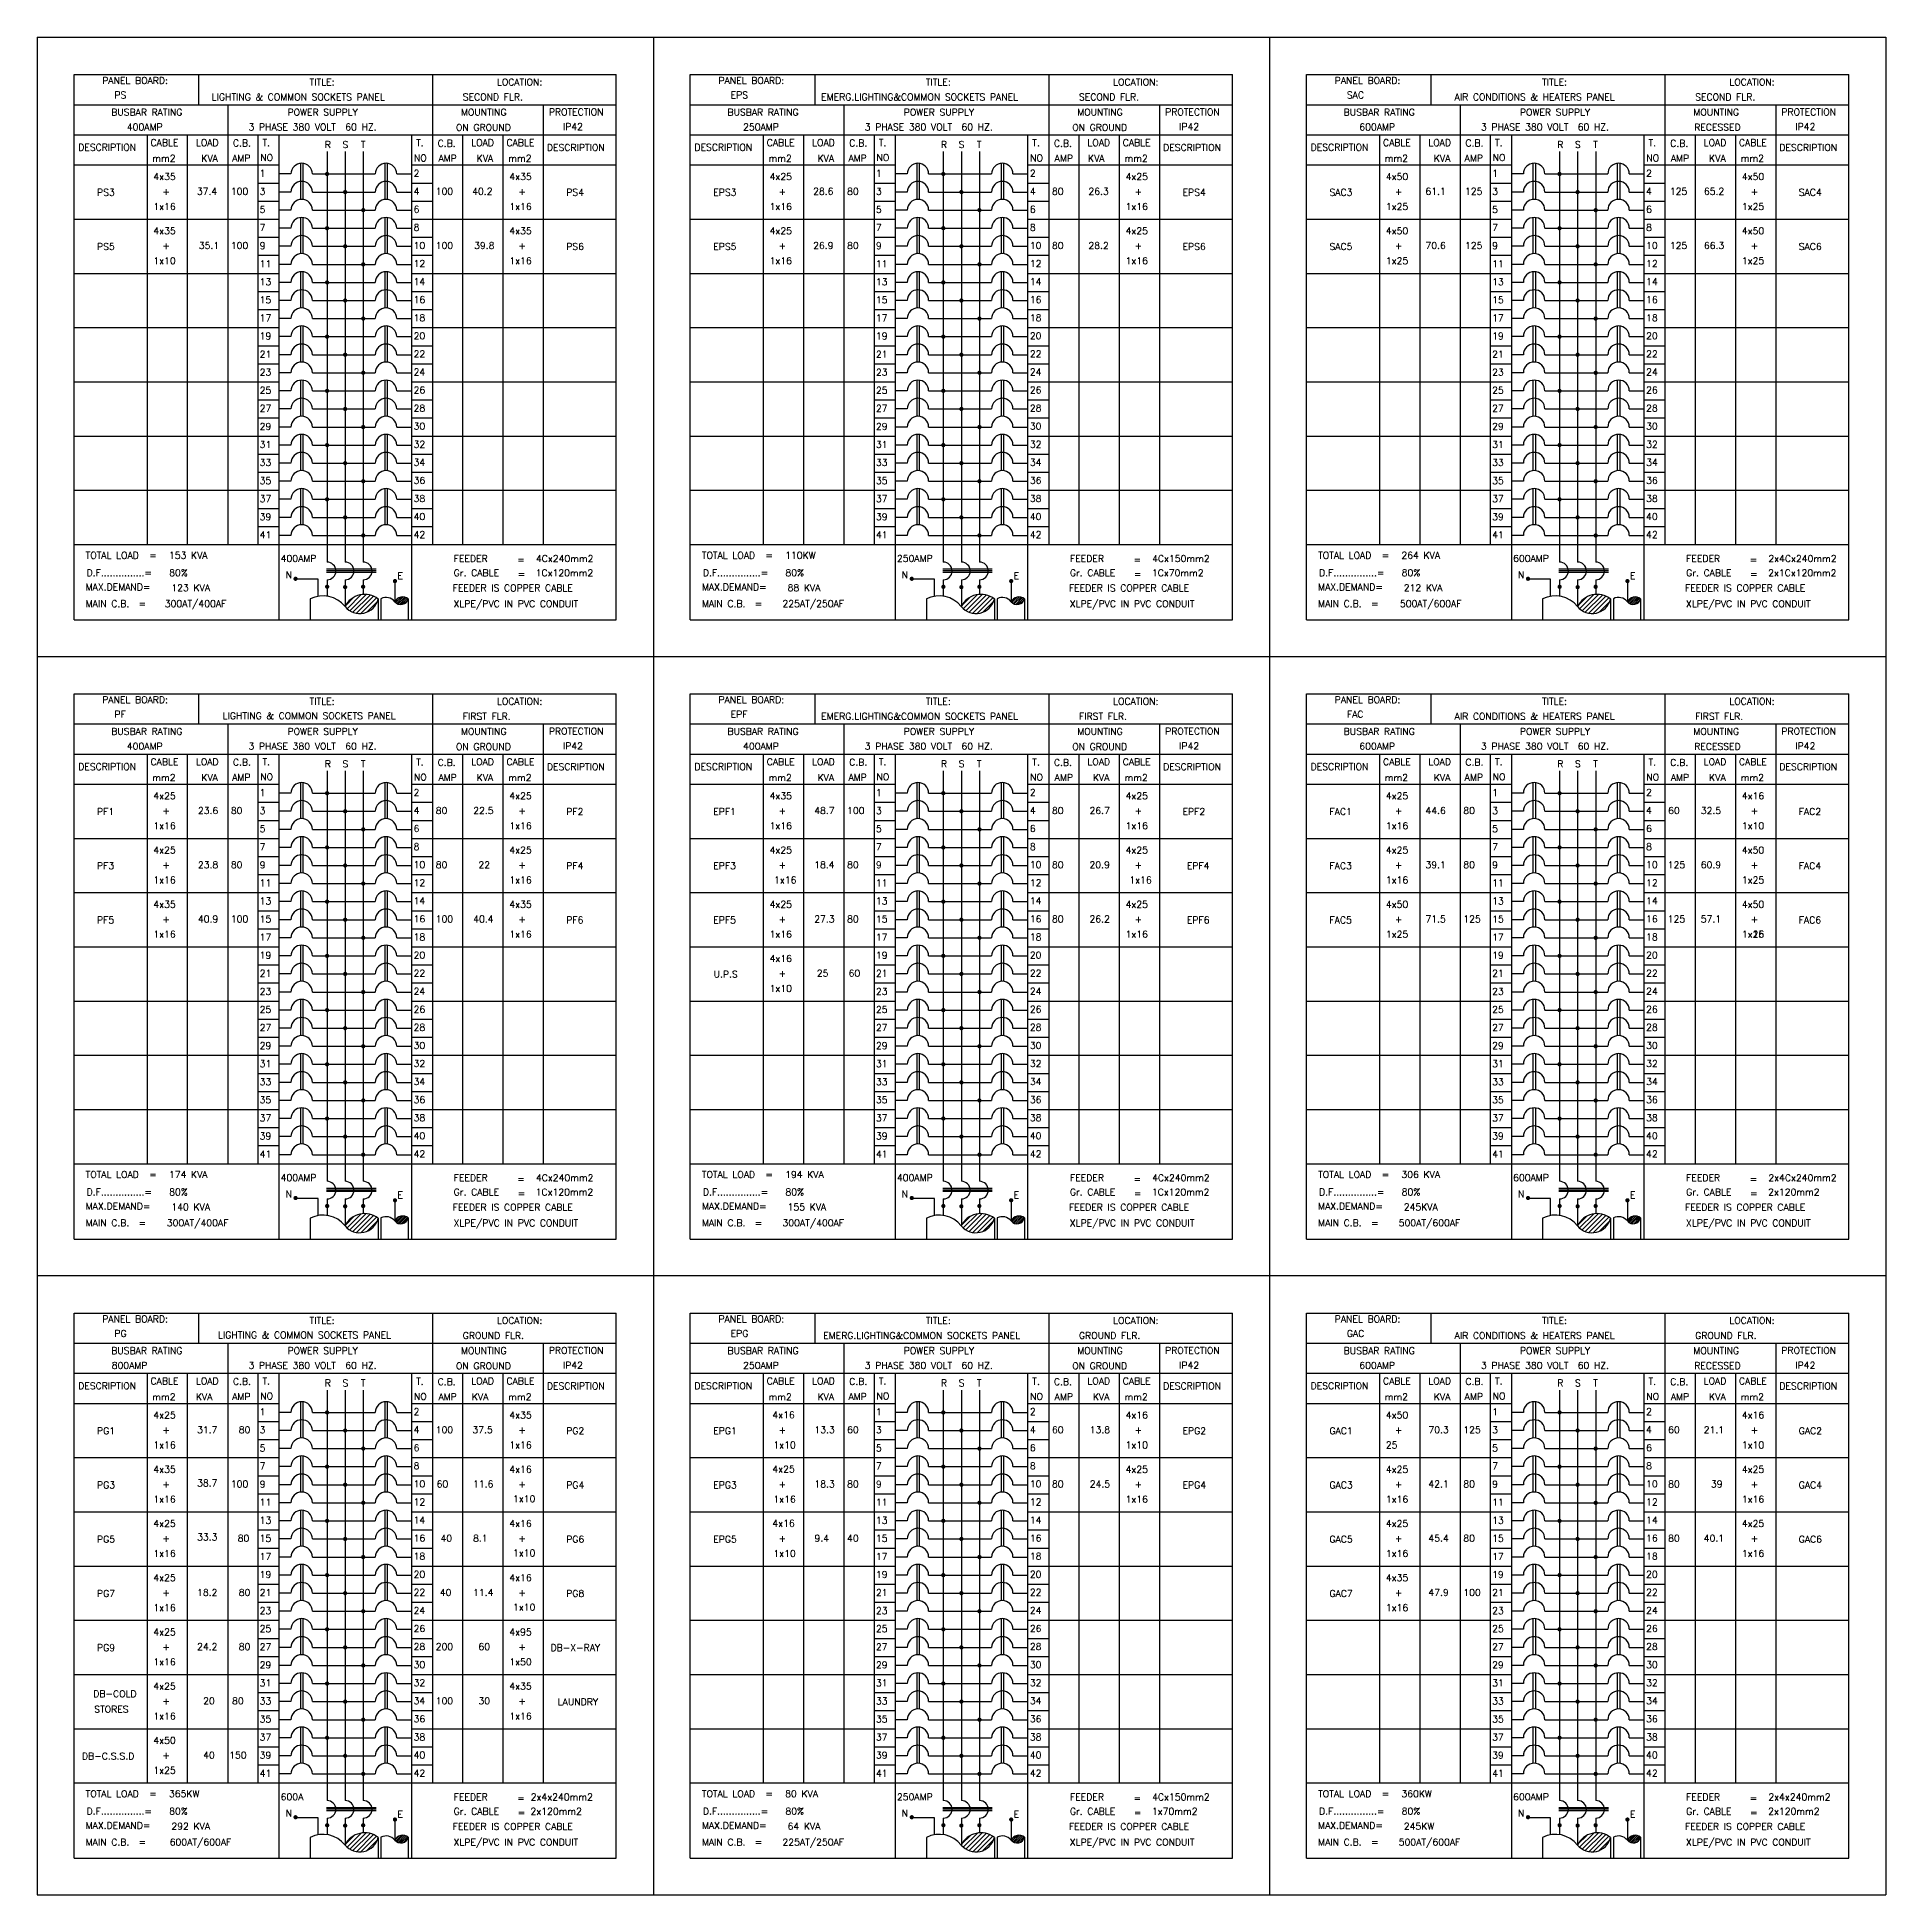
# Model space of a CAD drawing. Extents: x -48791.4 to -48720.5, y 47684.4 to 47755.7.
import ezdxf

# ---------------------------------------------------------------- set-up
doc = ezdxf.new("R2010")
doc.units = 0
doc.header["$MEASUREMENT"] = 0
doc.layers.get('0').update_dxf_attribs({"linetype": 'CONTINUOUS'})
for name, color, linetype in [('BORDER', 4, 'CONTINUOUS'), ('E-LINE', 3, 'CONTINUOUS'), ('E-TABLE', 3, 'CONTINUOUS'), ('E-TEXT', 4, 'CONTINUOUS')]:
    doc.layers.add(name, color=color, linetype=linetype)
doc.styles.add('ROMANS', font='ROMANS.shx', dxfattribs={"height": 0.4})

msp = doc.modelspace()

# ---------------------------------------------------------------- texts
at = {"layer": 'E-TEXT', "color": 4, "style": 'ROMANS'}
for s, height, p in [('PANEL BOARD:', 0.25988, (-48788.89, 47753.864)), ('TITLE:', 0.2599, (-48780.94, 47753.803)), ('LOCATION:', 0.2599, (-48773.758, 47753.803)), ('PANEL BOARD:', 0.25988, (-48765.262, 47753.864)), ('TITLE:', 0.2599, (-48757.312, 47753.803)), ('LOCATION:', 0.2599, (-48750.13, 47753.803)), ('PANEL BOARD:', 0.25988, (-48741.634, 47753.864)), ('TITLE:', 0.2599, (-48733.685, 47753.803)), ('LOCATION:', 0.2599, (-48726.502, 47753.803)), ('   PS', 0.2599, (-48789.005, 47753.308)), (' LIGHTING & COMMON SOCKETS PANEL', 0.25988, (-48784.873, 47753.23)), ('SECOND FLR. ', 0.25988, (-48775.067, 47753.23)), ('   EPS', 0.2599, (-48765.377, 47753.308)), ('EMERG.LIGHTING&COMMON SOCKETS PANEL', 0.25988, (-48761.326, 47753.23)), ('SECOND FLR. ', 0.25988, (-48751.44, 47753.23)), ('   SAC', 0.2599, (-48741.749, 47753.308)), ('   AIR CONDITIONS & HEATERS PANEL', 0.25988, (-48737.618, 47753.23)), ('SECOND FLR. ', 0.25988, (-48727.812, 47753.23)), ('BUSBAR RATING', 0.25988, (-48788.546, 47752.648)), ('POWER SUPPLY', 0.25988, (-48781.786, 47752.648)), ('MOUNTING', 0.2599, (-48775.136, 47752.648)), ('PROTECTION', 0.2599, (-48771.764, 47752.658)), ('BUSBAR RATING', 0.25988, (-48764.918, 47752.648)), ('POWER SUPPLY', 0.25988, (-48758.158, 47752.648)), ('MOUNTING', 0.2599, (-48751.508, 47752.648)), ('PROTECTION', 0.2599, (-48748.136, 47752.658)), ('BUSBAR RATING', 0.25988, (-48741.291, 47752.648)), ('POWER SUPPLY', 0.25988, (-48734.531, 47752.648)), ('MOUNTING', 0.2599, (-48727.88, 47752.648)), ('PROTECTION', 0.2599, (-48724.508, 47752.658)), ('   400AMP', 0.2599, (-48788.527, 47752.083)), ('CABLE', 0.2599, (-48787.039, 47751.483)), ('LOAD', 0.2599, (-48785.299, 47751.483)), ('C.B.', 0.2599, (-48783.879, 47751.468)), ('3 PHASE 380 VOLT  60 HZ.', 0.25988, (-48783.282, 47752.083)), ('T.', 0.2599, (-48782.745, 47751.483)), ('T.', 0.2599, (-48776.858, 47751.475)), ('C.B.', 0.2599, (-48776.027, 47751.457)), ('ON GROUND', 0.2599, (-48775.326, 47752.064)), ('LOAD', 0.2599, (-48774.743, 47751.483)), ('CABLE', 0.2599, (-48773.39, 47751.483)), ('   IP42', 0.2599, (-48771.81, 47752.093)), ('   250AMP', 0.2599, (-48764.899, 47752.083)), ('CABLE', 0.2599, (-48763.411, 47751.483)), ('LOAD', 0.2599, (-48761.671, 47751.483)), ('C.B.', 0.2599, (-48760.251, 47751.468)), ('3 PHASE 380 VOLT  60 HZ.', 0.25988, (-48759.655, 47752.083)), ('T.', 0.2599, (-48759.117, 47751.483)), ('T.', 0.2599, (-48753.23, 47751.475)), ('C.B.', 0.2599, (-48752.399, 47751.457)), ('ON GROUND', 0.2599, (-48751.698, 47752.064)), ('LOAD', 0.2599, (-48751.116, 47751.483)), ('CABLE', 0.2599, (-48749.762, 47751.483)), ('   IP42', 0.2599, (-48748.182, 47752.093)), ('   600AMP', 0.2599, (-48741.271, 47752.083)), ('CABLE', 0.2599, (-48739.784, 47751.483)), ('LOAD', 0.2599, (-48738.044, 47751.483)), ('C.B.', 0.2599, (-48736.623, 47751.468)), ('3 PHASE 380 VOLT  60 HZ.', 0.25988, (-48736.027, 47752.083)), ('T.', 0.2599, (-48735.489, 47751.483)), ('T.', 0.2599, (-48729.602, 47751.475)), ('C.B.', 0.2599, (-48728.772, 47751.457)), ('RECESSED', 0.2599, (-48727.851, 47752.073)), ('LOAD', 0.2599, (-48727.488, 47751.483)), ('CABLE', 0.2599, (-48726.135, 47751.483)), ('   IP42', 0.2599, (-48724.554, 47752.093)), ('DESCRIPTION', 0.25988, (-48789.812, 47751.3)), ('mm2', 0.2599, (-48786.971, 47750.879)), ('KVA', 0.2599, (-48785.091, 47750.879)), ('AMP', 0.2599, (-48783.906, 47750.889)), ('NO', 0.2599, (-48782.833, 47750.909)), ('R', 0.26, (-48780.358, 47751.408)), ('S', 0.26, (-48779.679, 47751.408)), ('T', 0.26, (-48778.98, 47751.408)), ('NO', 0.2599, (-48776.94, 47750.895)), ('AMP', 0.2599, (-48776.001, 47750.883)), ('KVA', 0.2599, (-48774.535, 47750.879)), ('mm2', 0.2599, (-48773.322, 47750.879)), ('DESCRIPTION', 0.25988, (-48771.84, 47751.295)), ('DESCRIPTION', 0.25988, (-48766.185, 47751.3)), ('mm2', 0.2599, (-48763.343, 47750.879)), ('KVA', 0.2599, (-48761.463, 47750.879)), ('AMP', 0.2599, (-48760.278, 47750.889)), ('NO', 0.2599, (-48759.205, 47750.909)), ('R', 0.26, (-48756.73, 47751.408)), ('S', 0.26, (-48756.052, 47751.408)), ('T', 0.26, (-48755.352, 47751.408)), ('NO', 0.2599, (-48753.312, 47750.895)), ('AMP', 0.2599, (-48752.373, 47750.883)), ('KVA', 0.2599, (-48751.094, 47750.879)), ('mm2', 0.2599, (-48749.694, 47750.879)), ('DESCRIPTION', 0.25988, (-48748.213, 47751.295)), ('DESCRIPTION', 0.25988, (-48742.557, 47751.3)), ('mm2', 0.2599, (-48739.715, 47750.879)), ('KVA', 0.2599, (-48737.835, 47750.879)), ('AMP', 0.2599, (-48736.651, 47750.889)), ('NO', 0.2599, (-48735.577, 47750.909)), ('R', 0.26, (-48733.103, 47751.408)), ('S', 0.26, (-48732.424, 47751.408)), ('T', 0.26, (-48731.724, 47751.408)), ('NO', 0.2599, (-48729.685, 47750.895)), ('AMP', 0.2599, (-48728.745, 47750.883)), ('KVA', 0.2599, (-48727.28, 47750.879)), ('mm2', 0.2599, (-48726.066, 47750.879)), ('DESCRIPTION', 0.25988, (-48724.585, 47751.295)), ('4x35', 0.2599, (-48786.93, 47750.18)), ('1 ', 0.2599, (-48782.854, 47750.303)), ('2', 0.26, (-48776.951, 47750.311)), ('4x35', 0.2599, (-48773.281, 47750.18)), ('4x25', 0.2599, (-48763.302, 47750.18)), ('1 ', 0.2599, (-48759.226, 47750.303)), ('2', 0.26, (-48753.323, 47750.311)), ('4x25', 0.2599, (-48749.653, 47750.18)), ('4x50', 0.2599, (-48739.674, 47750.18)), ('1 ', 0.2599, (-48735.598, 47750.303)), ('2', 0.26, (-48729.695, 47750.311)), ('4x50', 0.2599, (-48726.025, 47750.18)), ('   PS3', 0.2599, (-48789.671, 47749.577)), ('+', 0.26, (-48786.585, 47749.606)), ('37.4', 0.2599, (-48785.261, 47749.615)), (' 100', 0.2599, (-48784.137, 47749.615)), ('3', 0.26, (-48782.854, 47749.61)), ('4', 0.26, (-48776.951, 47749.618)), (' 100', 0.2599, (-48776.283, 47749.615)), ('40.2', 0.2599, (-48774.706, 47749.615)), ('+', 0.26, (-48772.936, 47749.606)), ('   PS4', 0.2599, (-48771.679, 47749.577)), ('   EPS3', 0.2599, (-48766.044, 47749.577)), ('+', 0.26, (-48762.957, 47749.606)), ('28.6', 0.2599, (-48761.633, 47749.615)), (' 80', 0.2599, (-48760.509, 47749.615)), ('3', 0.26, (-48759.226, 47749.61)), ('4', 0.26, (-48753.323, 47749.618)), (' 80', 0.2599, (-48752.655, 47749.615)), ('26.3', 0.2599, (-48751.078, 47749.615)), ('+', 0.26, (-48749.308, 47749.606)), ('   EPS4', 0.2599, (-48748.051, 47749.577)), ('   SAC3', 0.2599, (-48742.416, 47749.577)), ('+', 0.26, (-48739.329, 47749.606)), ('61.1', 0.2599, (-48738.155, 47749.615)), ('125', 0.2599, (-48736.639, 47749.615)), ('3', 0.26, (-48735.598, 47749.61)), ('4', 0.26, (-48729.695, 47749.618)), ('125', 0.2599, (-48728.785, 47749.615)), ('65.2', 0.2599, (-48727.479, 47749.615)), ('+', 0.26, (-48725.681, 47749.606)), ('   SAC4', 0.2599, (-48724.423, 47749.577)), ('1x16', 0.2599, (-48786.93, 47749.032)), ('5', 0.26, (-48782.854, 47748.917)), ('6', 0.26, (-48776.951, 47748.925)), ('1x16', 0.2599, (-48773.281, 47749.032)), ('1x16', 0.2599, (-48763.302, 47749.032)), ('5', 0.26, (-48759.226, 47748.917)), ('6', 0.26, (-48753.323, 47748.925)), ('1x16', 0.2599, (-48749.653, 47749.032)), ('1x25', 0.2599, (-48739.674, 47749.032)), ('5', 0.26, (-48735.598, 47748.917)), ('6', 0.26, (-48729.695, 47748.925)), ('1x25', 0.2599, (-48726.025, 47749.032)), ('4x35', 0.2599, (-48786.93, 47748.101)), ('7', 0.26, (-48782.854, 47748.224)), ('8', 0.26, (-48776.951, 47748.232)), ('4x35', 0.2599, (-48773.281, 47748.101)), ('4x25', 0.2599, (-48763.302, 47748.101)), ('7', 0.26, (-48759.226, 47748.224)), ('8', 0.26, (-48753.323, 47748.232)), ('4x25', 0.2599, (-48749.653, 47748.101)), ('4x50', 0.2599, (-48739.674, 47748.101)), ('7', 0.26, (-48735.598, 47748.224)), ('8', 0.26, (-48729.695, 47748.232)), ('4x50', 0.2599, (-48726.025, 47748.101)), ('   PS5', 0.2599, (-48789.671, 47747.498)), ('+', 0.26, (-48786.585, 47747.527)), ('35.1', 0.2599, (-48785.187, 47747.536)), (' 100', 0.2599, (-48784.137, 47747.536)), ('9', 0.26, (-48782.854, 47747.531)), ('10', 0.2599, (-48776.951, 47747.539)), (' 100', 0.2599, (-48776.283, 47747.536)), ('39.8', 0.2599, (-48774.631, 47747.536)), ('+', 0.26, (-48772.936, 47747.527)), ('   PS6', 0.2599, (-48771.679, 47747.498)), ('   EPS5', 0.2599, (-48766.044, 47747.498)), ('+', 0.26, (-48762.957, 47747.527)), ('26.9', 0.2599, (-48761.633, 47747.536)), (' 80', 0.2599, (-48760.509, 47747.536)), ('9', 0.26, (-48759.226, 47747.531)), ('10', 0.2599, (-48753.323, 47747.539)), (' 80', 0.2599, (-48752.655, 47747.536)), ('28.2', 0.2599, (-48751.078, 47747.536)), ('+', 0.26, (-48749.308, 47747.527)), ('   EPS6', 0.2599, (-48748.051, 47747.498)), ('   SAC5', 0.2599, (-48742.416, 47747.498)), ('+', 0.26, (-48739.329, 47747.527)), ('70.6', 0.2599, (-48738.155, 47747.536)), ('125', 0.2599, (-48736.639, 47747.536)), ('9', 0.26, (-48735.598, 47747.531)), ('10', 0.2599, (-48729.695, 47747.539)), ('125', 0.2599, (-48728.785, 47747.536)), ('66.3', 0.2599, (-48727.479, 47747.536)), ('+', 0.26, (-48725.681, 47747.527)), ('   SAC6', 0.2599, (-48724.423, 47747.498)), ('1x10', 0.2599, (-48786.93, 47746.953)), ('11', 0.2599, (-48782.854, 47746.838)), ('12', 0.2599, (-48776.951, 47746.846)), ('1x16', 0.2599, (-48773.281, 47746.953)), ('1x16', 0.2599, (-48763.302, 47746.953)), ('11', 0.2599, (-48759.226, 47746.838)), ('12', 0.2599, (-48753.323, 47746.846)), ('1x16', 0.2599, (-48749.653, 47746.953)), ('1x25', 0.2599, (-48739.674, 47746.953)), ('11', 0.2599, (-48735.598, 47746.838)), ('12', 0.2599, (-48729.695, 47746.846)), ('1x25', 0.2599, (-48726.025, 47746.953)), ('13', 0.2599, (-48782.854, 47746.145)), ('14', 0.2599, (-48776.951, 47746.153)), ('13', 0.2599, (-48759.226, 47746.145)), ('14', 0.2599, (-48753.323, 47746.153)), ('13', 0.2599, (-48735.598, 47746.145)), ('14', 0.2599, (-48729.695, 47746.153)), ('15', 0.2599, (-48782.854, 47745.452)), ('16', 0.2599, (-48776.951, 47745.46)), ('15', 0.2599, (-48759.226, 47745.452)), ('16', 0.2599, (-48753.323, 47745.46)), ('15', 0.2599, (-48735.598, 47745.452)), ('16', 0.2599, (-48729.695, 47745.46)), ('17', 0.2599, (-48782.854, 47744.759)), ('18', 0.2599, (-48776.951, 47744.767)), ('17', 0.2599, (-48759.226, 47744.759)), ('18', 0.2599, (-48753.323, 47744.767)), ('17', 0.2599, (-48735.598, 47744.759)), ('18', 0.2599, (-48729.695, 47744.767)), ('19', 0.2599, (-48782.854, 47744.066)), ('20', 0.2599, (-48776.951, 47744.074)), ('19', 0.2599, (-48759.226, 47744.066)), ('20', 0.2599, (-48753.323, 47744.074)), ('19', 0.2599, (-48735.598, 47744.066)), ('20', 0.2599, (-48729.695, 47744.074)), ('21', 0.2599, (-48782.854, 47743.373)), ('22', 0.2599, (-48776.951, 47743.381)), ('21', 0.2599, (-48759.226, 47743.373)), ('22', 0.2599, (-48753.323, 47743.381)), ('21', 0.2599, (-48735.598, 47743.373)), ('22', 0.2599, (-48729.695, 47743.381)), ('23', 0.2599, (-48782.854, 47742.68)), ('24', 0.2599, (-48776.951, 47742.688)), ('23', 0.2599, (-48759.226, 47742.68)), ('24', 0.2599, (-48753.323, 47742.688)), ('23', 0.2599, (-48735.598, 47742.68)), ('24', 0.2599, (-48729.695, 47742.688)), ('25', 0.2599, (-48782.854, 47741.987)), ('26', 0.2599, (-48776.951, 47741.995)), ('25', 0.2599, (-48759.226, 47741.987)), ('26', 0.2599, (-48753.323, 47741.995)), ('25', 0.2599, (-48735.598, 47741.987)), ('26', 0.2599, (-48729.695, 47741.995)), ('27', 0.2599, (-48782.854, 47741.294)), ('28', 0.2599, (-48776.951, 47741.302)), ('27', 0.2599, (-48759.226, 47741.294)), ('28', 0.2599, (-48753.323, 47741.302)), ('27', 0.2599, (-48735.598, 47741.294)), ('28', 0.2599, (-48729.695, 47741.302)), ('29', 0.2599, (-48782.854, 47740.601)), ('30', 0.2599, (-48776.951, 47740.609)), ('29', 0.2599, (-48759.226, 47740.601)), ('30', 0.2599, (-48753.323, 47740.609)), ('29', 0.2599, (-48735.598, 47740.601)), ('30', 0.2599, (-48729.695, 47740.609)), ('31', 0.2599, (-48782.854, 47739.908)), ('32', 0.2599, (-48776.951, 47739.916)), ('31', 0.2599, (-48759.226, 47739.908)), ('32', 0.2599, (-48753.323, 47739.916)), ('31', 0.2599, (-48735.598, 47739.908)), ('32', 0.2599, (-48729.695, 47739.916)), ('33', 0.2599, (-48782.854, 47739.215)), ('34', 0.2599, (-48776.951, 47739.223)), ('33', 0.2599, (-48759.226, 47739.215)), ('34', 0.2599, (-48753.323, 47739.223)), ('33', 0.2599, (-48735.598, 47739.215)), ('34', 0.2599, (-48729.695, 47739.223)), ('35', 0.2599, (-48782.854, 47738.522)), ('36', 0.2599, (-48776.951, 47738.53)), ('35', 0.2599, (-48759.226, 47738.522)), ('36', 0.2599, (-48753.323, 47738.53)), ('35', 0.2599, (-48735.598, 47738.522)), ('36', 0.2599, (-48729.695, 47738.53)), ('37', 0.2599, (-48782.854, 47737.829)), ('38', 0.2599, (-48776.951, 47737.837)), ('37', 0.2599, (-48759.226, 47737.829)), ('38', 0.2599, (-48753.323, 47737.837)), ('37', 0.2599, (-48735.598, 47737.829)), ('38', 0.2599, (-48729.695, 47737.837)), ('39', 0.2599, (-48782.854, 47737.136)), ('40', 0.2599, (-48776.951, 47737.144)), ('39', 0.2599, (-48759.226, 47737.136)), ('40', 0.2599, (-48753.323, 47737.144)), ('39', 0.2599, (-48735.598, 47737.136)), ('40', 0.2599, (-48729.695, 47737.144)), ('41', 0.2599, (-48782.854, 47736.443)), ('42', 0.2599, (-48776.951, 47736.451)), ('41', 0.2599, (-48759.226, 47736.443)), ('42', 0.2599, (-48753.323, 47736.451)), ('41', 0.2599, (-48735.598, 47736.443)), ('42', 0.2599, (-48729.695, 47736.451)), ('TOTAL LOAD', 0.2599, (-48789.526, 47735.659)), ('=', 0.26, (-48787.089, 47735.659)), ('153 KVA', 0.2599, (-48786.332, 47735.659)), ('400AMP', 0.2599, (-48782.049, 47735.54)), ('FEEDER', 0.2599, (-48775.414, 47735.534)), ('=', 0.26, (-48772.977, 47735.489)), (' 4Cx240mm2', 0.2599, (-48772.44, 47735.534)), ('TOTAL LOAD', 0.2599, (-48765.898, 47735.659)), ('=', 0.26, (-48763.461, 47735.659)), ('110KW', 0.2599, (-48762.705, 47735.659)), ('250AMP', 0.2599, (-48758.421, 47735.54)), ('FEEDER', 0.2599, (-48751.786, 47735.534)), ('=', 0.26, (-48749.349, 47735.489)), (' 4Cx150mm2', 0.2599, (-48748.813, 47735.534)), ('TOTAL LOAD', 0.2599, (-48742.27, 47735.659)), ('=', 0.26, (-48739.833, 47735.659)), ('264 KVA', 0.2599, (-48739.077, 47735.659)), ('600AMP', 0.2599, (-48734.793, 47735.54)), ('FEEDER', 0.2599, (-48728.159, 47735.534)), ('=', 0.26, (-48725.721, 47735.489)), (' 2x4Cx240mm2', 0.25988, (-48725.185, 47735.534)), ('MAX.DEMAND=', 0.25988, (-48789.526, 47734.444)), ('D.F...............=', 0.25988, (-48789.488, 47734.99)), ('80%', 0.2599, (-48786.323, 47734.99)), ('123 KVA', 0.2599, (-48786.24, 47734.413)), ('N', 0.26, (-48781.862, 47734.913)), ('E', 0.26, (-48777.572, 47734.876)), ('FEEDER IS COPPER CABLE', 0.25988, (-48775.456, 47734.404)), ('Gr. CABLE', 0.2599, (-48775.414, 47734.986)), ('=', 0.26, (-48772.963, 47734.941)), (' 1Cx120mm2', 0.2599, (-48772.449, 47734.986)), ('MAX.DEMAND=', 0.25988, (-48765.898, 47734.444)), ('D.F...............=', 0.25988, (-48765.861, 47734.99)), ('80%', 0.2599, (-48762.695, 47734.99)), ('88 KVA', 0.2599, (-48762.612, 47734.413)), ('N', 0.26, (-48758.235, 47734.913)), ('E', 0.26, (-48753.945, 47734.876)), ('FEEDER IS COPPER CABLE', 0.25988, (-48751.828, 47734.404)), ('Gr. CABLE', 0.2599, (-48751.786, 47734.986)), ('=', 0.26, (-48749.335, 47734.941)), (' 1Cx70mm2', 0.2599, (-48748.821, 47734.986)), ('MAX.DEMAND=', 0.25988, (-48742.27, 47734.444)), ('D.F...............=', 0.25988, (-48742.233, 47734.99)), ('80%', 0.2599, (-48739.067, 47734.99)), ('212 KVA', 0.2599, (-48738.984, 47734.413)), ('N', 0.26, (-48734.607, 47734.913)), ('E', 0.26, (-48730.317, 47734.876)), ('FEEDER IS COPPER CABLE', 0.25988, (-48728.201, 47734.404)), ('Gr. CABLE', 0.2599, (-48728.159, 47734.986)), ('=', 0.26, (-48725.707, 47734.941)), (' 2x1Cx120mm2', 0.25988, (-48725.194, 47734.986)), ('MAIN C.B.  =', 0.25988, (-48789.526, 47733.806)), ('300AT/400AF', 0.25988, (-48786.494, 47733.806)), ('XLPE/PVC IN PVC CONDUIT', 0.25988, (-48775.419, 47733.801)), ('MAIN C.B.  =', 0.25988, (-48765.898, 47733.806)), (' 225AT/250AF', 0.25988, (-48762.987, 47733.806)), ('XLPE/PVC IN PVC CONDUIT', 0.25988, (-48751.792, 47733.801)), ('MAIN C.B.  =', 0.25988, (-48742.27, 47733.806)), ('500AT/600AF', 0.25988, (-48739.134, 47733.806)), ('XLPE/PVC IN PVC CONDUIT', 0.25988, (-48728.164, 47733.801)), ('PANEL BOARD:', 0.25988, (-48788.89, 47730.121)), ('PANEL BOARD:', 0.25988, (-48765.262, 47730.121)), ('PANEL BOARD:', 0.25988, (-48741.634, 47730.121)), ('   PF', 0.2599, (-48789.005, 47729.565)), (' LIGHTING & COMMON SOCKETS PANEL', 0.25988, (-48784.454, 47729.506)), ('TITLE:', 0.2599, (-48780.94, 47730.06)), ('FIRST FLR. ', 0.25988, (-48775.067, 47729.487)), ('LOCATION:', 0.2599, (-48773.758, 47730.06)), ('   EPF', 0.2599, (-48765.377, 47729.565)), ('EMERG.LIGHTING&COMMON SOCKETS PANEL', 0.25988, (-48761.326, 47729.487)), ('TITLE:', 0.2599, (-48757.312, 47730.06)), ('FIRST FLR. ', 0.25988, (-48751.44, 47729.487)), ('LOCATION:', 0.2599, (-48750.13, 47730.06)), ('   FAC', 0.2599, (-48741.749, 47729.565)), ('   AIR CONDITIONS & HEATERS PANEL', 0.25988, (-48737.618, 47729.487)), ('TITLE:', 0.2599, (-48733.685, 47730.06)), ('FIRST FLR. ', 0.25988, (-48727.812, 47729.487)), ('LOCATION:', 0.2599, (-48726.502, 47730.06)), ('BUSBAR RATING', 0.25988, (-48788.546, 47728.905)), ('POWER SUPPLY', 0.25988, (-48781.786, 47728.905)), ('MOUNTING', 0.2599, (-48775.136, 47728.905)), ('PROTECTION', 0.2599, (-48771.764, 47728.914)), ('BUSBAR RATING', 0.25988, (-48764.918, 47728.905)), ('POWER SUPPLY', 0.25988, (-48758.158, 47728.905)), ('MOUNTING', 0.2599, (-48751.508, 47728.905)), ('PROTECTION', 0.2599, (-48748.136, 47728.914)), ('BUSBAR RATING', 0.25988, (-48741.291, 47728.905)), ('POWER SUPPLY', 0.25988, (-48734.531, 47728.905)), ('MOUNTING', 0.2599, (-48727.88, 47728.905)), ('PROTECTION', 0.2599, (-48724.508, 47728.914)), ('   400AMP', 0.2599, (-48788.527, 47728.34)), ('3 PHASE 380 VOLT  60 HZ.', 0.25988, (-48783.282, 47728.34)), ('ON GROUND', 0.2599, (-48775.326, 47728.321)), ('   IP42', 0.2599, (-48771.81, 47728.35)), ('   400AMP', 0.2599, (-48764.899, 47728.34)), ('3 PHASE 380 VOLT  60 HZ.', 0.25988, (-48759.655, 47728.34)), ('ON GROUND', 0.2599, (-48751.698, 47728.321)), ('   IP42', 0.2599, (-48748.182, 47728.35)), ('   600AMP', 0.2599, (-48741.271, 47728.34)), ('3 PHASE 380 VOLT  60 HZ.', 0.25988, (-48736.027, 47728.34)), ('RECESSED', 0.2599, (-48727.851, 47728.33)), ('   IP42', 0.2599, (-48724.554, 47728.35)), ('DESCRIPTION', 0.25988, (-48789.812, 47727.557)), ('CABLE', 0.2599, (-48787.039, 47727.74)), ('LOAD', 0.2599, (-48785.299, 47727.74)), ('C.B.', 0.2599, (-48783.879, 47727.725)), ('T.', 0.2599, (-48782.745, 47727.74)), ('R', 0.26, (-48780.358, 47727.664)), ('S', 0.26, (-48779.679, 47727.664)), ('T', 0.26, (-48778.98, 47727.664)), ('T.', 0.2599, (-48776.858, 47727.731)), ('C.B.', 0.2599, (-48776.027, 47727.714)), ('LOAD', 0.2599, (-48774.743, 47727.74)), ('CABLE', 0.2599, (-48773.39, 47727.74)), ('DESCRIPTION', 0.25988, (-48771.84, 47727.552)), ('DESCRIPTION', 0.25988, (-48766.185, 47727.557)), ('CABLE', 0.2599, (-48763.411, 47727.74)), ('LOAD', 0.2599, (-48761.671, 47727.74)), ('C.B.', 0.2599, (-48760.251, 47727.725)), ('T.', 0.2599, (-48759.117, 47727.74)), ('R', 0.26, (-48756.73, 47727.664)), ('S', 0.26, (-48756.052, 47727.664)), ('T', 0.26, (-48755.352, 47727.664)), ('T.', 0.2599, (-48753.23, 47727.731)), ('C.B.', 0.2599, (-48752.399, 47727.714)), ('LOAD', 0.2599, (-48751.116, 47727.74)), ('CABLE', 0.2599, (-48749.762, 47727.74)), ('DESCRIPTION', 0.25988, (-48748.213, 47727.552)), ('DESCRIPTION', 0.25988, (-48742.557, 47727.557)), ('CABLE', 0.2599, (-48739.784, 47727.74)), ('LOAD', 0.2599, (-48738.044, 47727.74)), ('C.B.', 0.2599, (-48736.623, 47727.725)), ('T.', 0.2599, (-48735.489, 47727.74)), ('R', 0.26, (-48733.103, 47727.664)), ('S', 0.26, (-48732.424, 47727.664)), ('T', 0.26, (-48731.724, 47727.664)), ('T.', 0.2599, (-48729.602, 47727.731)), ('C.B.', 0.2599, (-48728.772, 47727.714)), ('LOAD', 0.2599, (-48727.488, 47727.74)), ('CABLE', 0.2599, (-48726.135, 47727.74)), ('DESCRIPTION', 0.25988, (-48724.585, 47727.552)), ('mm2', 0.2599, (-48786.971, 47727.136)), ('KVA', 0.2599, (-48785.091, 47727.136)), ('AMP', 0.2599, (-48783.906, 47727.146)), ('NO', 0.2599, (-48782.833, 47727.165)), ('1 ', 0.2599, (-48782.854, 47726.56)), ('2', 0.26, (-48776.951, 47726.568)), ('NO', 0.2599, (-48776.94, 47727.151)), ('AMP', 0.2599, (-48776.001, 47727.14)), ('KVA', 0.2599, (-48774.535, 47727.136)), ('mm2', 0.2599, (-48773.322, 47727.136)), ('mm2', 0.2599, (-48763.343, 47727.136)), ('KVA', 0.2599, (-48761.463, 47727.136)), ('AMP', 0.2599, (-48760.278, 47727.146)), ('NO', 0.2599, (-48759.205, 47727.165)), ('1 ', 0.2599, (-48759.226, 47726.56)), ('2', 0.26, (-48753.323, 47726.568)), ('NO', 0.2599, (-48753.312, 47727.151)), ('AMP', 0.2599, (-48752.373, 47727.14)), ('KVA', 0.2599, (-48750.907, 47727.136)), ('mm2', 0.2599, (-48749.694, 47727.136)), ('mm2', 0.2599, (-48739.715, 47727.136)), ('KVA', 0.2599, (-48737.835, 47727.136)), ('AMP', 0.2599, (-48736.651, 47727.146)), ('NO', 0.2599, (-48735.577, 47727.165)), ('1 ', 0.2599, (-48735.598, 47726.56)), ('2', 0.26, (-48729.695, 47726.568)), ('NO', 0.2599, (-48729.685, 47727.151)), ('AMP', 0.2599, (-48728.745, 47727.14)), ('KVA', 0.2599, (-48727.28, 47727.136)), ('mm2', 0.2599, (-48726.066, 47727.136)), ('   PF1', 0.2599, (-48789.671, 47725.833)), ('4x25', 0.2599, (-48786.93, 47726.436)), ('+', 0.26, (-48786.585, 47725.862)), ('23.6', 0.2599, (-48785.222, 47725.871)), (' 80', 0.2599, (-48784.137, 47725.871)), ('3', 0.26, (-48782.854, 47725.867)), ('4', 0.26, (-48776.951, 47725.875)), (' 80', 0.2599, (-48776.283, 47725.871)), ('22.5', 0.2599, (-48774.666, 47725.871)), ('4x25', 0.2599, (-48773.281, 47726.436)), ('+', 0.26, (-48772.936, 47725.862)), ('   PF2', 0.2599, (-48771.679, 47725.833)), ('   EPF1', 0.2599, (-48766.044, 47725.833)), ('4x35', 0.2599, (-48763.302, 47726.436)), ('+', 0.26, (-48762.957, 47725.862)), ('48.7', 0.2599, (-48761.591, 47725.871)), (' 100', 0.2599, (-48760.509, 47725.871)), ('3', 0.26, (-48759.226, 47725.867)), ('4', 0.26, (-48753.323, 47725.875)), (' 80', 0.2599, (-48752.655, 47725.871)), ('26.7', 0.2599, (-48751.035, 47725.871)), ('4x25', 0.2599, (-48749.653, 47726.436)), ('+', 0.26, (-48749.308, 47725.862)), ('   EPF2', 0.2599, (-48748.051, 47725.833)), ('   FAC1', 0.2599, (-48742.416, 47725.833)), ('4x25', 0.2599, (-48739.674, 47726.436)), ('+', 0.26, (-48739.329, 47725.862)), ('44.6', 0.2599, (-48738.155, 47725.871)), (' 80', 0.2599, (-48736.881, 47725.871)), ('3', 0.26, (-48735.598, 47725.867)), ('4', 0.26, (-48729.695, 47725.875)), (' 60', 0.2599, (-48729.027, 47725.871)), ('32.5', 0.2599, (-48727.599, 47725.871)), ('4x16', 0.2599, (-48726.025, 47726.436)), ('+', 0.26, (-48725.681, 47725.862)), ('+', 0.26, (-48725.681, 47725.862)), ('   FAC2', 0.2599, (-48724.423, 47725.833)), ('1x16', 0.2599, (-48786.93, 47725.289)), ('5', 0.26, (-48782.854, 47725.174)), ('6', 0.26, (-48776.951, 47725.182)), ('1x16', 0.2599, (-48773.281, 47725.289)), ('1x16', 0.2599, (-48763.302, 47725.289)), ('5', 0.26, (-48759.226, 47725.174)), ('6', 0.26, (-48753.323, 47725.182)), ('1x16', 0.2599, (-48749.653, 47725.289)), ('1x16', 0.2599, (-48739.674, 47725.289)), ('5', 0.26, (-48735.598, 47725.174)), ('6', 0.26, (-48729.695, 47725.182)), ('1x10', 0.2599, (-48726.025, 47725.289)), ('7', 0.26, (-48782.854, 47724.481)), ('8', 0.26, (-48776.951, 47724.489)), ('7', 0.26, (-48759.226, 47724.481)), ('8', 0.26, (-48753.323, 47724.489)), ('7', 0.26, (-48735.598, 47724.481)), ('8', 0.26, (-48729.695, 47724.489)), ('   PF3', 0.2599, (-48789.671, 47723.754)), ('4x25', 0.2599, (-48786.93, 47724.357)), ('+', 0.26, (-48786.585, 47723.783)), ('23.8', 0.2599, (-48785.222, 47723.792)), (' 80', 0.2599, (-48784.137, 47723.792)), ('9', 0.26, (-48782.854, 47723.788)), ('10', 0.2599, (-48776.951, 47723.796)), (' 80', 0.2599, (-48776.283, 47723.792)), ('22', 0.2599, (-48774.465, 47723.792)), ('4x25', 0.2599, (-48773.281, 47724.357)), ('+', 0.26, (-48772.936, 47723.783)), ('   PF4', 0.2599, (-48771.679, 47723.754)), ('   EPF3', 0.2599, (-48766.044, 47723.754)), ('4x25', 0.2599, (-48763.302, 47724.357)), ('+', 0.26, (-48762.957, 47723.783)), ('18.4', 0.2599, (-48761.591, 47723.792)), (' 80', 0.2599, (-48760.509, 47723.792)), ('9', 0.26, (-48759.226, 47723.788)), ('10', 0.2599, (-48753.323, 47723.796)), (' 80', 0.2599, (-48752.655, 47723.792)), ('20.9', 0.2599, (-48751.035, 47723.792)), ('4x25', 0.2599, (-48749.653, 47724.357)), ('+', 0.26, (-48749.308, 47723.783)), ('EPF4', 0.2599, (-48747.304, 47723.754)), ('   FAC3', 0.2599, (-48742.416, 47723.754)), ('4x25', 0.2599, (-48739.674, 47724.357)), ('+', 0.26, (-48739.329, 47723.783)), ('39.1', 0.2599, (-48738.155, 47723.792)), (' 80', 0.2599, (-48736.881, 47723.792)), ('9', 0.26, (-48735.598, 47723.788)), ('10', 0.2599, (-48729.695, 47723.796)), ('125', 0.2599, (-48728.865, 47723.792)), ('60.9', 0.2599, (-48727.599, 47723.792)), ('4x50', 0.2599, (-48726.025, 47724.357)), ('+', 0.26, (-48725.681, 47723.783)), ('+', 0.26, (-48725.681, 47723.783)), ('   FAC4', 0.2599, (-48724.423, 47723.754)), ('1x16', 0.2599, (-48786.93, 47723.21)), ('11', 0.2599, (-48782.854, 47723.095)), ('12', 0.2599, (-48776.951, 47723.103)), ('1x16', 0.2599, (-48773.281, 47723.21)), ('1x16', 0.2599, (-48763.13, 47723.21)), ('11', 0.2599, (-48759.226, 47723.095)), ('12', 0.2599, (-48753.323, 47723.103)), ('1x16', 0.2599, (-48749.507, 47723.21)), ('1x16', 0.2599, (-48739.674, 47723.21)), ('11', 0.2599, (-48735.598, 47723.095)), ('12', 0.2599, (-48729.695, 47723.103)), ('1x25', 0.2599, (-48726.025, 47723.21)), ('4x35', 0.2599, (-48786.93, 47722.278)), ('13', 0.2599, (-48782.854, 47722.402)), ('14', 0.2599, (-48776.951, 47722.41)), ('4x35', 0.2599, (-48773.281, 47722.278)), ('4x25', 0.2599, (-48763.302, 47722.278)), ('13', 0.2599, (-48759.226, 47722.402)), ('14', 0.2599, (-48753.323, 47722.41)), ('4x25', 0.2599, (-48749.653, 47722.278)), ('4x50', 0.2599, (-48739.674, 47722.278)), ('13', 0.2599, (-48735.598, 47722.402)), ('14', 0.2599, (-48729.695, 47722.41)), ('4x50', 0.2599, (-48726.025, 47722.278)), ('   PF5', 0.2599, (-48789.671, 47721.675)), ('+', 0.26, (-48786.585, 47721.704)), ('40.9', 0.2599, (-48785.222, 47721.713)), (' 100', 0.2599, (-48784.137, 47721.713)), ('15', 0.2599, (-48782.854, 47721.709)), ('16', 0.2599, (-48776.951, 47721.717)), (' 100', 0.2599, (-48776.283, 47721.713)), ('40.4', 0.2599, (-48774.666, 47721.713)), ('+', 0.26, (-48772.936, 47721.704)), ('   PF6', 0.2599, (-48771.679, 47721.675)), ('   EPF5', 0.2599, (-48766.044, 47721.675)), ('+', 0.26, (-48762.957, 47721.704)), ('27.3', 0.2599, (-48761.591, 47721.713)), (' 80', 0.2599, (-48760.509, 47721.713)), ('15', 0.2599, (-48759.226, 47721.709)), ('16', 0.2599, (-48753.323, 47721.717)), (' 80', 0.2599, (-48752.655, 47721.713)), ('26.2', 0.2599, (-48751.035, 47721.713)), ('+', 0.26, (-48749.308, 47721.704)), ('EPF6', 0.2599, (-48747.304, 47721.675)), ('   FAC5', 0.2599, (-48742.416, 47721.675)), ('+', 0.26, (-48739.329, 47721.704)), ('71.5', 0.2599, (-48738.155, 47721.713)), (' 125', 0.2599, (-48736.881, 47721.713)), ('15', 0.2599, (-48735.598, 47721.709)), ('16', 0.2599, (-48729.695, 47721.717)), ('125', 0.2599, (-48728.865, 47721.713)), ('57.1', 0.2599, (-48727.599, 47721.713)), ('+', 0.26, (-48725.681, 47721.704)), ('+', 0.26, (-48725.681, 47721.704)), ('   FAC6', 0.2599, (-48724.423, 47721.675)), ('1x16', 0.2599, (-48786.93, 47721.131)), ('17', 0.2599, (-48782.854, 47721.016)), ('18', 0.2599, (-48776.951, 47721.024)), ('1x16', 0.2599, (-48773.281, 47721.131)), ('1x16', 0.2599, (-48763.302, 47721.131)), ('17', 0.2599, (-48759.226, 47721.016)), ('18', 0.2599, (-48753.323, 47721.024)), ('1x16', 0.2599, (-48749.653, 47721.131)), ('1x25', 0.2599, (-48739.674, 47721.131)), ('17', 0.2599, (-48735.598, 47721.016)), ('18', 0.2599, (-48729.695, 47721.024)), ('1x16', 0.2599, (-48726.025, 47721.131)), ('1x25', 0.2599, (-48726.025, 47721.131)), ('19', 0.2599, (-48782.854, 47720.323)), ('20', 0.2599, (-48776.951, 47720.331)), ('4x16', 0.2599, (-48763.302, 47720.199)), ('19', 0.2599, (-48759.226, 47720.323)), ('20', 0.2599, (-48753.323, 47720.331)), ('19', 0.2599, (-48735.598, 47720.323)), ('20', 0.2599, (-48729.695, 47720.331)), ('21', 0.2599, (-48782.854, 47719.63)), ('22', 0.2599, (-48776.951, 47719.638)), ('U.P.S', 0.2599, (-48765.45, 47719.596)), ('+', 0.26, (-48762.957, 47719.625)), ('25', 0.2599, (-48761.492, 47719.634)), ('60', 0.2599, (-48760.272, 47719.634)), ('21', 0.2599, (-48759.226, 47719.63)), ('22', 0.2599, (-48753.323, 47719.638)), ('21', 0.2599, (-48735.598, 47719.63)), ('22', 0.2599, (-48729.695, 47719.638)), ('23', 0.2599, (-48782.854, 47718.937)), ('24', 0.2599, (-48776.951, 47718.945)), ('1x10', 0.2599, (-48763.302, 47719.052)), ('23', 0.2599, (-48759.226, 47718.937)), ('24', 0.2599, (-48753.323, 47718.945)), ('23', 0.2599, (-48735.598, 47718.937)), ('24', 0.2599, (-48729.695, 47718.945)), ('25', 0.2599, (-48782.854, 47718.244)), ('26', 0.2599, (-48776.951, 47718.252)), ('25', 0.2599, (-48759.226, 47718.244)), ('26', 0.2599, (-48753.323, 47718.252)), ('25', 0.2599, (-48735.598, 47718.244)), ('26', 0.2599, (-48729.695, 47718.252)), ('27', 0.2599, (-48782.854, 47717.551)), ('28', 0.2599, (-48776.951, 47717.559)), ('27', 0.2599, (-48759.226, 47717.551)), ('28', 0.2599, (-48753.323, 47717.559)), ('27', 0.2599, (-48735.598, 47717.551)), ('28', 0.2599, (-48729.695, 47717.559)), ('29', 0.2599, (-48782.854, 47716.858)), ('30', 0.2599, (-48776.951, 47716.866)), ('29', 0.2599, (-48759.226, 47716.858)), ('30', 0.2599, (-48753.323, 47716.866)), ('29', 0.2599, (-48735.598, 47716.858)), ('30', 0.2599, (-48729.695, 47716.866)), ('31', 0.2599, (-48782.854, 47716.165)), ('32', 0.2599, (-48776.951, 47716.173)), ('31', 0.2599, (-48759.226, 47716.165)), ('32', 0.2599, (-48753.323, 47716.173)), ('31', 0.2599, (-48735.598, 47716.165)), ('32', 0.2599, (-48729.695, 47716.173)), ('33', 0.2599, (-48782.854, 47715.472)), ('34', 0.2599, (-48776.951, 47715.48)), ('33', 0.2599, (-48759.226, 47715.472)), ('34', 0.2599, (-48753.323, 47715.48)), ('33', 0.2599, (-48735.598, 47715.472)), ('34', 0.2599, (-48729.695, 47715.48)), ('35', 0.2599, (-48782.854, 47714.779)), ('36', 0.2599, (-48776.951, 47714.787)), ('35', 0.2599, (-48759.226, 47714.779)), ('36', 0.2599, (-48753.323, 47714.787)), ('35', 0.2599, (-48735.598, 47714.779)), ('36', 0.2599, (-48729.695, 47714.787)), ('37', 0.2599, (-48782.854, 47714.086)), ('38', 0.2599, (-48776.951, 47714.094)), ('37', 0.2599, (-48759.226, 47714.086)), ('38', 0.2599, (-48753.323, 47714.094)), ('37', 0.2599, (-48735.598, 47714.086)), ('38', 0.2599, (-48729.695, 47714.094)), ('39', 0.2599, (-48782.854, 47713.393)), ('40', 0.2599, (-48776.951, 47713.401)), ('39', 0.2599, (-48759.226, 47713.393)), ('40', 0.2599, (-48753.323, 47713.401)), ('39', 0.2599, (-48735.598, 47713.393)), ('40', 0.2599, (-48729.695, 47713.401)), ('41', 0.2599, (-48782.854, 47712.7)), ('42', 0.2599, (-48776.951, 47712.708)), ('41', 0.2599, (-48759.226, 47712.7)), ('42', 0.2599, (-48753.323, 47712.708)), ('41', 0.2599, (-48735.598, 47712.7)), ('42', 0.2599, (-48729.695, 47712.708)), ('TOTAL LOAD', 0.2599, (-48789.526, 47711.916)), ('=', 0.26, (-48787.089, 47711.916)), ('174 KVA', 0.2599, (-48786.332, 47711.916)), ('400AMP', 0.2599, (-48782.049, 47711.797)), ('FEEDER', 0.2599, (-48775.414, 47711.791)), ('=', 0.26, (-48772.977, 47711.746)), (' 4Cx240mm2', 0.2599, (-48772.44, 47711.791)), ('TOTAL LOAD', 0.2599, (-48765.898, 47711.916)), ('=', 0.26, (-48763.461, 47711.916)), ('194 KVA', 0.2599, (-48762.705, 47711.916)), ('400AMP', 0.2599, (-48758.421, 47711.797)), ('FEEDER', 0.2599, (-48751.786, 47711.791)), ('=', 0.26, (-48749.349, 47711.746)), (' 4Cx240mm2', 0.2599, (-48748.813, 47711.791)), ('TOTAL LOAD', 0.2599, (-48742.27, 47711.916)), ('=', 0.26, (-48739.833, 47711.916)), ('306 KVA', 0.2599, (-48739.077, 47711.916)), ('600AMP', 0.2599, (-48734.793, 47711.797)), ('FEEDER', 0.2599, (-48728.159, 47711.791)), ('=', 0.26, (-48725.721, 47711.746)), (' 2x4Cx240mm2', 0.25988, (-48725.185, 47711.791)), ('D.F...............=', 0.25988, (-48789.488, 47711.246)), ('80%', 0.2599, (-48786.323, 47711.246)), ('N', 0.26, (-48781.862, 47711.17)), ('E', 0.26, (-48777.572, 47711.133)), ('Gr. CABLE', 0.2599, (-48775.414, 47711.243)), ('=', 0.26, (-48772.963, 47711.198)), (' 1Cx120mm2', 0.2599, (-48772.449, 47711.243)), ('D.F...............=', 0.25988, (-48765.861, 47711.246)), ('80%', 0.2599, (-48762.695, 47711.246)), ('N', 0.26, (-48758.235, 47711.17)), ('E', 0.26, (-48753.945, 47711.133)), ('Gr. CABLE', 0.2599, (-48751.786, 47711.243)), ('=', 0.26, (-48749.335, 47711.198)), (' 1Cx120mm2', 0.2599, (-48748.821, 47711.243)), ('D.F...............=', 0.25988, (-48742.233, 47711.246)), ('80%', 0.2599, (-48739.067, 47711.246)), ('N', 0.26, (-48734.607, 47711.17)), ('E', 0.26, (-48730.317, 47711.133)), ('Gr. CABLE', 0.2599, (-48728.159, 47711.243)), ('=', 0.26, (-48725.707, 47711.198)), (' 2x120mm2', 0.2599, (-48725.194, 47711.243)), ('MAX.DEMAND=', 0.25988, (-48789.526, 47710.701)), ('140 KVA', 0.2599, (-48786.24, 47710.67)), ('FEEDER IS COPPER CABLE', 0.25988, (-48775.456, 47710.661)), ('MAX.DEMAND=', 0.25988, (-48765.898, 47710.701)), ('155 KVA', 0.2599, (-48762.612, 47710.67)), ('FEEDER IS COPPER CABLE', 0.25988, (-48751.828, 47710.661)), ('MAX.DEMAND=', 0.25988, (-48742.27, 47710.701)), ('245KVA', 0.2599, (-48738.984, 47710.67)), ('FEEDER IS COPPER CABLE', 0.25988, (-48728.201, 47710.661)), ('MAIN C.B.  =', 0.25988, (-48789.526, 47710.062)), ('300AT/400AF', 0.25988, (-48786.414, 47710.062)), ('XLPE/PVC IN PVC CONDUIT', 0.25988, (-48775.419, 47710.057)), ('MAIN C.B.  =', 0.25988, (-48765.898, 47710.062)), (' 300AT/400AF', 0.25988, (-48762.987, 47710.062)), ('XLPE/PVC IN PVC CONDUIT', 0.25988, (-48751.792, 47710.057)), ('MAIN C.B.  =', 0.25988, (-48742.27, 47710.062)), (' 500AT/600AF', 0.25988, (-48739.359, 47710.062)), ('XLPE/PVC IN PVC CONDUIT', 0.25988, (-48728.164, 47710.057)), ('PANEL BOARD:', 0.25988, (-48788.89, 47706.378)), ('TITLE:', 0.2599, (-48780.94, 47706.317)), ('LOCATION:', 0.2599, (-48773.758, 47706.317)), ('PANEL BOARD:', 0.25988, (-48765.262, 47706.378)), ('TITLE:', 0.2599, (-48757.312, 47706.317)), ('LOCATION:', 0.2599, (-48750.13, 47706.317)), ('PANEL BOARD:', 0.25988, (-48741.634, 47706.378)), ('TITLE:', 0.2599, (-48733.685, 47706.317)), ('LOCATION:', 0.2599, (-48726.502, 47706.317)), ('BUSBAR RATING', 0.25988, (-48788.546, 47705.162)), ('   PG', 0.2599, (-48789.005, 47705.822)), ('LIGHTING & COMMON SOCKETS PANEL', 0.25988, (-48784.454, 47705.762)), ('POWER SUPPLY', 0.25988, (-48781.786, 47705.162)), ('MOUNTING', 0.2599, (-48775.136, 47705.162)), ('GROUND FLR. ', 0.25988, (-48775.067, 47705.743)), ('PROTECTION', 0.2599, (-48771.764, 47705.171)), ('BUSBAR RATING', 0.25988, (-48764.918, 47705.162)), ('   EPG', 0.2599, (-48765.377, 47705.822)), ('EMERG.LIGHTING&COMMON SOCKETS PANEL', 0.25988, (-48761.246, 47705.743)), ('POWER SUPPLY', 0.25988, (-48758.158, 47705.162)), ('MOUNTING', 0.2599, (-48751.508, 47705.162)), ('GROUND FLR. ', 0.25988, (-48751.44, 47705.743)), ('PROTECTION', 0.2599, (-48748.136, 47705.171)), ('BUSBAR RATING', 0.25988, (-48741.291, 47705.162)), ('   GAC', 0.2599, (-48741.749, 47705.822)), ('   AIR CONDITIONS & HEATERS PANEL', 0.25988, (-48737.618, 47705.743)), ('POWER SUPPLY', 0.25988, (-48734.531, 47705.162)), ('MOUNTING', 0.2599, (-48727.88, 47705.162)), ('GROUND FLR. ', 0.25988, (-48727.812, 47705.743)), ('PROTECTION', 0.2599, (-48724.508, 47705.171)), ('800AMP', 0.2599, (-48788.527, 47704.597)), ('3 PHASE 380 VOLT  60 HZ.', 0.25988, (-48783.282, 47704.597)), ('ON GROUND', 0.2599, (-48775.326, 47704.578)), ('   IP42', 0.2599, (-48771.81, 47704.606)), ('   250AMP', 0.2599, (-48764.899, 47704.597)), ('3 PHASE 380 VOLT  60 HZ.', 0.25988, (-48759.655, 47704.597)), ('ON GROUND', 0.2599, (-48751.698, 47704.578)), ('   IP42', 0.2599, (-48748.182, 47704.606)), ('   600AMP', 0.2599, (-48741.271, 47704.597)), ('3 PHASE 380 VOLT  60 HZ.', 0.25988, (-48736.027, 47704.597)), ('RECESSED', 0.2599, (-48727.851, 47704.587)), ('   IP42', 0.2599, (-48724.554, 47704.606)), ('DESCRIPTION', 0.25988, (-48789.812, 47703.814)), ('CABLE', 0.2599, (-48787.039, 47703.997)), ('LOAD', 0.2599, (-48785.299, 47703.997)), ('C.B.', 0.2599, (-48783.879, 47703.982)), ('T.', 0.2599, (-48782.745, 47703.997)), ('R', 0.26, (-48780.358, 47703.921)), ('S', 0.26, (-48779.679, 47703.921)), ('T', 0.26, (-48778.98, 47703.921)), ('T.', 0.2599, (-48776.858, 47703.988)), ('C.B.', 0.2599, (-48776.027, 47703.971)), ('LOAD', 0.2599, (-48774.743, 47703.997)), ('CABLE', 0.2599, (-48773.39, 47703.997)), ('DESCRIPTION', 0.25988, (-48771.84, 47703.809)), ('DESCRIPTION', 0.25988, (-48766.185, 47703.814)), ('CABLE', 0.2599, (-48763.411, 47703.997)), ('LOAD', 0.2599, (-48761.671, 47703.997)), ('C.B.', 0.2599, (-48760.251, 47703.982)), ('T.', 0.2599, (-48759.117, 47703.997)), ('R', 0.26, (-48756.73, 47703.921)), ('S', 0.26, (-48756.052, 47703.921)), ('T', 0.26, (-48755.352, 47703.921)), ('T.', 0.2599, (-48753.23, 47703.988)), ('C.B.', 0.2599, (-48752.399, 47703.971)), ('LOAD', 0.2599, (-48751.116, 47703.997)), ('CABLE', 0.2599, (-48749.762, 47703.997)), ('DESCRIPTION', 0.25988, (-48748.213, 47703.809)), ('DESCRIPTION', 0.25988, (-48742.557, 47703.814)), ('CABLE', 0.2599, (-48739.784, 47703.997)), ('LOAD', 0.2599, (-48738.044, 47703.997)), ('C.B.', 0.2599, (-48736.623, 47703.982)), ('T.', 0.2599, (-48735.489, 47703.997)), ('R', 0.26, (-48733.103, 47703.921)), ('S', 0.26, (-48732.424, 47703.921)), ('T', 0.26, (-48731.724, 47703.921)), ('T.', 0.2599, (-48729.602, 47703.988)), ('C.B.', 0.2599, (-48728.772, 47703.971)), ('LOAD', 0.2599, (-48727.488, 47703.997)), ('CABLE', 0.2599, (-48726.135, 47703.997)), ('DESCRIPTION', 0.25988, (-48724.585, 47703.809)), ('mm2', 0.2599, (-48786.971, 47703.393)), ('KVA', 0.2599, (-48785.298, 47703.393)), ('AMP', 0.2599, (-48783.906, 47703.402)), ('NO', 0.2599, (-48782.833, 47703.422)), ('NO', 0.2599, (-48776.94, 47703.408)), ('AMP', 0.2599, (-48776.001, 47703.396)), ('KVA', 0.2599, (-48774.721, 47703.393)), ('mm2', 0.2599, (-48773.322, 47703.393)), ('mm2', 0.2599, (-48763.343, 47703.393)), ('KVA', 0.2599, (-48761.463, 47703.393)), ('AMP', 0.2599, (-48760.278, 47703.402)), ('NO', 0.2599, (-48759.205, 47703.422)), ('NO', 0.2599, (-48753.312, 47703.408)), ('AMP', 0.2599, (-48752.373, 47703.396)), ('KVA', 0.2599, (-48750.907, 47703.393)), ('mm2', 0.2599, (-48749.694, 47703.393)), ('mm2', 0.2599, (-48739.715, 47703.393)), ('KVA', 0.2599, (-48737.835, 47703.393)), ('AMP', 0.2599, (-48736.651, 47703.402)), ('NO', 0.2599, (-48735.577, 47703.422)), ('NO', 0.2599, (-48729.685, 47703.408)), ('AMP', 0.2599, (-48728.745, 47703.396)), ('KVA', 0.2599, (-48727.28, 47703.393)), ('mm2', 0.2599, (-48726.066, 47703.393)), ('4x25', 0.2599, (-48786.93, 47702.693)), ('1 ', 0.2599, (-48782.854, 47702.817)), ('2', 0.26, (-48776.951, 47702.825)), ('4x35', 0.2599, (-48773.281, 47702.693)), ('4x16', 0.2599, (-48763.195, 47702.7)), ('1 ', 0.2599, (-48759.226, 47702.817)), ('2', 0.26, (-48753.323, 47702.825)), ('4x16', 0.2599, (-48749.653, 47702.693)), ('4x50', 0.2599, (-48739.674, 47702.693)), ('1 ', 0.2599, (-48735.598, 47702.817)), ('2', 0.26, (-48729.695, 47702.825)), ('4x16', 0.2599, (-48726.025, 47702.693)), ('   PG1', 0.2599, (-48789.671, 47702.09)), ('+', 0.26, (-48786.585, 47702.119)), ('31.7', 0.2599, (-48785.253, 47702.128)), ('80', 0.2599, (-48783.657, 47702.128)), ('3', 0.26, (-48782.854, 47702.124)), ('4', 0.26, (-48776.951, 47702.132)), (' 100', 0.2599, (-48776.283, 47702.128)), ('37.5', 0.2599, (-48774.698, 47702.128)), ('+', 0.26, (-48772.936, 47702.119)), ('   PG2', 0.2599, (-48771.679, 47702.09)), ('   EPG1', 0.2599, (-48766.044, 47702.09)), ('+', 0.26, (-48762.957, 47702.119)), ('13.3', 0.2599, (-48761.582, 47702.128)), (' 60', 0.2599, (-48760.509, 47702.128)), ('3', 0.26, (-48759.226, 47702.124)), ('4', 0.26, (-48753.323, 47702.132)), (' 60', 0.2599, (-48752.655, 47702.128)), ('13.8', 0.2599, (-48751.027, 47702.128)), ('+', 0.26, (-48749.308, 47702.119)), ('   EPG2', 0.2599, (-48748.051, 47702.09)), ('   GAC1', 0.2599, (-48742.416, 47702.09)), ('+', 0.26, (-48739.329, 47702.119)), ('70.3', 0.2599, (-48738.042, 47702.128)), (' 125', 0.2599, (-48736.881, 47702.128)), ('3', 0.26, (-48735.598, 47702.124)), ('4', 0.26, (-48729.695, 47702.132)), (' 60', 0.2599, (-48729.027, 47702.128)), ('21.1', 0.2599, (-48727.486, 47702.128)), ('+', 0.26, (-48725.681, 47702.119)), ('   GAC2', 0.2599, (-48724.423, 47702.09)), ('1x16', 0.2599, (-48786.93, 47701.545)), ('5', 0.26, (-48782.854, 47701.431)), ('6', 0.26, (-48776.951, 47701.439)), ('1x16', 0.2599, (-48773.281, 47701.545)), ('1x10', 0.2599, (-48763.155, 47701.545)), ('5', 0.26, (-48759.226, 47701.431)), ('6', 0.26, (-48753.323, 47701.439)), ('1x10', 0.2599, (-48749.653, 47701.545)), ('25', 0.2599, (-48739.674, 47701.545)), ('5', 0.26, (-48735.598, 47701.431)), ('6', 0.26, (-48729.695, 47701.439)), ('1x10', 0.2599, (-48726.025, 47701.545)), ('4x35', 0.2599, (-48786.93, 47700.614)), ('7', 0.26, (-48782.854, 47700.738)), ('8', 0.26, (-48776.951, 47700.746)), ('4x16', 0.2599, (-48773.281, 47700.614)), ('4x25', 0.2599, (-48763.195, 47700.621)), ('7', 0.26, (-48759.226, 47700.738)), ('8', 0.26, (-48753.323, 47700.746)), ('4x25', 0.2599, (-48749.653, 47700.614)), ('4x25', 0.2599, (-48739.674, 47700.614)), ('7', 0.26, (-48735.598, 47700.738)), ('8', 0.26, (-48729.695, 47700.746)), ('4x25', 0.2599, (-48726.025, 47700.614)), ('   PG3', 0.2599, (-48789.671, 47700.011)), ('1x16', 0.2599, (-48786.93, 47699.466)), ('+', 0.26, (-48786.585, 47700.04)), ('38.7', 0.2599, (-48785.253, 47700.087)), (' 100', 0.2599, (-48784.137, 47700.049)), ('9', 0.26, (-48782.854, 47700.045)), ('10', 0.2599, (-48776.951, 47700.053)), ('  60', 0.2599, (-48776.425, 47700.049)), ('11.6', 0.2599, (-48774.672, 47700.049)), ('1x10', 0.2599, (-48773.141, 47699.483)), ('+', 0.26, (-48772.936, 47700.04)), ('   PG4', 0.2599, (-48771.679, 47700.011)), ('   EPG3', 0.2599, (-48766.044, 47700.011)), ('1x16', 0.2599, (-48763.155, 47699.466)), ('+', 0.26, (-48762.957, 47700.04)), ('18.3', 0.2599, (-48761.582, 47700.049)), (' 80', 0.2599, (-48760.509, 47700.049)), ('9', 0.26, (-48759.226, 47700.045)), ('10', 0.2599, (-48753.323, 47700.053)), (' 80', 0.2599, (-48752.655, 47700.049)), ('24.5', 0.2599, (-48751.027, 47700.049)), ('1x16', 0.2599, (-48749.653, 47699.466)), ('+', 0.26, (-48749.308, 47700.04)), ('   EPG4', 0.2599, (-48748.051, 47700.011)), ('   GAC3', 0.2599, (-48742.416, 47700.011)), ('1x16', 0.2599, (-48739.674, 47699.466)), ('+', 0.26, (-48739.329, 47700.04)), ('42.1', 0.2599, (-48738.042, 47700.049)), (' 80', 0.2599, (-48736.881, 47700.049)), ('9', 0.26, (-48735.598, 47700.045)), ('10', 0.2599, (-48729.695, 47700.053)), (' 80', 0.2599, (-48729.027, 47700.049)), ('39', 0.2599, (-48727.21, 47700.049)), ('1x16', 0.2599, (-48726.025, 47699.466)), ('+', 0.26, (-48725.681, 47700.04)), ('   GAC4', 0.2599, (-48724.423, 47700.011)), ('11', 0.2599, (-48782.854, 47699.352)), ('12', 0.2599, (-48776.951, 47699.36)), ('11', 0.2599, (-48759.226, 47699.352)), ('12', 0.2599, (-48753.323, 47699.36)), ('11', 0.2599, (-48735.598, 47699.352)), ('12', 0.2599, (-48729.695, 47699.36)), ('4x25', 0.2599, (-48786.93, 47698.535)), ('13', 0.2599, (-48782.854, 47698.659)), ('14', 0.2599, (-48776.951, 47698.667)), ('4x16', 0.2599, (-48773.281, 47698.535)), ('4x16', 0.2599, (-48763.195, 47698.542)), ('13', 0.2599, (-48759.226, 47698.659)), ('14', 0.2599, (-48753.323, 47698.667)), ('4x25', 0.2599, (-48739.674, 47698.535)), ('13', 0.2599, (-48735.598, 47698.659)), ('14', 0.2599, (-48729.695, 47698.667)), ('4x25', 0.2599, (-48726.025, 47698.535)), ('   PG5', 0.2599, (-48789.671, 47697.932)), ('1x16', 0.2599, (-48786.93, 47697.387)), ('+', 0.26, (-48786.585, 47697.961)), ('33.3', 0.2599, (-48785.253, 47698.02)), ('80', 0.2599, (-48783.697, 47697.97)), ('15', 0.2599, (-48782.854, 47697.966)), ('16', 0.2599, (-48776.951, 47697.974)), ('40', 0.2599, (-48775.921, 47697.97)), ('8.1', 0.2599, (-48774.672, 47697.97)), ('1x10', 0.2599, (-48773.141, 47697.404)), ('+', 0.26, (-48772.936, 47697.961)), ('   PG6', 0.2599, (-48771.679, 47697.932)), ('   EPG5', 0.2599, (-48766.044, 47697.932)), ('1x10', 0.2599, (-48763.155, 47697.387)), ('+', 0.26, (-48762.957, 47697.961)), ('9.4', 0.2599, (-48761.582, 47697.97)), (' 40', 0.2599, (-48760.509, 47697.97)), ('15', 0.2599, (-48759.226, 47697.966)), ('16', 0.2599, (-48753.323, 47697.974)), ('   GAC5', 0.2599, (-48742.416, 47697.932)), ('1x16', 0.2599, (-48739.674, 47697.387)), ('+', 0.26, (-48739.329, 47697.961)), ('45.4', 0.2599, (-48738.042, 47697.97)), (' 80', 0.2599, (-48736.881, 47697.97)), ('15', 0.2599, (-48735.598, 47697.966)), ('16', 0.2599, (-48729.695, 47697.974)), (' 80', 0.2599, (-48729.027, 47697.97)), ('40.1', 0.2599, (-48727.486, 47697.97)), ('1x16', 0.2599, (-48726.025, 47697.387)), ('+', 0.26, (-48725.681, 47697.961)), ('   GAC6', 0.2599, (-48724.423, 47697.932)), ('17', 0.2599, (-48782.854, 47697.273)), ('18', 0.2599, (-48776.951, 47697.281)), ('17', 0.2599, (-48759.226, 47697.273)), ('18', 0.2599, (-48753.323, 47697.281)), ('17', 0.2599, (-48735.598, 47697.273)), ('18', 0.2599, (-48729.695, 47697.281)), ('4x25', 0.2599, (-48786.93, 47696.456)), ('19', 0.2599, (-48782.854, 47696.58)), ('20', 0.2599, (-48776.951, 47696.588)), ('22', 0.2599, (-48776.951, 47695.895)), ('4x16', 0.2599, (-48773.281, 47696.456)), ('19', 0.2599, (-48759.226, 47696.58)), ('20', 0.2599, (-48753.323, 47696.588)), ('22', 0.2599, (-48753.323, 47695.895)), ('4x35', 0.2599, (-48739.674, 47696.456)), ('19', 0.2599, (-48735.598, 47696.58)), ('20', 0.2599, (-48729.695, 47696.588)), ('22', 0.2599, (-48729.695, 47695.895)), ('   PG7', 0.2599, (-48789.671, 47695.853)), ('1x16', 0.2599, (-48786.93, 47695.308)), ('+', 0.26, (-48786.585, 47695.882)), ('18.2', 0.2599, (-48785.253, 47695.891)), ('80', 0.2599, (-48783.657, 47695.891)), ('21', 0.2599, (-48782.854, 47695.887)), ('23', 0.2599, (-48782.854, 47695.194)), ('24', 0.2599, (-48776.951, 47695.202)), ('40', 0.2599, (-48775.947, 47695.891)), ('11.4', 0.2599, (-48774.672, 47695.891)), ('1x10', 0.2599, (-48773.141, 47695.325)), ('+', 0.26, (-48772.936, 47695.882)), ('   PG8', 0.2599, (-48771.679, 47695.853)), ('21', 0.2599, (-48759.226, 47695.887)), ('23', 0.2599, (-48759.226, 47695.194)), ('24', 0.2599, (-48753.323, 47695.202)), ('   GAC7', 0.2599, (-48742.416, 47695.853)), ('1x16', 0.2599, (-48739.674, 47695.308)), ('+', 0.26, (-48739.329, 47695.882)), ('47.9', 0.2599, (-48738.042, 47695.891)), (' 100', 0.2599, (-48736.881, 47695.891)), ('21', 0.2599, (-48735.598, 47695.887)), ('23', 0.2599, (-48735.598, 47695.194)), ('24', 0.2599, (-48729.695, 47695.202)), ('25', 0.2599, (-48782.854, 47694.501)), ('26', 0.2599, (-48776.951, 47694.509)), ('25', 0.2599, (-48759.226, 47694.501)), ('26', 0.2599, (-48753.323, 47694.509)), ('25', 0.2599, (-48735.598, 47694.501)), ('26', 0.2599, (-48729.695, 47694.509)), ('   PG9', 0.2599, (-48789.671, 47693.774)), ('4x25', 0.2599, (-48786.93, 47694.377)), ('+', 0.26, (-48786.585, 47693.803)), ('24.2', 0.2599, (-48785.253, 47693.812)), ('80', 0.2599, (-48783.657, 47693.812)), ('27', 0.2599, (-48782.854, 47693.808)), ('28', 0.2599, (-48776.951, 47693.816)), (' 200', 0.2599, (-48776.283, 47693.812)), ('60', 0.2599, (-48774.465, 47693.812)), ('4x95', 0.2599, (-48773.281, 47694.377)), ('+', 0.26, (-48772.936, 47693.803)), ('DB-X-RAY', 0.2599, (-48771.7, 47693.774)), ('27', 0.2599, (-48759.226, 47693.808)), ('28', 0.2599, (-48753.323, 47693.816)), ('27', 0.2599, (-48735.598, 47693.808)), ('28', 0.2599, (-48729.695, 47693.816)), ('1x16', 0.2599, (-48786.93, 47693.229)), ('29', 0.2599, (-48782.854, 47693.115)), ('30', 0.2599, (-48776.951, 47693.123)), ('1x50', 0.2599, (-48773.281, 47693.229)), ('29', 0.2599, (-48759.226, 47693.115)), ('30', 0.2599, (-48753.323, 47693.123)), ('29', 0.2599, (-48735.598, 47693.115)), ('30', 0.2599, (-48729.695, 47693.123)), ('31', 0.2599, (-48782.854, 47692.422)), ('32', 0.2599, (-48776.951, 47692.43)), ('31', 0.2599, (-48759.226, 47692.422)), ('32', 0.2599, (-48753.323, 47692.43)), ('31', 0.2599, (-48735.598, 47692.422)), ('32', 0.2599, (-48729.695, 47692.43)), ('DB-COLD ', 0.2599, (-48789.233, 47692.006)), ('4x25', 0.2599, (-48786.93, 47692.298)), ('+', 0.26, (-48786.585, 47691.724)), ('20', 0.2599, (-48785.021, 47691.733)), ('  80', 0.2599, (-48784.27, 47691.733)), ('33', 0.2599, (-48782.854, 47691.729)), ('34', 0.2599, (-48776.951, 47691.737)), (' 100', 0.2599, (-48776.283, 47691.733)), ('30', 0.2599, (-48774.465, 47691.733)), ('4x35', 0.2599, (-48773.281, 47692.298)), ('+', 0.26, (-48772.936, 47691.724)), ('LAUNDRY', 0.2599, (-48771.425, 47691.695)), ('33', 0.2599, (-48759.226, 47691.729)), ('34', 0.2599, (-48753.323, 47691.737)), ('33', 0.2599, (-48735.598, 47691.729)), ('34', 0.2599, (-48729.695, 47691.737)), ('STORES   ', 0.2599, (-48789.196, 47691.414)), ('1x16', 0.2599, (-48786.93, 47691.15)), ('35', 0.2599, (-48782.854, 47691.036)), ('36', 0.2599, (-48776.951, 47691.044)), ('1x16', 0.2599, (-48773.281, 47691.15)), ('35', 0.2599, (-48759.226, 47691.036)), ('36', 0.2599, (-48753.323, 47691.044)), ('35', 0.2599, (-48735.598, 47691.036)), ('36', 0.2599, (-48729.695, 47691.044)), ('4x50', 0.2599, (-48786.93, 47690.219)), ('37', 0.2599, (-48782.854, 47690.343)), ('38', 0.2599, (-48776.951, 47690.351)), ('37', 0.2599, (-48759.226, 47690.343)), ('38', 0.2599, (-48753.323, 47690.351)), ('37', 0.2599, (-48735.598, 47690.343)), ('38', 0.2599, (-48729.695, 47690.351)), ('DB-C.S.S.D', 0.2599, (-48789.667, 47689.616)), ('+', 0.26, (-48786.585, 47689.645)), ('40', 0.2599, (-48785.021, 47689.654)), (' 150', 0.2599, (-48784.201, 47689.654)), ('39', 0.2599, (-48782.854, 47689.65)), ('40', 0.2599, (-48776.951, 47689.658)), ('39', 0.2599, (-48759.226, 47689.65)), ('40', 0.2599, (-48753.323, 47689.658)), ('39', 0.2599, (-48735.598, 47689.65)), ('40', 0.2599, (-48729.695, 47689.658)), ('1x25', 0.2599, (-48786.93, 47689.071)), ('41', 0.2599, (-48782.854, 47688.957)), ('42', 0.2599, (-48776.951, 47688.965)), ('41', 0.2599, (-48759.226, 47688.957)), ('42', 0.2599, (-48753.323, 47688.965)), ('41', 0.2599, (-48735.598, 47688.957)), ('42', 0.2599, (-48729.695, 47688.965)), ('TOTAL LOAD', 0.2599, (-48789.526, 47688.173)), ('=', 0.26, (-48787.089, 47688.173)), ('365KW', 0.2599, (-48786.332, 47688.173)), ('TOTAL LOAD', 0.2599, (-48765.898, 47688.173)), ('=', 0.26, (-48763.461, 47688.173)), ('80 KVA', 0.2599, (-48762.705, 47688.173)), ('TOTAL LOAD', 0.2599, (-48742.27, 47688.173)), ('=', 0.26, (-48739.833, 47688.173)), ('360KW', 0.2599, (-48739.077, 47688.173)), ('D.F...............=', 0.25988, (-48789.488, 47687.503)), ('80%', 0.2599, (-48786.323, 47687.503)), ('600A', 0.2599, (-48782.049, 47688.054)), ('N', 0.26, (-48781.862, 47687.427)), ('E', 0.26, (-48777.572, 47687.39)), ('Gr. CABLE', 0.2599, (-48775.414, 47687.5)), ('FEEDER', 0.2599, (-48775.414, 47688.048)), ('=', 0.26, (-48772.977, 47688.003)), (' 2x120mm2', 0.2599, (-48772.649, 47687.5)), (' 2x4x240mm2', 0.25988, (-48772.64, 47688.048)), ('D.F...............=', 0.25988, (-48765.861, 47687.503)), ('80%', 0.2599, (-48762.695, 47687.503)), ('250AMP', 0.2599, (-48758.421, 47688.054)), ('N', 0.26, (-48758.235, 47687.427)), ('E', 0.26, (-48753.945, 47687.39)), ('Gr. CABLE', 0.2599, (-48751.786, 47687.5)), ('FEEDER', 0.2599, (-48751.786, 47688.048)), ('=', 0.26, (-48749.349, 47688.003)), (' 4Cx150mm2', 0.2599, (-48748.813, 47688.048)), (' 1x70mm2', 0.2599, (-48748.821, 47687.5)), ('D.F...............=', 0.25988, (-48742.233, 47687.503)), ('80%', 0.2599, (-48739.067, 47687.503)), ('600AMP', 0.2599, (-48734.793, 47688.054)), ('N', 0.26, (-48734.607, 47687.427)), ('E', 0.26, (-48730.317, 47687.39)), ('Gr. CABLE', 0.2599, (-48728.159, 47687.5)), ('FEEDER', 0.2599, (-48728.159, 47688.048)), ('=', 0.26, (-48725.721, 47688.003)), (' 2x120mm2', 0.2599, (-48725.194, 47687.5)), (' 2x4x240mm2', 0.25988, (-48725.185, 47688.048)), ('MAX.DEMAND=', 0.25988, (-48789.526, 47686.958)), ('292 KVA', 0.2599, (-48786.24, 47686.927)), ('FEEDER IS COPPER CABLE', 0.25988, (-48775.456, 47686.918)), ('=', 0.26, (-48772.963, 47687.454)), ('MAX.DEMAND=', 0.25988, (-48765.898, 47686.958)), ('64 KVA', 0.2599, (-48762.612, 47686.927)), ('FEEDER IS COPPER CABLE', 0.25988, (-48751.828, 47686.918)), ('=', 0.26, (-48749.335, 47687.454)), ('MAX.DEMAND=', 0.25988, (-48742.27, 47686.958)), ('245KW', 0.2599, (-48738.984, 47686.927)), ('FEEDER IS COPPER CABLE', 0.25988, (-48728.201, 47686.918)), ('=', 0.26, (-48725.707, 47687.454)), ('MAIN C.B.  =', 0.25988, (-48789.526, 47686.319)), ('600AT/600AF', 0.25988, (-48786.304, 47686.319)), ('XLPE/PVC IN PVC CONDUIT', 0.25988, (-48775.419, 47686.314)), ('MAIN C.B.  =', 0.25988, (-48765.898, 47686.319)), (' 225AT/250AF', 0.25988, (-48762.987, 47686.319)), ('XLPE/PVC IN PVC CONDUIT', 0.25988, (-48751.792, 47686.314)), ('MAIN C.B.  =', 0.25988, (-48742.27, 47686.319)), (' 500AT/600AF', 0.25988, (-48739.359, 47686.319)), ('XLPE/PVC IN PVC CONDUIT', 0.25988, (-48728.164, 47686.314))]:
    msp.add_text(s, height=height, dxfattribs=at).set_placement(p)

# ---------------------------------------------------------------- linework, layer by layer
at = {"color": 1}
for p, q in [((-48779.568, 47733.851), (-48779.228, 47734.192)), ((-48779.502, 47733.741), (-48778.961, 47734.282)), ((-48779.401, 47733.666), (-48778.775, 47734.291)), ((-48779.282, 47733.607), (-48778.623, 47734.267)), ((-48779.144, 47733.569), (-48778.491, 47734.222)), ((-48778.977, 47733.559), (-48778.376, 47734.16)), ((-48778.749, 47733.61), (-48778.342, 47734.017)), ((-48777.663, 47734.019), (-48777.527, 47734.156)), ((-48777.637, 47733.975), (-48777.42, 47734.192)), ((-48777.596, 47733.945), (-48777.346, 47734.195)), ((-48777.549, 47733.922), (-48777.285, 47734.186)), ((-48777.494, 47733.906), (-48777.233, 47734.168)), ((-48777.427, 47733.903), (-48777.186, 47734.143)), ((-48777.336, 47733.923), (-48777.173, 47734.086)), ((-48755.941, 47733.851), (-48755.6, 47734.192)), ((-48755.874, 47733.741), (-48755.333, 47734.282)), ((-48755.773, 47733.666), (-48755.148, 47734.291)), ((-48755.655, 47733.607), (-48754.995, 47734.267)), ((-48755.516, 47733.569), (-48754.863, 47734.222)), ((-48755.349, 47733.559), (-48754.748, 47734.16)), ((-48755.122, 47733.61), (-48754.714, 47734.017)), ((-48754.036, 47734.019), (-48753.899, 47734.156)), ((-48754.009, 47733.975), (-48753.793, 47734.192)), ((-48753.969, 47733.945), (-48753.718, 47734.195)), ((-48753.921, 47733.922), (-48753.657, 47734.186)), ((-48753.866, 47733.906), (-48753.605, 47734.168)), ((-48753.799, 47733.903), (-48753.559, 47734.143)), ((-48753.708, 47733.923), (-48753.545, 47734.086)), ((-48732.313, 47733.851), (-48731.972, 47734.192)), ((-48732.247, 47733.741), (-48731.705, 47734.282)), ((-48732.145, 47733.666), (-48731.52, 47734.291)), ((-48732.027, 47733.607), (-48731.367, 47734.267)), ((-48731.888, 47733.569), (-48731.236, 47734.222)), ((-48731.721, 47733.559), (-48731.121, 47734.16)), ((-48731.494, 47733.61), (-48731.086, 47734.017)), ((-48730.408, 47734.019), (-48730.272, 47734.156)), ((-48730.381, 47733.975), (-48730.165, 47734.192)), ((-48730.341, 47733.945), (-48730.091, 47734.195)), ((-48730.293, 47733.922), (-48730.03, 47734.186)), ((-48730.238, 47733.906), (-48729.977, 47734.168)), ((-48730.171, 47733.903), (-48729.931, 47734.143)), ((-48730.08, 47733.923), (-48729.917, 47734.086)), ((-48779.568, 47710.108), (-48779.228, 47710.449)), ((-48779.502, 47709.998), (-48778.961, 47710.539)), ((-48779.401, 47709.923), (-48778.775, 47710.548)), ((-48779.282, 47709.864), (-48778.623, 47710.524)), ((-48779.144, 47709.825), (-48778.491, 47710.478)), ((-48778.977, 47709.816), (-48778.376, 47710.417)), ((-48777.663, 47710.276), (-48777.527, 47710.413)), ((-48777.637, 47710.232), (-48777.42, 47710.449)), ((-48777.596, 47710.202), (-48777.346, 47710.452)), ((-48777.549, 47710.179), (-48777.285, 47710.442)), ((-48777.494, 47710.163), (-48777.233, 47710.424)), ((-48777.427, 47710.159), (-48777.186, 47710.4)), ((-48755.941, 47710.108), (-48755.6, 47710.449)), ((-48755.874, 47709.998), (-48755.333, 47710.539)), ((-48755.773, 47709.923), (-48755.148, 47710.548)), ((-48755.655, 47709.864), (-48754.995, 47710.524)), ((-48755.516, 47709.825), (-48754.863, 47710.478)), ((-48755.349, 47709.816), (-48754.748, 47710.417)), ((-48754.036, 47710.276), (-48753.899, 47710.413)), ((-48754.009, 47710.232), (-48753.793, 47710.449)), ((-48753.969, 47710.202), (-48753.718, 47710.452)), ((-48753.921, 47710.179), (-48753.657, 47710.442)), ((-48753.866, 47710.163), (-48753.605, 47710.424)), ((-48753.799, 47710.159), (-48753.559, 47710.4)), ((-48732.313, 47710.108), (-48731.972, 47710.449)), ((-48732.247, 47709.998), (-48731.705, 47710.539)), ((-48732.145, 47709.923), (-48731.52, 47710.548)), ((-48732.027, 47709.864), (-48731.367, 47710.524)), ((-48731.888, 47709.825), (-48731.236, 47710.478)), ((-48731.721, 47709.816), (-48731.121, 47710.417)), ((-48730.408, 47710.276), (-48730.272, 47710.413)), ((-48730.381, 47710.232), (-48730.165, 47710.449)), ((-48730.341, 47710.202), (-48730.091, 47710.452)), ((-48730.293, 47710.179), (-48730.03, 47710.442)), ((-48730.238, 47710.163), (-48729.977, 47710.424)), ((-48730.171, 47710.159), (-48729.931, 47710.4)), ((-48778.749, 47709.867), (-48778.342, 47710.274)), ((-48777.336, 47710.18), (-48777.173, 47710.343)), ((-48755.122, 47709.867), (-48754.714, 47710.274)), ((-48753.708, 47710.18), (-48753.545, 47710.343)), ((-48731.494, 47709.867), (-48731.086, 47710.274)), ((-48730.08, 47710.18), (-48729.917, 47710.343)), ((-48779.568, 47686.365), (-48779.228, 47686.706)), ((-48779.502, 47686.254), (-48778.961, 47686.796)), ((-48779.401, 47686.179), (-48778.775, 47686.804)), ((-48779.282, 47686.121), (-48778.623, 47686.78)), ((-48779.144, 47686.082), (-48778.491, 47686.735)), ((-48778.977, 47686.073), (-48778.376, 47686.673)), ((-48778.749, 47686.123), (-48778.342, 47686.531)), ((-48777.663, 47686.533), (-48777.527, 47686.669)), ((-48777.637, 47686.489), (-48777.42, 47686.705)), ((-48777.596, 47686.459), (-48777.346, 47686.709)), ((-48777.549, 47686.435), (-48777.285, 47686.699)), ((-48777.494, 47686.42), (-48777.233, 47686.681)), ((-48777.427, 47686.416), (-48777.186, 47686.656)), ((-48777.336, 47686.436), (-48777.173, 47686.599)), ((-48755.941, 47686.365), (-48755.6, 47686.706)), ((-48755.874, 47686.254), (-48755.333, 47686.796)), ((-48755.773, 47686.179), (-48755.148, 47686.804)), ((-48755.655, 47686.121), (-48754.995, 47686.78)), ((-48755.516, 47686.082), (-48754.863, 47686.735)), ((-48755.349, 47686.073), (-48754.748, 47686.673)), ((-48755.122, 47686.123), (-48754.714, 47686.531)), ((-48754.036, 47686.533), (-48753.899, 47686.669)), ((-48754.009, 47686.489), (-48753.793, 47686.705)), ((-48753.969, 47686.459), (-48753.718, 47686.709)), ((-48753.921, 47686.435), (-48753.657, 47686.699)), ((-48753.866, 47686.42), (-48753.605, 47686.681)), ((-48753.799, 47686.416), (-48753.559, 47686.656)), ((-48753.708, 47686.436), (-48753.545, 47686.599)), ((-48732.313, 47686.365), (-48731.972, 47686.706)), ((-48732.247, 47686.254), (-48731.705, 47686.796)), ((-48732.145, 47686.179), (-48731.52, 47686.804)), ((-48732.027, 47686.121), (-48731.367, 47686.78)), ((-48731.888, 47686.082), (-48731.236, 47686.735)), ((-48731.721, 47686.073), (-48731.121, 47686.673)), ((-48731.494, 47686.123), (-48731.086, 47686.531)), ((-48730.408, 47686.533), (-48730.272, 47686.669)), ((-48730.381, 47686.489), (-48730.165, 47686.705)), ((-48730.341, 47686.459), (-48730.091, 47686.709)), ((-48730.293, 47686.435), (-48730.03, 47686.699)), ((-48730.238, 47686.42), (-48729.977, 47686.681)), ((-48730.171, 47686.416), (-48729.931, 47686.656)), ((-48730.08, 47686.436), (-48729.917, 47686.599))]:
    msp.add_line(p, q, dxfattribs=at)
at = {"layer": 'BORDER', "color": 1}
for p, q in [((-48791.386, 47755.657), (-48720.503, 47755.657)), ((-48791.386, 47755.657), (-48791.386, 47684.427)), ((-48767.758, 47755.657), (-48767.758, 47684.427)), ((-48744.13, 47755.657), (-48744.13, 47684.427)), ((-48720.503, 47755.657), (-48720.503, 47684.427)), ((-48791.386, 47731.913), (-48720.503, 47731.913)), ((-48791.386, 47708.17), (-48720.503, 47708.17)), ((-48791.386, 47684.427), (-48720.503, 47684.427))]:
    msp.add_line(p, q, dxfattribs=at)
at = {"layer": 'E-LINE', "color": 4}
for p, q in [((-48780.27, 47751.267), (-48780.27, 47735.529)), ((-48779.577, 47751.267), (-48779.577, 47735.529)), ((-48778.884, 47751.267), (-48778.884, 47735.529)), ((-48756.642, 47751.267), (-48756.642, 47735.529)), ((-48755.949, 47751.267), (-48755.949, 47735.529)), ((-48755.256, 47751.267), (-48755.256, 47735.529)), ((-48733.014, 47751.267), (-48733.014, 47735.529)), ((-48732.321, 47751.267), (-48732.321, 47735.529)), ((-48731.628, 47751.267), (-48731.628, 47735.529)), ((-48781.654, 47750.41), (-48782.118, 47750.41)), ((-48781.291, 47750.821), (-48781.291, 47749.435)), ((-48781.195, 47750.821), (-48781.195, 47749.435)), ((-48780.831, 47750.41), (-48778.42, 47750.41)), ((-48778.057, 47750.821), (-48778.057, 47749.435)), ((-48777.961, 47750.821), (-48777.961, 47749.435)), ((-48777.597, 47750.41), (-48777.036, 47750.41)), ((-48758.026, 47750.41), (-48758.49, 47750.41)), ((-48757.663, 47750.821), (-48757.663, 47749.435)), ((-48757.567, 47750.821), (-48757.567, 47749.435)), ((-48757.204, 47750.41), (-48754.792, 47750.41)), ((-48754.429, 47750.821), (-48754.429, 47749.435)), ((-48754.333, 47750.821), (-48754.333, 47749.435)), ((-48753.97, 47750.41), (-48753.408, 47750.41)), ((-48734.398, 47750.41), (-48734.862, 47750.41)), ((-48734.035, 47750.821), (-48734.035, 47749.435)), ((-48733.939, 47750.821), (-48733.939, 47749.435)), ((-48733.576, 47750.41), (-48731.164, 47750.41)), ((-48730.801, 47750.821), (-48730.801, 47749.435)), ((-48730.705, 47750.821), (-48730.705, 47749.435)), ((-48730.342, 47750.41), (-48729.78, 47750.41)), ((-48781.654, 47749.717), (-48782.118, 47749.717)), ((-48780.831, 47749.717), (-48778.42, 47749.717)), ((-48777.597, 47749.717), (-48777.036, 47749.717)), ((-48758.026, 47749.717), (-48758.49, 47749.717)), ((-48757.204, 47749.717), (-48754.792, 47749.717)), ((-48753.97, 47749.717), (-48753.408, 47749.717)), ((-48734.398, 47749.717), (-48734.862, 47749.717)), ((-48733.576, 47749.717), (-48731.164, 47749.717)), ((-48730.342, 47749.717), (-48729.78, 47749.717)), ((-48781.654, 47749.024), (-48782.118, 47749.024)), ((-48780.831, 47749.024), (-48778.42, 47749.024)), ((-48777.597, 47749.024), (-48777.036, 47749.024)), ((-48758.026, 47749.024), (-48758.49, 47749.024)), ((-48757.204, 47749.024), (-48754.792, 47749.024)), ((-48753.97, 47749.024), (-48753.408, 47749.024)), ((-48734.398, 47749.024), (-48734.862, 47749.024)), ((-48733.576, 47749.024), (-48731.164, 47749.024)), ((-48730.342, 47749.024), (-48729.78, 47749.024)), ((-48781.654, 47748.331), (-48782.118, 47748.331)), ((-48781.291, 47748.742), (-48781.291, 47747.356)), ((-48781.195, 47748.742), (-48781.195, 47747.356)), ((-48780.831, 47748.331), (-48778.42, 47748.331)), ((-48778.057, 47748.742), (-48778.057, 47747.356)), ((-48777.961, 47748.742), (-48777.961, 47747.356)), ((-48777.597, 47748.331), (-48777.036, 47748.331)), ((-48758.026, 47748.331), (-48758.49, 47748.331)), ((-48757.663, 47748.742), (-48757.663, 47747.356)), ((-48757.567, 47748.742), (-48757.567, 47747.356)), ((-48757.204, 47748.331), (-48754.792, 47748.331)), ((-48754.429, 47748.742), (-48754.429, 47747.356)), ((-48754.333, 47748.742), (-48754.333, 47747.356)), ((-48753.97, 47748.331), (-48753.408, 47748.331)), ((-48734.398, 47748.331), (-48734.862, 47748.331)), ((-48734.035, 47748.742), (-48734.035, 47747.356)), ((-48733.939, 47748.742), (-48733.939, 47747.356)), ((-48733.576, 47748.331), (-48731.164, 47748.331)), ((-48730.801, 47748.742), (-48730.801, 47747.356)), ((-48730.705, 47748.742), (-48730.705, 47747.356)), ((-48730.342, 47748.331), (-48729.78, 47748.331)), ((-48781.654, 47747.638), (-48782.118, 47747.638)), ((-48780.831, 47747.638), (-48778.42, 47747.638)), ((-48777.597, 47747.638), (-48777.036, 47747.638)), ((-48758.026, 47747.638), (-48758.49, 47747.638)), ((-48757.204, 47747.638), (-48754.792, 47747.638)), ((-48753.97, 47747.638), (-48753.408, 47747.638)), ((-48734.398, 47747.638), (-48734.862, 47747.638)), ((-48733.576, 47747.638), (-48731.164, 47747.638)), ((-48730.342, 47747.638), (-48729.78, 47747.638)), ((-48781.654, 47746.945), (-48782.118, 47746.945)), ((-48780.831, 47746.945), (-48778.42, 47746.945)), ((-48777.597, 47746.945), (-48777.036, 47746.945)), ((-48758.026, 47746.945), (-48758.49, 47746.945)), ((-48757.204, 47746.945), (-48754.792, 47746.945)), ((-48753.97, 47746.945), (-48753.408, 47746.945)), ((-48734.398, 47746.945), (-48734.862, 47746.945)), ((-48733.576, 47746.945), (-48731.164, 47746.945)), ((-48730.342, 47746.945), (-48729.78, 47746.945)), ((-48781.654, 47746.252), (-48782.118, 47746.252)), ((-48781.291, 47746.663), (-48781.291, 47745.277)), ((-48781.195, 47746.663), (-48781.195, 47745.277)), ((-48780.831, 47746.252), (-48778.42, 47746.252)), ((-48778.057, 47746.663), (-48778.057, 47745.277)), ((-48777.961, 47746.663), (-48777.961, 47745.277)), ((-48777.597, 47746.252), (-48777.036, 47746.252)), ((-48758.026, 47746.252), (-48758.49, 47746.252)), ((-48757.663, 47746.663), (-48757.663, 47745.277)), ((-48757.567, 47746.663), (-48757.567, 47745.277)), ((-48757.204, 47746.252), (-48754.792, 47746.252)), ((-48754.429, 47746.663), (-48754.429, 47745.277)), ((-48754.333, 47746.663), (-48754.333, 47745.277)), ((-48753.97, 47746.252), (-48753.408, 47746.252)), ((-48734.398, 47746.252), (-48734.862, 47746.252)), ((-48734.035, 47746.663), (-48734.035, 47745.277)), ((-48733.939, 47746.663), (-48733.939, 47745.277)), ((-48733.576, 47746.252), (-48731.164, 47746.252)), ((-48730.801, 47746.663), (-48730.801, 47745.277)), ((-48730.705, 47746.663), (-48730.705, 47745.277)), ((-48730.342, 47746.252), (-48729.78, 47746.252)), ((-48781.654, 47745.559), (-48782.118, 47745.559)), ((-48780.831, 47745.559), (-48778.42, 47745.559)), ((-48777.597, 47745.559), (-48777.036, 47745.559)), ((-48758.026, 47745.559), (-48758.49, 47745.559)), ((-48757.204, 47745.559), (-48754.792, 47745.559)), ((-48753.97, 47745.559), (-48753.408, 47745.559)), ((-48734.398, 47745.559), (-48734.862, 47745.559)), ((-48733.576, 47745.559), (-48731.164, 47745.559)), ((-48730.342, 47745.559), (-48729.78, 47745.559)), ((-48781.654, 47744.866), (-48782.118, 47744.866)), ((-48780.831, 47744.866), (-48778.42, 47744.866)), ((-48777.597, 47744.866), (-48777.036, 47744.866)), ((-48758.026, 47744.866), (-48758.49, 47744.866)), ((-48757.204, 47744.866), (-48754.792, 47744.866)), ((-48753.97, 47744.866), (-48753.408, 47744.866)), ((-48734.398, 47744.866), (-48734.862, 47744.866)), ((-48733.576, 47744.866), (-48731.164, 47744.866)), ((-48730.342, 47744.866), (-48729.78, 47744.866)), ((-48781.654, 47744.173), (-48782.118, 47744.173)), ((-48781.291, 47744.584), (-48781.291, 47743.198)), ((-48781.195, 47744.584), (-48781.195, 47743.198)), ((-48780.831, 47744.173), (-48778.42, 47744.173)), ((-48778.057, 47744.584), (-48778.057, 47743.198)), ((-48777.961, 47744.584), (-48777.961, 47743.198)), ((-48777.597, 47744.173), (-48777.036, 47744.173)), ((-48758.026, 47744.173), (-48758.49, 47744.173)), ((-48757.663, 47744.584), (-48757.663, 47743.198)), ((-48757.567, 47744.584), (-48757.567, 47743.198)), ((-48757.204, 47744.173), (-48754.792, 47744.173)), ((-48754.429, 47744.584), (-48754.429, 47743.198)), ((-48754.333, 47744.584), (-48754.333, 47743.198)), ((-48753.97, 47744.173), (-48753.408, 47744.173)), ((-48734.398, 47744.173), (-48734.862, 47744.173)), ((-48734.035, 47744.584), (-48734.035, 47743.198)), ((-48733.939, 47744.584), (-48733.939, 47743.198)), ((-48733.576, 47744.173), (-48731.164, 47744.173)), ((-48730.801, 47744.584), (-48730.801, 47743.198)), ((-48730.705, 47744.584), (-48730.705, 47743.198)), ((-48730.342, 47744.173), (-48729.78, 47744.173)), ((-48781.654, 47743.48), (-48782.118, 47743.48)), ((-48780.831, 47743.48), (-48778.42, 47743.48)), ((-48777.597, 47743.48), (-48777.036, 47743.48)), ((-48758.026, 47743.48), (-48758.49, 47743.48)), ((-48757.204, 47743.48), (-48754.792, 47743.48)), ((-48753.97, 47743.48), (-48753.408, 47743.48)), ((-48734.398, 47743.48), (-48734.862, 47743.48)), ((-48733.576, 47743.48), (-48731.164, 47743.48)), ((-48730.342, 47743.48), (-48729.78, 47743.48)), ((-48781.654, 47742.787), (-48782.118, 47742.787)), ((-48781.291, 47742.505), (-48781.291, 47741.119)), ((-48781.195, 47742.505), (-48781.195, 47741.119)), ((-48780.831, 47742.787), (-48778.42, 47742.787)), ((-48778.057, 47742.505), (-48778.057, 47741.119)), ((-48777.961, 47742.505), (-48777.961, 47741.119)), ((-48777.597, 47742.787), (-48777.036, 47742.787)), ((-48758.026, 47742.787), (-48758.49, 47742.787)), ((-48757.663, 47742.505), (-48757.663, 47741.119)), ((-48757.567, 47742.505), (-48757.567, 47741.119)), ((-48757.204, 47742.787), (-48754.792, 47742.787)), ((-48754.429, 47742.505), (-48754.429, 47741.119)), ((-48754.333, 47742.505), (-48754.333, 47741.119)), ((-48753.97, 47742.787), (-48753.408, 47742.787)), ((-48734.398, 47742.787), (-48734.862, 47742.787)), ((-48734.035, 47742.505), (-48734.035, 47741.119)), ((-48733.939, 47742.505), (-48733.939, 47741.119)), ((-48733.576, 47742.787), (-48731.164, 47742.787)), ((-48730.801, 47742.505), (-48730.801, 47741.119)), ((-48730.705, 47742.505), (-48730.705, 47741.119)), ((-48730.342, 47742.787), (-48729.78, 47742.787)), ((-48781.654, 47742.094), (-48782.118, 47742.094)), ((-48780.831, 47742.094), (-48778.42, 47742.094)), ((-48777.597, 47742.094), (-48777.036, 47742.094)), ((-48758.026, 47742.094), (-48758.49, 47742.094)), ((-48757.204, 47742.094), (-48754.792, 47742.094)), ((-48753.97, 47742.094), (-48753.408, 47742.094)), ((-48734.398, 47742.094), (-48734.862, 47742.094)), ((-48733.576, 47742.094), (-48731.164, 47742.094)), ((-48730.342, 47742.094), (-48729.78, 47742.094)), ((-48781.654, 47741.401), (-48782.118, 47741.401)), ((-48780.831, 47741.401), (-48778.42, 47741.401)), ((-48777.597, 47741.401), (-48777.036, 47741.401)), ((-48758.026, 47741.401), (-48758.49, 47741.401)), ((-48757.204, 47741.401), (-48754.792, 47741.401)), ((-48753.97, 47741.401), (-48753.408, 47741.401)), ((-48734.398, 47741.401), (-48734.862, 47741.401)), ((-48733.576, 47741.401), (-48731.164, 47741.401)), ((-48730.342, 47741.401), (-48729.78, 47741.401)), ((-48781.654, 47740.708), (-48782.118, 47740.708)), ((-48781.291, 47740.426), (-48781.291, 47739.04)), ((-48781.195, 47740.426), (-48781.195, 47739.04)), ((-48780.831, 47740.708), (-48778.42, 47740.708)), ((-48778.057, 47740.426), (-48778.057, 47739.04)), ((-48777.961, 47740.426), (-48777.961, 47739.04)), ((-48777.597, 47740.708), (-48777.036, 47740.708)), ((-48758.026, 47740.708), (-48758.49, 47740.708)), ((-48757.663, 47740.426), (-48757.663, 47739.04)), ((-48757.567, 47740.426), (-48757.567, 47739.04)), ((-48757.204, 47740.708), (-48754.792, 47740.708)), ((-48754.429, 47740.426), (-48754.429, 47739.04)), ((-48754.333, 47740.426), (-48754.333, 47739.04)), ((-48753.97, 47740.708), (-48753.408, 47740.708)), ((-48734.398, 47740.708), (-48734.862, 47740.708)), ((-48734.035, 47740.426), (-48734.035, 47739.04)), ((-48733.939, 47740.426), (-48733.939, 47739.04)), ((-48733.576, 47740.708), (-48731.164, 47740.708)), ((-48730.801, 47740.426), (-48730.801, 47739.04)), ((-48730.705, 47740.426), (-48730.705, 47739.04)), ((-48730.342, 47740.708), (-48729.78, 47740.708)), ((-48781.654, 47740.015), (-48782.118, 47740.015)), ((-48780.831, 47740.015), (-48778.42, 47740.015)), ((-48777.597, 47740.015), (-48777.036, 47740.015)), ((-48758.026, 47740.015), (-48758.49, 47740.015)), ((-48757.204, 47740.015), (-48754.792, 47740.015)), ((-48753.97, 47740.015), (-48753.408, 47740.015)), ((-48734.398, 47740.015), (-48734.862, 47740.015)), ((-48733.576, 47740.015), (-48731.164, 47740.015)), ((-48730.342, 47740.015), (-48729.78, 47740.015)), ((-48781.654, 47739.322), (-48782.118, 47739.322)), ((-48780.831, 47739.322), (-48778.42, 47739.322)), ((-48777.597, 47739.322), (-48777.036, 47739.322)), ((-48758.026, 47739.322), (-48758.49, 47739.322)), ((-48757.204, 47739.322), (-48754.792, 47739.322)), ((-48753.97, 47739.322), (-48753.408, 47739.322)), ((-48734.398, 47739.322), (-48734.862, 47739.322)), ((-48733.576, 47739.322), (-48731.164, 47739.322)), ((-48730.342, 47739.322), (-48729.78, 47739.322)), ((-48781.654, 47738.629), (-48782.118, 47738.629)), ((-48781.291, 47738.347), (-48781.291, 47736.961)), ((-48781.195, 47738.347), (-48781.195, 47736.961)), ((-48780.831, 47738.629), (-48778.42, 47738.629)), ((-48778.057, 47738.347), (-48778.057, 47736.961)), ((-48777.961, 47738.347), (-48777.961, 47736.961)), ((-48777.597, 47738.629), (-48777.036, 47738.629)), ((-48758.026, 47738.629), (-48758.49, 47738.629)), ((-48757.663, 47738.347), (-48757.663, 47736.961)), ((-48757.567, 47738.347), (-48757.567, 47736.961)), ((-48757.204, 47738.629), (-48754.792, 47738.629)), ((-48754.429, 47738.347), (-48754.429, 47736.961)), ((-48754.333, 47738.347), (-48754.333, 47736.961)), ((-48753.97, 47738.629), (-48753.408, 47738.629)), ((-48734.398, 47738.629), (-48734.862, 47738.629)), ((-48734.035, 47738.347), (-48734.035, 47736.961)), ((-48733.939, 47738.347), (-48733.939, 47736.961)), ((-48733.576, 47738.629), (-48731.164, 47738.629)), ((-48730.801, 47738.347), (-48730.801, 47736.961)), ((-48730.705, 47738.347), (-48730.705, 47736.961)), ((-48730.342, 47738.629), (-48729.78, 47738.629)), ((-48781.654, 47737.936), (-48782.118, 47737.936)), ((-48780.831, 47737.936), (-48778.42, 47737.936)), ((-48777.597, 47737.936), (-48777.036, 47737.936)), ((-48758.026, 47737.936), (-48758.49, 47737.936)), ((-48757.204, 47737.936), (-48754.792, 47737.936)), ((-48753.97, 47737.936), (-48753.408, 47737.936)), ((-48734.398, 47737.936), (-48734.862, 47737.936)), ((-48733.576, 47737.936), (-48731.164, 47737.936)), ((-48730.342, 47737.936), (-48729.78, 47737.936)), ((-48781.654, 47737.243), (-48782.118, 47737.243)), ((-48780.831, 47737.243), (-48778.42, 47737.243)), ((-48777.597, 47737.243), (-48777.036, 47737.243)), ((-48758.026, 47737.243), (-48758.49, 47737.243)), ((-48757.204, 47737.243), (-48754.792, 47737.243)), ((-48753.97, 47737.243), (-48753.408, 47737.243)), ((-48734.398, 47737.243), (-48734.862, 47737.243)), ((-48733.576, 47737.243), (-48731.164, 47737.243)), ((-48730.342, 47737.243), (-48729.78, 47737.243)), ((-48781.654, 47736.55), (-48782.118, 47736.55)), ((-48780.831, 47736.55), (-48778.42, 47736.55)), ((-48777.597, 47736.55), (-48777.036, 47736.55)), ((-48758.026, 47736.55), (-48758.49, 47736.55)), ((-48757.204, 47736.55), (-48754.792, 47736.55)), ((-48753.97, 47736.55), (-48753.408, 47736.55)), ((-48734.398, 47736.55), (-48734.862, 47736.55)), ((-48733.576, 47736.55), (-48731.164, 47736.55)), ((-48730.342, 47736.55), (-48729.78, 47736.55)), ((-48780.612, 47734.869), (-48781.481, 47734.869)), ((-48780.612, 47734.216), (-48780.612, 47734.869)), ((-48780.291, 47735.266), (-48778.392, 47735.266)), ((-48780.291, 47735.207), (-48778.392, 47735.207)), ((-48780.291, 47735.148), (-48778.392, 47735.148)), ((-48780.27, 47734.853), (-48780.27, 47734.582)), ((-48779.577, 47734.853), (-48779.577, 47734.569)), ((-48778.884, 47734.853), (-48778.884, 47734.582)), ((-48777.667, 47734.801), (-48777.667, 47734.013)), ((-48756.985, 47734.869), (-48757.854, 47734.869)), ((-48756.985, 47734.216), (-48756.985, 47734.869)), ((-48756.663, 47735.266), (-48754.764, 47735.266)), ((-48756.663, 47735.207), (-48754.764, 47735.207)), ((-48756.663, 47735.148), (-48754.764, 47735.148)), ((-48756.642, 47734.853), (-48756.642, 47734.582)), ((-48755.949, 47734.853), (-48755.949, 47734.569)), ((-48755.256, 47734.853), (-48755.256, 47734.582)), ((-48754.039, 47734.801), (-48754.039, 47734.013)), ((-48733.357, 47734.869), (-48734.226, 47734.869)), ((-48733.357, 47734.216), (-48733.357, 47734.869)), ((-48733.035, 47735.266), (-48731.136, 47735.266)), ((-48733.035, 47735.207), (-48731.136, 47735.207)), ((-48733.035, 47735.148), (-48731.136, 47735.148)), ((-48733.014, 47734.853), (-48733.014, 47734.582)), ((-48732.321, 47734.853), (-48732.321, 47734.569)), ((-48731.628, 47734.853), (-48731.628, 47734.582)), ((-48730.411, 47734.801), (-48730.411, 47734.013)), ((-48780.918, 47734.114), (-48780.918, 47733.316)), ((-48780.27, 47734.582), (-48780.27, 47734.221)), ((-48779.577, 47734.569), (-48779.577, 47733.836)), ((-48778.884, 47734.582), (-48778.884, 47734.291)), ((-48778.311, 47734.114), (-48778.311, 47733.316)), ((-48778.203, 47734.124), (-48778.203, 47733.316)), ((-48777.16, 47734.124), (-48777.16, 47733.316)), ((-48757.29, 47734.114), (-48757.29, 47733.316)), ((-48756.642, 47734.582), (-48756.642, 47734.221)), ((-48755.949, 47734.569), (-48755.949, 47733.836)), ((-48755.256, 47734.582), (-48755.256, 47734.291)), ((-48754.683, 47734.114), (-48754.683, 47733.316)), ((-48754.576, 47734.124), (-48754.576, 47733.316)), ((-48753.533, 47734.124), (-48753.533, 47733.316)), ((-48733.663, 47734.114), (-48733.663, 47733.316)), ((-48733.014, 47734.582), (-48733.014, 47734.221)), ((-48732.321, 47734.569), (-48732.321, 47733.836)), ((-48731.628, 47734.582), (-48731.628, 47734.291)), ((-48731.056, 47734.114), (-48731.056, 47733.316)), ((-48730.948, 47734.124), (-48730.948, 47733.316)), ((-48729.905, 47734.124), (-48729.905, 47733.316)), ((-48780.27, 47727.523), (-48780.27, 47711.786)), ((-48779.577, 47727.523), (-48779.577, 47711.786)), ((-48778.884, 47727.523), (-48778.884, 47711.786)), ((-48756.642, 47727.523), (-48756.642, 47711.786)), ((-48755.949, 47727.523), (-48755.949, 47711.786)), ((-48755.256, 47727.523), (-48755.256, 47711.786)), ((-48733.014, 47727.523), (-48733.014, 47711.786)), ((-48732.321, 47727.523), (-48732.321, 47711.786)), ((-48731.628, 47727.523), (-48731.628, 47711.786)), ((-48781.291, 47727.078), (-48781.291, 47725.692)), ((-48781.195, 47727.078), (-48781.195, 47725.692)), ((-48778.057, 47727.078), (-48778.057, 47725.692)), ((-48777.961, 47727.078), (-48777.961, 47725.692)), ((-48757.663, 47727.078), (-48757.663, 47725.692)), ((-48757.567, 47727.078), (-48757.567, 47725.692)), ((-48754.429, 47727.078), (-48754.429, 47725.692)), ((-48754.333, 47727.078), (-48754.333, 47725.692)), ((-48734.035, 47727.078), (-48734.035, 47725.692)), ((-48733.939, 47727.078), (-48733.939, 47725.692)), ((-48730.801, 47727.078), (-48730.801, 47725.692)), ((-48730.705, 47727.078), (-48730.705, 47725.692)), ((-48781.654, 47726.667), (-48782.118, 47726.667)), ((-48780.831, 47726.667), (-48778.42, 47726.667)), ((-48777.597, 47726.667), (-48777.036, 47726.667)), ((-48758.026, 47726.667), (-48758.49, 47726.667)), ((-48757.204, 47726.667), (-48754.792, 47726.667)), ((-48753.97, 47726.667), (-48753.408, 47726.667)), ((-48734.398, 47726.667), (-48734.862, 47726.667)), ((-48733.576, 47726.667), (-48731.164, 47726.667)), ((-48730.342, 47726.667), (-48729.78, 47726.667)), ((-48781.654, 47725.974), (-48782.118, 47725.974)), ((-48780.831, 47725.974), (-48778.42, 47725.974)), ((-48777.597, 47725.974), (-48777.036, 47725.974)), ((-48758.026, 47725.974), (-48758.49, 47725.974)), ((-48757.204, 47725.974), (-48754.792, 47725.974)), ((-48753.97, 47725.974), (-48753.408, 47725.974)), ((-48734.398, 47725.974), (-48734.862, 47725.974)), ((-48733.576, 47725.974), (-48731.164, 47725.974)), ((-48730.342, 47725.974), (-48729.78, 47725.974)), ((-48781.654, 47725.281), (-48782.118, 47725.281)), ((-48781.291, 47724.999), (-48781.291, 47723.613)), ((-48781.195, 47724.999), (-48781.195, 47723.613)), ((-48780.831, 47725.281), (-48778.42, 47725.281)), ((-48778.057, 47724.999), (-48778.057, 47723.613)), ((-48777.961, 47724.999), (-48777.961, 47723.613)), ((-48777.597, 47725.281), (-48777.036, 47725.281)), ((-48758.026, 47725.281), (-48758.49, 47725.281)), ((-48757.663, 47724.999), (-48757.663, 47723.613)), ((-48757.567, 47724.999), (-48757.567, 47723.613)), ((-48757.204, 47725.281), (-48754.792, 47725.281)), ((-48754.429, 47724.999), (-48754.429, 47723.613)), ((-48754.333, 47724.999), (-48754.333, 47723.613)), ((-48753.97, 47725.281), (-48753.408, 47725.281)), ((-48734.398, 47725.281), (-48734.862, 47725.281)), ((-48734.035, 47724.999), (-48734.035, 47723.613)), ((-48733.939, 47724.999), (-48733.939, 47723.613)), ((-48733.576, 47725.281), (-48731.164, 47725.281)), ((-48730.801, 47724.999), (-48730.801, 47723.613)), ((-48730.705, 47724.999), (-48730.705, 47723.613)), ((-48730.342, 47725.281), (-48729.78, 47725.281)), ((-48781.654, 47724.588), (-48782.118, 47724.588)), ((-48780.831, 47724.588), (-48778.42, 47724.588)), ((-48777.597, 47724.588), (-48777.036, 47724.588)), ((-48758.026, 47724.588), (-48758.49, 47724.588)), ((-48757.204, 47724.588), (-48754.792, 47724.588)), ((-48753.97, 47724.588), (-48753.408, 47724.588)), ((-48734.398, 47724.588), (-48734.862, 47724.588)), ((-48733.576, 47724.588), (-48731.164, 47724.588)), ((-48730.342, 47724.588), (-48729.78, 47724.588)), ((-48781.654, 47723.895), (-48782.118, 47723.895)), ((-48780.831, 47723.895), (-48778.42, 47723.895)), ((-48777.597, 47723.895), (-48777.036, 47723.895)), ((-48758.026, 47723.895), (-48758.49, 47723.895)), ((-48757.204, 47723.895), (-48754.792, 47723.895)), ((-48753.97, 47723.895), (-48753.408, 47723.895)), ((-48734.398, 47723.895), (-48734.862, 47723.895)), ((-48733.576, 47723.895), (-48731.164, 47723.895)), ((-48730.342, 47723.895), (-48729.78, 47723.895)), ((-48781.654, 47723.202), (-48782.118, 47723.202)), ((-48781.654, 47722.509), (-48782.118, 47722.509)), ((-48781.291, 47722.92), (-48781.291, 47721.534)), ((-48781.195, 47722.92), (-48781.195, 47721.534)), ((-48780.831, 47723.202), (-48778.42, 47723.202)), ((-48780.831, 47722.509), (-48778.42, 47722.509)), ((-48778.057, 47722.92), (-48778.057, 47721.534)), ((-48777.961, 47722.92), (-48777.961, 47721.534)), ((-48777.597, 47723.202), (-48777.036, 47723.202)), ((-48777.597, 47722.509), (-48777.036, 47722.509)), ((-48758.026, 47723.202), (-48758.49, 47723.202)), ((-48758.026, 47722.509), (-48758.49, 47722.509)), ((-48757.663, 47722.92), (-48757.663, 47721.534)), ((-48757.567, 47722.92), (-48757.567, 47721.534)), ((-48757.204, 47723.202), (-48754.792, 47723.202)), ((-48757.204, 47722.509), (-48754.792, 47722.509)), ((-48754.429, 47722.92), (-48754.429, 47721.534)), ((-48754.333, 47722.92), (-48754.333, 47721.534)), ((-48753.97, 47723.202), (-48753.408, 47723.202)), ((-48753.97, 47722.509), (-48753.408, 47722.509)), ((-48734.398, 47723.202), (-48734.862, 47723.202)), ((-48734.398, 47722.509), (-48734.862, 47722.509)), ((-48734.035, 47722.92), (-48734.035, 47721.534)), ((-48733.939, 47722.92), (-48733.939, 47721.534)), ((-48733.576, 47723.202), (-48731.164, 47723.202)), ((-48733.576, 47722.509), (-48731.164, 47722.509)), ((-48730.801, 47722.92), (-48730.801, 47721.534)), ((-48730.705, 47722.92), (-48730.705, 47721.534)), ((-48730.342, 47723.202), (-48729.78, 47723.202)), ((-48730.342, 47722.509), (-48729.78, 47722.509)), ((-48781.654, 47721.816), (-48782.118, 47721.816)), ((-48780.831, 47721.816), (-48778.42, 47721.816)), ((-48777.597, 47721.816), (-48777.036, 47721.816)), ((-48758.026, 47721.816), (-48758.49, 47721.816)), ((-48757.204, 47721.816), (-48754.792, 47721.816)), ((-48753.97, 47721.816), (-48753.408, 47721.816)), ((-48734.398, 47721.816), (-48734.862, 47721.816)), ((-48733.576, 47721.816), (-48731.164, 47721.816)), ((-48730.342, 47721.816), (-48729.78, 47721.816)), ((-48781.654, 47721.123), (-48782.118, 47721.123)), ((-48780.831, 47721.123), (-48778.42, 47721.123)), ((-48777.597, 47721.123), (-48777.036, 47721.123)), ((-48758.026, 47721.123), (-48758.49, 47721.123)), ((-48757.204, 47721.123), (-48754.792, 47721.123)), ((-48753.97, 47721.123), (-48753.408, 47721.123)), ((-48734.398, 47721.123), (-48734.862, 47721.123)), ((-48733.576, 47721.123), (-48731.164, 47721.123)), ((-48730.342, 47721.123), (-48729.78, 47721.123)), ((-48781.654, 47720.43), (-48782.118, 47720.43)), ((-48781.291, 47720.841), (-48781.291, 47719.455)), ((-48781.195, 47720.841), (-48781.195, 47719.455)), ((-48780.831, 47720.43), (-48778.42, 47720.43)), ((-48778.057, 47720.841), (-48778.057, 47719.455)), ((-48777.961, 47720.841), (-48777.961, 47719.455)), ((-48777.597, 47720.43), (-48777.036, 47720.43)), ((-48758.026, 47720.43), (-48758.49, 47720.43)), ((-48757.663, 47720.841), (-48757.663, 47719.455)), ((-48757.567, 47720.841), (-48757.567, 47719.455)), ((-48757.204, 47720.43), (-48754.792, 47720.43)), ((-48754.429, 47720.841), (-48754.429, 47719.455)), ((-48754.333, 47720.841), (-48754.333, 47719.455)), ((-48753.97, 47720.43), (-48753.408, 47720.43)), ((-48734.398, 47720.43), (-48734.862, 47720.43)), ((-48734.035, 47720.841), (-48734.035, 47719.455)), ((-48733.939, 47720.841), (-48733.939, 47719.455)), ((-48733.576, 47720.43), (-48731.164, 47720.43)), ((-48730.801, 47720.841), (-48730.801, 47719.455)), ((-48730.705, 47720.841), (-48730.705, 47719.455)), ((-48730.342, 47720.43), (-48729.78, 47720.43)), ((-48781.654, 47719.737), (-48782.118, 47719.737)), ((-48780.831, 47719.737), (-48778.42, 47719.737)), ((-48777.597, 47719.737), (-48777.036, 47719.737)), ((-48758.026, 47719.737), (-48758.49, 47719.737)), ((-48757.204, 47719.737), (-48754.792, 47719.737)), ((-48753.97, 47719.737), (-48753.408, 47719.737)), ((-48734.398, 47719.737), (-48734.862, 47719.737)), ((-48733.576, 47719.737), (-48731.164, 47719.737)), ((-48730.342, 47719.737), (-48729.78, 47719.737)), ((-48781.654, 47719.044), (-48782.118, 47719.044)), ((-48780.831, 47719.044), (-48778.42, 47719.044)), ((-48777.597, 47719.044), (-48777.036, 47719.044)), ((-48758.026, 47719.044), (-48758.49, 47719.044)), ((-48757.204, 47719.044), (-48754.792, 47719.044)), ((-48753.97, 47719.044), (-48753.408, 47719.044)), ((-48734.398, 47719.044), (-48734.862, 47719.044)), ((-48733.576, 47719.044), (-48731.164, 47719.044)), ((-48730.342, 47719.044), (-48729.78, 47719.044)), ((-48781.654, 47718.351), (-48782.118, 47718.351)), ((-48781.291, 47718.762), (-48781.291, 47717.376)), ((-48781.195, 47718.762), (-48781.195, 47717.376)), ((-48780.831, 47718.351), (-48778.42, 47718.351)), ((-48778.057, 47718.762), (-48778.057, 47717.376)), ((-48777.961, 47718.762), (-48777.961, 47717.376)), ((-48777.597, 47718.351), (-48777.036, 47718.351)), ((-48758.026, 47718.351), (-48758.49, 47718.351)), ((-48757.663, 47718.762), (-48757.663, 47717.376)), ((-48757.567, 47718.762), (-48757.567, 47717.376)), ((-48757.204, 47718.351), (-48754.792, 47718.351)), ((-48754.429, 47718.762), (-48754.429, 47717.376)), ((-48754.333, 47718.762), (-48754.333, 47717.376)), ((-48753.97, 47718.351), (-48753.408, 47718.351)), ((-48734.398, 47718.351), (-48734.862, 47718.351)), ((-48734.035, 47718.762), (-48734.035, 47717.376)), ((-48733.939, 47718.762), (-48733.939, 47717.376)), ((-48733.576, 47718.351), (-48731.164, 47718.351)), ((-48730.801, 47718.762), (-48730.801, 47717.376)), ((-48730.705, 47718.762), (-48730.705, 47717.376)), ((-48730.342, 47718.351), (-48729.78, 47718.351)), ((-48781.654, 47717.658), (-48782.118, 47717.658)), ((-48780.831, 47717.658), (-48778.42, 47717.658)), ((-48777.597, 47717.658), (-48777.036, 47717.658)), ((-48758.026, 47717.658), (-48758.49, 47717.658)), ((-48757.204, 47717.658), (-48754.792, 47717.658)), ((-48753.97, 47717.658), (-48753.408, 47717.658)), ((-48734.398, 47717.658), (-48734.862, 47717.658)), ((-48733.576, 47717.658), (-48731.164, 47717.658)), ((-48730.342, 47717.658), (-48729.78, 47717.658)), ((-48781.654, 47716.965), (-48782.118, 47716.965)), ((-48780.831, 47716.965), (-48778.42, 47716.965)), ((-48777.597, 47716.965), (-48777.036, 47716.965)), ((-48758.026, 47716.965), (-48758.49, 47716.965)), ((-48757.204, 47716.965), (-48754.792, 47716.965)), ((-48753.97, 47716.965), (-48753.408, 47716.965)), ((-48734.398, 47716.965), (-48734.862, 47716.965)), ((-48733.576, 47716.965), (-48731.164, 47716.965)), ((-48730.342, 47716.965), (-48729.78, 47716.965)), ((-48781.654, 47716.272), (-48782.118, 47716.272)), ((-48781.291, 47716.683), (-48781.291, 47715.297)), ((-48781.195, 47716.683), (-48781.195, 47715.297)), ((-48780.831, 47716.272), (-48778.42, 47716.272)), ((-48778.057, 47716.683), (-48778.057, 47715.297)), ((-48777.961, 47716.683), (-48777.961, 47715.297)), ((-48777.597, 47716.272), (-48777.036, 47716.272)), ((-48758.026, 47716.272), (-48758.49, 47716.272)), ((-48757.663, 47716.683), (-48757.663, 47715.297)), ((-48757.567, 47716.683), (-48757.567, 47715.297)), ((-48757.204, 47716.272), (-48754.792, 47716.272)), ((-48754.429, 47716.683), (-48754.429, 47715.297)), ((-48754.333, 47716.683), (-48754.333, 47715.297)), ((-48753.97, 47716.272), (-48753.408, 47716.272)), ((-48734.398, 47716.272), (-48734.862, 47716.272)), ((-48734.035, 47716.683), (-48734.035, 47715.297)), ((-48733.939, 47716.683), (-48733.939, 47715.297)), ((-48733.576, 47716.272), (-48731.164, 47716.272)), ((-48730.801, 47716.683), (-48730.801, 47715.297)), ((-48730.705, 47716.683), (-48730.705, 47715.297)), ((-48730.342, 47716.272), (-48729.78, 47716.272)), ((-48781.654, 47715.579), (-48782.118, 47715.579)), ((-48780.831, 47715.579), (-48778.42, 47715.579)), ((-48777.597, 47715.579), (-48777.036, 47715.579)), ((-48758.026, 47715.579), (-48758.49, 47715.579)), ((-48757.204, 47715.579), (-48754.792, 47715.579)), ((-48753.97, 47715.579), (-48753.408, 47715.579)), ((-48734.398, 47715.579), (-48734.862, 47715.579)), ((-48733.576, 47715.579), (-48731.164, 47715.579)), ((-48730.342, 47715.579), (-48729.78, 47715.579)), ((-48781.654, 47714.886), (-48782.118, 47714.886)), ((-48780.831, 47714.886), (-48778.42, 47714.886)), ((-48777.597, 47714.886), (-48777.036, 47714.886)), ((-48758.026, 47714.886), (-48758.49, 47714.886)), ((-48757.204, 47714.886), (-48754.792, 47714.886)), ((-48753.97, 47714.886), (-48753.408, 47714.886)), ((-48734.398, 47714.886), (-48734.862, 47714.886)), ((-48733.576, 47714.886), (-48731.164, 47714.886)), ((-48730.342, 47714.886), (-48729.78, 47714.886)), ((-48781.654, 47714.193), (-48782.118, 47714.193)), ((-48781.291, 47714.604), (-48781.291, 47713.218)), ((-48781.195, 47714.604), (-48781.195, 47713.218)), ((-48780.831, 47714.193), (-48778.42, 47714.193)), ((-48778.057, 47714.604), (-48778.057, 47713.218)), ((-48777.961, 47714.604), (-48777.961, 47713.218)), ((-48777.597, 47714.193), (-48777.036, 47714.193)), ((-48758.026, 47714.193), (-48758.49, 47714.193)), ((-48757.663, 47714.604), (-48757.663, 47713.218)), ((-48757.567, 47714.604), (-48757.567, 47713.218)), ((-48757.204, 47714.193), (-48754.792, 47714.193)), ((-48754.429, 47714.604), (-48754.429, 47713.218)), ((-48754.333, 47714.604), (-48754.333, 47713.218)), ((-48753.97, 47714.193), (-48753.408, 47714.193)), ((-48734.398, 47714.193), (-48734.862, 47714.193)), ((-48734.035, 47714.604), (-48734.035, 47713.218)), ((-48733.939, 47714.604), (-48733.939, 47713.218)), ((-48733.576, 47714.193), (-48731.164, 47714.193)), ((-48730.801, 47714.604), (-48730.801, 47713.218)), ((-48730.705, 47714.604), (-48730.705, 47713.218)), ((-48730.342, 47714.193), (-48729.78, 47714.193)), ((-48781.654, 47713.5), (-48782.118, 47713.5)), ((-48780.831, 47713.5), (-48778.42, 47713.5)), ((-48777.597, 47713.5), (-48777.036, 47713.5)), ((-48758.026, 47713.5), (-48758.49, 47713.5)), ((-48757.204, 47713.5), (-48754.792, 47713.5)), ((-48753.97, 47713.5), (-48753.408, 47713.5)), ((-48734.398, 47713.5), (-48734.862, 47713.5)), ((-48733.576, 47713.5), (-48731.164, 47713.5)), ((-48730.342, 47713.5), (-48729.78, 47713.5)), ((-48781.654, 47712.807), (-48782.118, 47712.807)), ((-48780.831, 47712.807), (-48778.42, 47712.807)), ((-48777.597, 47712.807), (-48777.036, 47712.807)), ((-48758.026, 47712.807), (-48758.49, 47712.807)), ((-48757.204, 47712.807), (-48754.792, 47712.807)), ((-48753.97, 47712.807), (-48753.408, 47712.807)), ((-48734.398, 47712.807), (-48734.862, 47712.807)), ((-48733.576, 47712.807), (-48731.164, 47712.807)), ((-48730.342, 47712.807), (-48729.78, 47712.807)), ((-48780.612, 47711.126), (-48781.481, 47711.126)), ((-48780.612, 47710.473), (-48780.612, 47711.126)), ((-48780.291, 47711.523), (-48778.392, 47711.523)), ((-48780.291, 47711.464), (-48778.392, 47711.464)), ((-48780.291, 47711.405), (-48778.392, 47711.405)), ((-48756.985, 47711.126), (-48757.854, 47711.126)), ((-48756.985, 47710.473), (-48756.985, 47711.126)), ((-48756.663, 47711.523), (-48754.764, 47711.523)), ((-48756.663, 47711.464), (-48754.764, 47711.464)), ((-48756.663, 47711.405), (-48754.764, 47711.405)), ((-48733.357, 47711.126), (-48734.226, 47711.126)), ((-48733.357, 47710.473), (-48733.357, 47711.126)), ((-48733.035, 47711.523), (-48731.136, 47711.523)), ((-48733.035, 47711.464), (-48731.136, 47711.464)), ((-48733.035, 47711.405), (-48731.136, 47711.405)), ((-48780.27, 47711.11), (-48780.27, 47710.839)), ((-48780.27, 47710.839), (-48780.27, 47710.478)), ((-48779.577, 47711.11), (-48779.577, 47710.826)), ((-48779.577, 47710.826), (-48779.577, 47710.092)), ((-48778.884, 47711.11), (-48778.884, 47710.839)), ((-48778.884, 47710.839), (-48778.884, 47710.548)), ((-48777.667, 47711.058), (-48777.667, 47710.27)), ((-48756.642, 47711.11), (-48756.642, 47710.839)), ((-48756.642, 47710.839), (-48756.642, 47710.478)), ((-48755.949, 47711.11), (-48755.949, 47710.826)), ((-48755.949, 47710.826), (-48755.949, 47710.092)), ((-48755.256, 47711.11), (-48755.256, 47710.839)), ((-48755.256, 47710.839), (-48755.256, 47710.548)), ((-48754.039, 47711.058), (-48754.039, 47710.27)), ((-48733.014, 47711.11), (-48733.014, 47710.839)), ((-48733.014, 47710.839), (-48733.014, 47710.478)), ((-48732.321, 47711.11), (-48732.321, 47710.826)), ((-48732.321, 47710.826), (-48732.321, 47710.092)), ((-48731.628, 47711.11), (-48731.628, 47710.839)), ((-48731.628, 47710.839), (-48731.628, 47710.548)), ((-48730.411, 47711.058), (-48730.411, 47710.27)), ((-48780.918, 47710.37), (-48780.918, 47709.573)), ((-48778.311, 47710.37), (-48778.311, 47709.573)), ((-48778.203, 47710.381), (-48778.203, 47709.573)), ((-48777.16, 47710.381), (-48777.16, 47709.573)), ((-48757.29, 47710.37), (-48757.29, 47709.573)), ((-48754.683, 47710.37), (-48754.683, 47709.573)), ((-48754.576, 47710.381), (-48754.576, 47709.573)), ((-48753.533, 47710.381), (-48753.533, 47709.573)), ((-48733.663, 47710.37), (-48733.663, 47709.573)), ((-48731.056, 47710.37), (-48731.056, 47709.573)), ((-48730.948, 47710.381), (-48730.948, 47709.573)), ((-48729.905, 47710.381), (-48729.905, 47709.573)), ((-48781.291, 47703.335), (-48781.291, 47701.949)), ((-48781.195, 47703.335), (-48781.195, 47701.949)), ((-48780.27, 47703.78), (-48780.27, 47688.042)), ((-48779.577, 47703.78), (-48779.577, 47688.042)), ((-48778.884, 47703.78), (-48778.884, 47688.042)), ((-48778.057, 47703.335), (-48778.057, 47701.949)), ((-48777.961, 47703.335), (-48777.961, 47701.949)), ((-48757.663, 47703.335), (-48757.663, 47701.949)), ((-48757.567, 47703.335), (-48757.567, 47701.949)), ((-48756.642, 47703.78), (-48756.642, 47688.042)), ((-48755.949, 47703.78), (-48755.949, 47688.042)), ((-48755.256, 47703.78), (-48755.256, 47688.042)), ((-48754.429, 47703.335), (-48754.429, 47701.949)), ((-48754.333, 47703.335), (-48754.333, 47701.949)), ((-48734.035, 47703.335), (-48734.035, 47701.949)), ((-48733.939, 47703.335), (-48733.939, 47701.949)), ((-48733.014, 47703.78), (-48733.014, 47688.042)), ((-48732.321, 47703.78), (-48732.321, 47688.042)), ((-48731.628, 47703.78), (-48731.628, 47688.042)), ((-48730.801, 47703.335), (-48730.801, 47701.949)), ((-48730.705, 47703.335), (-48730.705, 47701.949)), ((-48781.654, 47702.924), (-48782.118, 47702.924)), ((-48780.831, 47702.924), (-48778.42, 47702.924)), ((-48777.597, 47702.924), (-48777.036, 47702.924)), ((-48758.026, 47702.924), (-48758.49, 47702.924)), ((-48757.204, 47702.924), (-48754.792, 47702.924)), ((-48753.97, 47702.924), (-48753.408, 47702.924)), ((-48734.398, 47702.924), (-48734.862, 47702.924)), ((-48733.576, 47702.924), (-48731.164, 47702.924)), ((-48730.342, 47702.924), (-48729.78, 47702.924)), ((-48781.654, 47702.231), (-48782.118, 47702.231)), ((-48780.831, 47702.231), (-48778.42, 47702.231)), ((-48777.597, 47702.231), (-48777.036, 47702.231)), ((-48758.026, 47702.231), (-48758.49, 47702.231)), ((-48757.204, 47702.231), (-48754.792, 47702.231)), ((-48753.97, 47702.231), (-48753.408, 47702.231)), ((-48734.398, 47702.231), (-48734.862, 47702.231)), ((-48733.576, 47702.231), (-48731.164, 47702.231)), ((-48730.342, 47702.231), (-48729.78, 47702.231)), ((-48781.654, 47701.538), (-48782.118, 47701.538)), ((-48781.291, 47701.256), (-48781.291, 47699.87)), ((-48781.195, 47701.256), (-48781.195, 47699.87)), ((-48780.831, 47701.538), (-48778.42, 47701.538)), ((-48778.057, 47701.256), (-48778.057, 47699.87)), ((-48777.961, 47701.256), (-48777.961, 47699.87)), ((-48777.597, 47701.538), (-48777.036, 47701.538)), ((-48758.026, 47701.538), (-48758.49, 47701.538)), ((-48757.663, 47701.256), (-48757.663, 47699.87)), ((-48757.567, 47701.256), (-48757.567, 47699.87)), ((-48757.204, 47701.538), (-48754.792, 47701.538)), ((-48754.429, 47701.256), (-48754.429, 47699.87)), ((-48754.333, 47701.256), (-48754.333, 47699.87)), ((-48753.97, 47701.538), (-48753.408, 47701.538)), ((-48734.398, 47701.538), (-48734.862, 47701.538)), ((-48734.035, 47701.256), (-48734.035, 47699.87)), ((-48733.939, 47701.256), (-48733.939, 47699.87)), ((-48733.576, 47701.538), (-48731.164, 47701.538)), ((-48730.801, 47701.256), (-48730.801, 47699.87)), ((-48730.705, 47701.256), (-48730.705, 47699.87)), ((-48730.342, 47701.538), (-48729.78, 47701.538)), ((-48781.654, 47700.845), (-48782.118, 47700.845)), ((-48780.831, 47700.845), (-48778.42, 47700.845)), ((-48777.597, 47700.845), (-48777.036, 47700.845)), ((-48758.026, 47700.845), (-48758.49, 47700.845)), ((-48757.204, 47700.845), (-48754.792, 47700.845)), ((-48753.97, 47700.845), (-48753.408, 47700.845)), ((-48734.398, 47700.845), (-48734.862, 47700.845)), ((-48733.576, 47700.845), (-48731.164, 47700.845)), ((-48730.342, 47700.845), (-48729.78, 47700.845)), ((-48781.654, 47700.152), (-48782.118, 47700.152)), ((-48780.831, 47700.152), (-48778.42, 47700.152)), ((-48777.597, 47700.152), (-48777.036, 47700.152)), ((-48758.026, 47700.152), (-48758.49, 47700.152)), ((-48757.204, 47700.152), (-48754.792, 47700.152)), ((-48753.97, 47700.152), (-48753.408, 47700.152)), ((-48734.398, 47700.152), (-48734.862, 47700.152)), ((-48733.576, 47700.152), (-48731.164, 47700.152)), ((-48730.342, 47700.152), (-48729.78, 47700.152)), ((-48781.654, 47699.459), (-48782.118, 47699.459)), ((-48781.291, 47699.177), (-48781.291, 47697.791)), ((-48781.195, 47699.177), (-48781.195, 47697.791)), ((-48780.831, 47699.459), (-48778.42, 47699.459)), ((-48778.057, 47699.177), (-48778.057, 47697.791)), ((-48777.961, 47699.177), (-48777.961, 47697.791)), ((-48777.597, 47699.459), (-48777.036, 47699.459)), ((-48758.026, 47699.459), (-48758.49, 47699.459)), ((-48757.663, 47699.177), (-48757.663, 47697.791)), ((-48757.567, 47699.177), (-48757.567, 47697.791)), ((-48757.204, 47699.459), (-48754.792, 47699.459)), ((-48754.429, 47699.177), (-48754.429, 47697.791)), ((-48754.333, 47699.177), (-48754.333, 47697.791)), ((-48753.97, 47699.459), (-48753.408, 47699.459)), ((-48734.398, 47699.459), (-48734.862, 47699.459)), ((-48734.035, 47699.177), (-48734.035, 47697.791)), ((-48733.939, 47699.177), (-48733.939, 47697.791)), ((-48733.576, 47699.459), (-48731.164, 47699.459)), ((-48730.801, 47699.177), (-48730.801, 47697.791)), ((-48730.705, 47699.177), (-48730.705, 47697.791)), ((-48730.342, 47699.459), (-48729.78, 47699.459)), ((-48781.654, 47698.766), (-48782.118, 47698.766)), ((-48780.831, 47698.766), (-48778.42, 47698.766)), ((-48777.597, 47698.766), (-48777.036, 47698.766)), ((-48758.026, 47698.766), (-48758.49, 47698.766)), ((-48757.204, 47698.766), (-48754.792, 47698.766)), ((-48753.97, 47698.766), (-48753.408, 47698.766)), ((-48734.398, 47698.766), (-48734.862, 47698.766)), ((-48733.576, 47698.766), (-48731.164, 47698.766)), ((-48730.342, 47698.766), (-48729.78, 47698.766)), ((-48781.654, 47698.073), (-48782.118, 47698.073)), ((-48780.831, 47698.073), (-48778.42, 47698.073)), ((-48777.597, 47698.073), (-48777.036, 47698.073)), ((-48758.026, 47698.073), (-48758.49, 47698.073)), ((-48757.204, 47698.073), (-48754.792, 47698.073)), ((-48753.97, 47698.073), (-48753.408, 47698.073)), ((-48734.398, 47698.073), (-48734.862, 47698.073)), ((-48733.576, 47698.073), (-48731.164, 47698.073)), ((-48730.342, 47698.073), (-48729.78, 47698.073)), ((-48781.654, 47697.38), (-48782.118, 47697.38)), ((-48781.291, 47697.098), (-48781.291, 47695.712)), ((-48781.195, 47697.098), (-48781.195, 47695.712)), ((-48780.831, 47697.38), (-48778.42, 47697.38)), ((-48778.057, 47697.098), (-48778.057, 47695.712)), ((-48777.961, 47697.098), (-48777.961, 47695.712)), ((-48777.597, 47697.38), (-48777.036, 47697.38)), ((-48758.026, 47697.38), (-48758.49, 47697.38)), ((-48757.663, 47697.098), (-48757.663, 47695.712)), ((-48757.567, 47697.098), (-48757.567, 47695.712)), ((-48757.204, 47697.38), (-48754.792, 47697.38)), ((-48754.429, 47697.098), (-48754.429, 47695.712)), ((-48754.333, 47697.098), (-48754.333, 47695.712)), ((-48753.97, 47697.38), (-48753.408, 47697.38)), ((-48734.398, 47697.38), (-48734.862, 47697.38)), ((-48734.035, 47697.098), (-48734.035, 47695.712)), ((-48733.939, 47697.098), (-48733.939, 47695.712)), ((-48733.576, 47697.38), (-48731.164, 47697.38)), ((-48730.801, 47697.098), (-48730.801, 47695.712)), ((-48730.705, 47697.098), (-48730.705, 47695.712)), ((-48730.342, 47697.38), (-48729.78, 47697.38)), ((-48781.654, 47696.687), (-48782.118, 47696.687)), ((-48780.831, 47696.687), (-48778.42, 47696.687)), ((-48777.597, 47696.687), (-48777.036, 47696.687)), ((-48758.026, 47696.687), (-48758.49, 47696.687)), ((-48757.204, 47696.687), (-48754.792, 47696.687)), ((-48753.97, 47696.687), (-48753.408, 47696.687)), ((-48734.398, 47696.687), (-48734.862, 47696.687)), ((-48733.576, 47696.687), (-48731.164, 47696.687)), ((-48730.342, 47696.687), (-48729.78, 47696.687)), ((-48781.654, 47695.994), (-48782.118, 47695.994)), ((-48780.831, 47695.994), (-48778.42, 47695.994)), ((-48777.597, 47695.994), (-48777.036, 47695.994)), ((-48758.026, 47695.994), (-48758.49, 47695.994)), ((-48757.204, 47695.994), (-48754.792, 47695.994)), ((-48753.97, 47695.994), (-48753.408, 47695.994)), ((-48734.398, 47695.994), (-48734.862, 47695.994)), ((-48733.576, 47695.994), (-48731.164, 47695.994)), ((-48730.342, 47695.994), (-48729.78, 47695.994)), ((-48781.654, 47695.301), (-48782.118, 47695.301)), ((-48781.291, 47695.019), (-48781.291, 47693.633)), ((-48781.195, 47695.019), (-48781.195, 47693.633)), ((-48780.831, 47695.301), (-48778.42, 47695.301)), ((-48778.057, 47695.019), (-48778.057, 47693.633)), ((-48777.961, 47695.019), (-48777.961, 47693.633)), ((-48777.597, 47695.301), (-48777.036, 47695.301)), ((-48758.026, 47695.301), (-48758.49, 47695.301)), ((-48757.663, 47695.019), (-48757.663, 47693.633)), ((-48757.567, 47695.019), (-48757.567, 47693.633)), ((-48757.204, 47695.301), (-48754.792, 47695.301)), ((-48754.429, 47695.019), (-48754.429, 47693.633)), ((-48754.333, 47695.019), (-48754.333, 47693.633)), ((-48753.97, 47695.301), (-48753.408, 47695.301)), ((-48734.398, 47695.301), (-48734.862, 47695.301)), ((-48734.035, 47695.019), (-48734.035, 47693.633)), ((-48733.939, 47695.019), (-48733.939, 47693.633)), ((-48733.576, 47695.301), (-48731.164, 47695.301)), ((-48730.801, 47695.019), (-48730.801, 47693.633)), ((-48730.705, 47695.019), (-48730.705, 47693.633)), ((-48730.342, 47695.301), (-48729.78, 47695.301)), ((-48781.654, 47694.608), (-48782.118, 47694.608)), ((-48780.831, 47694.608), (-48778.42, 47694.608)), ((-48777.597, 47694.608), (-48777.036, 47694.608)), ((-48758.026, 47694.608), (-48758.49, 47694.608)), ((-48757.204, 47694.608), (-48754.792, 47694.608)), ((-48753.97, 47694.608), (-48753.408, 47694.608)), ((-48734.398, 47694.608), (-48734.862, 47694.608)), ((-48733.576, 47694.608), (-48731.164, 47694.608)), ((-48730.342, 47694.608), (-48729.78, 47694.608)), ((-48781.654, 47693.915), (-48782.118, 47693.915)), ((-48780.831, 47693.915), (-48778.42, 47693.915)), ((-48777.597, 47693.915), (-48777.036, 47693.915)), ((-48758.026, 47693.915), (-48758.49, 47693.915)), ((-48757.204, 47693.915), (-48754.792, 47693.915)), ((-48753.97, 47693.915), (-48753.408, 47693.915)), ((-48734.398, 47693.915), (-48734.862, 47693.915)), ((-48733.576, 47693.915), (-48731.164, 47693.915)), ((-48730.342, 47693.915), (-48729.78, 47693.915)), ((-48781.654, 47693.222), (-48782.118, 47693.222)), ((-48781.291, 47692.94), (-48781.291, 47691.554)), ((-48781.195, 47692.94), (-48781.195, 47691.554)), ((-48780.831, 47693.222), (-48778.42, 47693.222)), ((-48778.057, 47692.94), (-48778.057, 47691.554)), ((-48777.961, 47692.94), (-48777.961, 47691.554)), ((-48777.597, 47693.222), (-48777.036, 47693.222)), ((-48758.026, 47693.222), (-48758.49, 47693.222)), ((-48757.663, 47692.94), (-48757.663, 47691.554)), ((-48757.567, 47692.94), (-48757.567, 47691.554)), ((-48757.204, 47693.222), (-48754.792, 47693.222)), ((-48754.429, 47692.94), (-48754.429, 47691.554)), ((-48754.333, 47692.94), (-48754.333, 47691.554)), ((-48753.97, 47693.222), (-48753.408, 47693.222)), ((-48734.398, 47693.222), (-48734.862, 47693.222)), ((-48734.035, 47692.94), (-48734.035, 47691.554)), ((-48733.939, 47692.94), (-48733.939, 47691.554)), ((-48733.576, 47693.222), (-48731.164, 47693.222)), ((-48730.801, 47692.94), (-48730.801, 47691.554)), ((-48730.705, 47692.94), (-48730.705, 47691.554)), ((-48730.342, 47693.222), (-48729.78, 47693.222)), ((-48781.654, 47692.529), (-48782.118, 47692.529)), ((-48780.831, 47692.529), (-48778.42, 47692.529)), ((-48777.597, 47692.529), (-48777.036, 47692.529)), ((-48758.026, 47692.529), (-48758.49, 47692.529)), ((-48757.204, 47692.529), (-48754.792, 47692.529)), ((-48753.97, 47692.529), (-48753.408, 47692.529)), ((-48734.398, 47692.529), (-48734.862, 47692.529)), ((-48733.576, 47692.529), (-48731.164, 47692.529)), ((-48730.342, 47692.529), (-48729.78, 47692.529)), ((-48781.654, 47691.836), (-48782.118, 47691.836)), ((-48780.831, 47691.836), (-48778.42, 47691.836)), ((-48777.597, 47691.836), (-48777.036, 47691.836)), ((-48758.026, 47691.836), (-48758.49, 47691.836)), ((-48757.204, 47691.836), (-48754.792, 47691.836)), ((-48753.97, 47691.836), (-48753.408, 47691.836)), ((-48734.398, 47691.836), (-48734.862, 47691.836)), ((-48733.576, 47691.836), (-48731.164, 47691.836)), ((-48730.342, 47691.836), (-48729.78, 47691.836)), ((-48781.654, 47691.143), (-48782.118, 47691.143)), ((-48781.291, 47690.861), (-48781.291, 47689.475)), ((-48781.195, 47690.861), (-48781.195, 47689.475)), ((-48780.831, 47691.143), (-48778.42, 47691.143)), ((-48778.057, 47690.861), (-48778.057, 47689.475)), ((-48777.961, 47690.861), (-48777.961, 47689.475)), ((-48777.597, 47691.143), (-48777.036, 47691.143)), ((-48758.026, 47691.143), (-48758.49, 47691.143)), ((-48757.663, 47690.861), (-48757.663, 47689.475)), ((-48757.567, 47690.861), (-48757.567, 47689.475)), ((-48757.204, 47691.143), (-48754.792, 47691.143)), ((-48754.429, 47690.861), (-48754.429, 47689.475)), ((-48754.333, 47690.861), (-48754.333, 47689.475)), ((-48753.97, 47691.143), (-48753.408, 47691.143)), ((-48734.398, 47691.143), (-48734.862, 47691.143)), ((-48734.035, 47690.861), (-48734.035, 47689.475)), ((-48733.939, 47690.861), (-48733.939, 47689.475)), ((-48733.576, 47691.143), (-48731.164, 47691.143)), ((-48730.801, 47690.861), (-48730.801, 47689.475)), ((-48730.705, 47690.861), (-48730.705, 47689.475)), ((-48730.342, 47691.143), (-48729.78, 47691.143)), ((-48781.654, 47690.45), (-48782.118, 47690.45)), ((-48781.654, 47689.757), (-48782.118, 47689.757)), ((-48780.831, 47690.45), (-48778.42, 47690.45)), ((-48780.831, 47689.757), (-48778.42, 47689.757)), ((-48777.597, 47690.45), (-48777.036, 47690.45)), ((-48777.597, 47689.757), (-48777.036, 47689.757)), ((-48758.026, 47690.45), (-48758.49, 47690.45)), ((-48758.026, 47689.757), (-48758.49, 47689.757)), ((-48757.204, 47690.45), (-48754.792, 47690.45)), ((-48757.204, 47689.757), (-48754.792, 47689.757)), ((-48753.97, 47690.45), (-48753.408, 47690.45)), ((-48753.97, 47689.757), (-48753.408, 47689.757)), ((-48734.398, 47690.45), (-48734.862, 47690.45)), ((-48734.398, 47689.757), (-48734.862, 47689.757)), ((-48733.576, 47690.45), (-48731.164, 47690.45)), ((-48733.576, 47689.757), (-48731.164, 47689.757)), ((-48730.342, 47690.45), (-48729.78, 47690.45)), ((-48730.342, 47689.757), (-48729.78, 47689.757)), ((-48781.654, 47689.064), (-48782.118, 47689.064)), ((-48780.831, 47689.064), (-48778.42, 47689.064)), ((-48777.597, 47689.064), (-48777.036, 47689.064)), ((-48758.026, 47689.064), (-48758.49, 47689.064)), ((-48757.204, 47689.064), (-48754.792, 47689.064)), ((-48753.97, 47689.064), (-48753.408, 47689.064)), ((-48734.398, 47689.064), (-48734.862, 47689.064)), ((-48733.576, 47689.064), (-48731.164, 47689.064)), ((-48730.342, 47689.064), (-48729.78, 47689.064)), ((-48780.291, 47687.78), (-48778.392, 47687.78)), ((-48780.291, 47687.721), (-48778.392, 47687.721)), ((-48780.291, 47687.662), (-48778.392, 47687.662)), ((-48756.663, 47687.78), (-48754.764, 47687.78)), ((-48756.663, 47687.721), (-48754.764, 47687.721)), ((-48756.663, 47687.662), (-48754.764, 47687.662)), ((-48733.035, 47687.78), (-48731.136, 47687.78)), ((-48733.035, 47687.721), (-48731.136, 47687.721)), ((-48733.035, 47687.662), (-48731.136, 47687.662)), ((-48780.612, 47687.383), (-48781.481, 47687.383)), ((-48780.612, 47686.73), (-48780.612, 47687.383)), ((-48780.27, 47687.367), (-48780.27, 47687.096)), ((-48780.27, 47687.096), (-48780.27, 47686.735)), ((-48779.577, 47687.367), (-48779.577, 47687.083)), ((-48779.577, 47687.083), (-48779.577, 47686.349)), ((-48778.884, 47687.367), (-48778.884, 47687.096)), ((-48778.884, 47687.096), (-48778.884, 47686.804)), ((-48777.667, 47687.314), (-48777.667, 47686.527)), ((-48756.985, 47687.383), (-48757.854, 47687.383)), ((-48756.985, 47686.73), (-48756.985, 47687.383)), ((-48756.642, 47687.367), (-48756.642, 47687.096)), ((-48756.642, 47687.096), (-48756.642, 47686.735)), ((-48755.949, 47687.367), (-48755.949, 47687.083)), ((-48755.949, 47687.083), (-48755.949, 47686.349)), ((-48755.256, 47687.367), (-48755.256, 47687.096)), ((-48755.256, 47687.096), (-48755.256, 47686.804)), ((-48754.039, 47687.314), (-48754.039, 47686.527)), ((-48733.357, 47687.383), (-48734.226, 47687.383)), ((-48733.357, 47686.73), (-48733.357, 47687.383)), ((-48733.014, 47687.367), (-48733.014, 47687.096)), ((-48733.014, 47687.096), (-48733.014, 47686.735)), ((-48732.321, 47687.367), (-48732.321, 47687.083)), ((-48732.321, 47687.083), (-48732.321, 47686.349)), ((-48731.628, 47687.367), (-48731.628, 47687.096)), ((-48731.628, 47687.096), (-48731.628, 47686.804)), ((-48730.411, 47687.314), (-48730.411, 47686.527)), ((-48780.918, 47686.627), (-48780.918, 47685.83)), ((-48778.311, 47686.627), (-48778.311, 47685.83)), ((-48778.203, 47686.638), (-48778.203, 47685.83)), ((-48777.16, 47686.638), (-48777.16, 47685.83)), ((-48757.29, 47686.627), (-48757.29, 47685.83)), ((-48754.683, 47686.627), (-48754.683, 47685.83)), ((-48754.576, 47686.638), (-48754.576, 47685.83)), ((-48753.533, 47686.638), (-48753.533, 47685.83)), ((-48733.663, 47686.627), (-48733.663, 47685.83)), ((-48731.056, 47686.627), (-48731.056, 47685.83)), ((-48730.948, 47686.638), (-48730.948, 47685.83)), ((-48729.905, 47686.638), (-48729.905, 47685.83))]:
    msp.add_line(p, q, dxfattribs=at)
at = {"layer": 'E-LINE', "color": 4, "const_width": 0.0809}
for points in [[(-48780.31, 47750.41, 1), (-48780.229, 47750.41, 1)], [(-48756.682, 47750.41, 1), (-48756.601, 47750.41, 1)], [(-48733.055, 47750.41, 1), (-48732.974, 47750.41, 1)], [(-48779.617, 47749.717, 1), (-48779.536, 47749.717, 1)], [(-48755.989, 47749.717, 1), (-48755.908, 47749.717, 1)], [(-48732.362, 47749.717, 1), (-48732.281, 47749.717, 1)], [(-48778.924, 47749.024, 1), (-48778.843, 47749.024, 1)], [(-48755.296, 47749.024, 1), (-48755.215, 47749.024, 1)], [(-48731.669, 47749.024, 1), (-48731.588, 47749.024, 1)], [(-48780.31, 47748.331, 1), (-48780.229, 47748.331, 1)], [(-48756.682, 47748.331, 1), (-48756.601, 47748.331, 1)], [(-48733.055, 47748.331, 1), (-48732.974, 47748.331, 1)], [(-48779.617, 47747.638, 1), (-48779.536, 47747.638, 1)], [(-48755.989, 47747.638, 1), (-48755.908, 47747.638, 1)], [(-48732.362, 47747.638, 1), (-48732.281, 47747.638, 1)], [(-48778.924, 47746.945, 1), (-48778.843, 47746.945, 1)], [(-48755.296, 47746.945, 1), (-48755.215, 47746.945, 1)], [(-48731.669, 47746.945, 1), (-48731.588, 47746.945, 1)], [(-48780.31, 47746.252, 1), (-48780.229, 47746.252, 1)], [(-48756.682, 47746.252, 1), (-48756.601, 47746.252, 1)], [(-48733.055, 47746.252, 1), (-48732.974, 47746.252, 1)], [(-48779.617, 47745.559, 1), (-48779.536, 47745.559, 1)], [(-48755.989, 47745.559, 1), (-48755.908, 47745.559, 1)], [(-48732.362, 47745.559, 1), (-48732.281, 47745.559, 1)], [(-48778.924, 47744.866, 1), (-48778.843, 47744.866, 1)], [(-48755.296, 47744.866, 1), (-48755.215, 47744.866, 1)], [(-48731.669, 47744.866, 1), (-48731.588, 47744.866, 1)], [(-48780.31, 47744.173, 1), (-48780.229, 47744.173, 1)], [(-48756.682, 47744.173, 1), (-48756.601, 47744.173, 1)], [(-48733.055, 47744.173, 1), (-48732.974, 47744.173, 1)], [(-48779.617, 47743.48, 1), (-48779.536, 47743.48, 1)], [(-48755.989, 47743.48, 1), (-48755.908, 47743.48, 1)], [(-48732.362, 47743.48, 1), (-48732.281, 47743.48, 1)], [(-48778.924, 47742.787, 1), (-48778.843, 47742.787, 1)], [(-48755.296, 47742.787, 1), (-48755.215, 47742.787, 1)], [(-48731.669, 47742.787, 1), (-48731.588, 47742.787, 1)], [(-48780.31, 47742.094, 1), (-48780.229, 47742.094, 1)], [(-48756.682, 47742.094, 1), (-48756.601, 47742.094, 1)], [(-48733.055, 47742.094, 1), (-48732.974, 47742.094, 1)], [(-48779.617, 47741.401, 1), (-48779.536, 47741.401, 1)], [(-48755.989, 47741.401, 1), (-48755.908, 47741.401, 1)], [(-48732.362, 47741.401, 1), (-48732.281, 47741.401, 1)], [(-48778.924, 47740.708, 1), (-48778.843, 47740.708, 1)], [(-48755.296, 47740.708, 1), (-48755.215, 47740.708, 1)], [(-48731.669, 47740.708, 1), (-48731.588, 47740.708, 1)], [(-48780.31, 47740.015, 1), (-48780.229, 47740.015, 1)], [(-48756.682, 47740.015, 1), (-48756.601, 47740.015, 1)], [(-48733.055, 47740.015, 1), (-48732.974, 47740.015, 1)], [(-48779.617, 47739.322, 1), (-48779.536, 47739.322, 1)], [(-48755.989, 47739.322, 1), (-48755.908, 47739.322, 1)], [(-48732.362, 47739.322, 1), (-48732.281, 47739.322, 1)], [(-48778.924, 47738.629, 1), (-48778.843, 47738.629, 1)], [(-48755.296, 47738.629, 1), (-48755.215, 47738.629, 1)], [(-48731.669, 47738.629, 1), (-48731.588, 47738.629, 1)], [(-48780.31, 47737.936, 1), (-48780.229, 47737.936, 1)], [(-48756.682, 47737.936, 1), (-48756.601, 47737.936, 1)], [(-48733.055, 47737.936, 1), (-48732.974, 47737.936, 1)], [(-48779.617, 47737.243, 1), (-48779.536, 47737.243, 1)], [(-48755.989, 47737.243, 1), (-48755.908, 47737.243, 1)], [(-48732.362, 47737.243, 1), (-48732.281, 47737.243, 1)], [(-48778.924, 47736.55, 1), (-48778.843, 47736.55, 1)], [(-48755.296, 47736.55, 1), (-48755.215, 47736.55, 1)], [(-48731.669, 47736.55, 1), (-48731.588, 47736.55, 1)], [(-48781.518, 47734.889, 1), (-48781.438, 47734.889, 1)], [(-48780.307, 47734.582, 1), (-48780.226, 47734.582, 1)], [(-48779.617, 47734.569, 1), (-48779.536, 47734.569, 1)], [(-48778.927, 47734.582, 1), (-48778.846, 47734.582, 1)], [(-48777.707, 47734.801, 1), (-48777.626, 47734.801, 1)], [(-48757.891, 47734.889, 1), (-48757.81, 47734.889, 1)], [(-48756.679, 47734.582, 1), (-48756.598, 47734.582, 1)], [(-48755.989, 47734.569, 1), (-48755.908, 47734.569, 1)], [(-48755.299, 47734.582, 1), (-48755.218, 47734.582, 1)], [(-48754.079, 47734.801, 1), (-48753.999, 47734.801, 1)], [(-48734.263, 47734.889, 1), (-48734.182, 47734.889, 1)], [(-48733.051, 47734.582, 1), (-48732.97, 47734.582, 1)], [(-48732.361, 47734.569, 1), (-48732.28, 47734.569, 1)], [(-48731.671, 47734.582, 1), (-48731.59, 47734.582, 1)], [(-48730.452, 47734.801, 1), (-48730.371, 47734.801, 1)], [(-48780.31, 47726.667, 1), (-48780.229, 47726.667, 1)], [(-48756.682, 47726.667, 1), (-48756.601, 47726.667, 1)], [(-48733.055, 47726.667, 1), (-48732.974, 47726.667, 1)], [(-48779.617, 47725.974, 1), (-48779.536, 47725.974, 1)], [(-48778.924, 47725.281, 1), (-48778.843, 47725.281, 1)], [(-48755.989, 47725.974, 1), (-48755.908, 47725.974, 1)], [(-48755.296, 47725.281, 1), (-48755.215, 47725.281, 1)], [(-48732.362, 47725.974, 1), (-48732.281, 47725.974, 1)], [(-48731.669, 47725.281, 1), (-48731.588, 47725.281, 1)], [(-48780.31, 47724.588, 1), (-48780.229, 47724.588, 1)], [(-48756.682, 47724.588, 1), (-48756.601, 47724.588, 1)], [(-48733.055, 47724.588, 1), (-48732.974, 47724.588, 1)], [(-48779.617, 47723.895, 1), (-48779.536, 47723.895, 1)], [(-48755.989, 47723.895, 1), (-48755.908, 47723.895, 1)], [(-48732.362, 47723.895, 1), (-48732.281, 47723.895, 1)], [(-48778.924, 47723.202, 1), (-48778.843, 47723.202, 1)], [(-48755.296, 47723.202, 1), (-48755.215, 47723.202, 1)], [(-48731.669, 47723.202, 1), (-48731.588, 47723.202, 1)], [(-48780.31, 47722.509, 1), (-48780.229, 47722.509, 1)], [(-48756.682, 47722.509, 1), (-48756.601, 47722.509, 1)], [(-48733.055, 47722.509, 1), (-48732.974, 47722.509, 1)], [(-48779.617, 47721.816, 1), (-48779.536, 47721.816, 1)], [(-48755.989, 47721.816, 1), (-48755.908, 47721.816, 1)], [(-48732.362, 47721.816, 1), (-48732.281, 47721.816, 1)], [(-48778.924, 47721.123, 1), (-48778.843, 47721.123, 1)], [(-48755.296, 47721.123, 1), (-48755.215, 47721.123, 1)], [(-48731.669, 47721.123, 1), (-48731.588, 47721.123, 1)], [(-48780.31, 47720.43, 1), (-48780.229, 47720.43, 1)], [(-48756.682, 47720.43, 1), (-48756.601, 47720.43, 1)], [(-48733.055, 47720.43, 1), (-48732.974, 47720.43, 1)], [(-48779.617, 47719.737, 1), (-48779.536, 47719.737, 1)], [(-48755.989, 47719.737, 1), (-48755.908, 47719.737, 1)], [(-48732.362, 47719.737, 1), (-48732.281, 47719.737, 1)], [(-48778.924, 47719.044, 1), (-48778.843, 47719.044, 1)], [(-48755.296, 47719.044, 1), (-48755.215, 47719.044, 1)], [(-48731.669, 47719.044, 1), (-48731.588, 47719.044, 1)], [(-48780.31, 47718.351, 1), (-48780.229, 47718.351, 1)], [(-48756.682, 47718.351, 1), (-48756.601, 47718.351, 1)], [(-48733.055, 47718.351, 1), (-48732.974, 47718.351, 1)], [(-48779.617, 47717.658, 1), (-48779.536, 47717.658, 1)], [(-48755.989, 47717.658, 1), (-48755.908, 47717.658, 1)], [(-48732.362, 47717.658, 1), (-48732.281, 47717.658, 1)], [(-48778.924, 47716.965, 1), (-48778.843, 47716.965, 1)], [(-48755.296, 47716.965, 1), (-48755.215, 47716.965, 1)], [(-48731.669, 47716.965, 1), (-48731.588, 47716.965, 1)], [(-48780.31, 47716.272, 1), (-48780.229, 47716.272, 1)], [(-48756.682, 47716.272, 1), (-48756.601, 47716.272, 1)], [(-48733.055, 47716.272, 1), (-48732.974, 47716.272, 1)], [(-48779.617, 47715.579, 1), (-48779.536, 47715.579, 1)], [(-48755.989, 47715.579, 1), (-48755.908, 47715.579, 1)], [(-48732.362, 47715.579, 1), (-48732.281, 47715.579, 1)], [(-48778.924, 47714.886, 1), (-48778.843, 47714.886, 1)], [(-48755.296, 47714.886, 1), (-48755.215, 47714.886, 1)], [(-48731.669, 47714.886, 1), (-48731.588, 47714.886, 1)], [(-48780.31, 47714.193, 1), (-48780.229, 47714.193, 1)], [(-48756.682, 47714.193, 1), (-48756.601, 47714.193, 1)], [(-48733.055, 47714.193, 1), (-48732.974, 47714.193, 1)], [(-48779.617, 47713.5, 1), (-48779.536, 47713.5, 1)], [(-48755.989, 47713.5, 1), (-48755.908, 47713.5, 1)], [(-48732.362, 47713.5, 1), (-48732.281, 47713.5, 1)], [(-48778.924, 47712.807, 1), (-48778.843, 47712.807, 1)], [(-48755.296, 47712.807, 1), (-48755.215, 47712.807, 1)], [(-48731.669, 47712.807, 1), (-48731.588, 47712.807, 1)], [(-48781.518, 47711.146, 1), (-48781.438, 47711.146, 1)], [(-48777.707, 47711.058, 1), (-48777.626, 47711.058, 1)], [(-48757.891, 47711.146, 1), (-48757.81, 47711.146, 1)], [(-48754.079, 47711.058, 1), (-48753.999, 47711.058, 1)], [(-48734.263, 47711.146, 1), (-48734.182, 47711.146, 1)], [(-48730.452, 47711.058, 1), (-48730.371, 47711.058, 1)], [(-48780.307, 47710.839, 1), (-48780.226, 47710.839, 1)], [(-48779.617, 47710.826, 1), (-48779.536, 47710.826, 1)], [(-48778.927, 47710.839, 1), (-48778.846, 47710.839, 1)], [(-48756.679, 47710.839, 1), (-48756.598, 47710.839, 1)], [(-48755.989, 47710.826, 1), (-48755.908, 47710.826, 1)], [(-48755.299, 47710.839, 1), (-48755.218, 47710.839, 1)], [(-48733.051, 47710.839, 1), (-48732.97, 47710.839, 1)], [(-48732.361, 47710.826, 1), (-48732.28, 47710.826, 1)], [(-48731.671, 47710.839, 1), (-48731.59, 47710.839, 1)], [(-48780.31, 47702.924, 1), (-48780.229, 47702.924, 1)], [(-48756.682, 47702.924, 1), (-48756.601, 47702.924, 1)], [(-48733.055, 47702.924, 1), (-48732.974, 47702.924, 1)], [(-48779.617, 47702.231, 1), (-48779.536, 47702.231, 1)], [(-48755.989, 47702.231, 1), (-48755.908, 47702.231, 1)], [(-48732.362, 47702.231, 1), (-48732.281, 47702.231, 1)], [(-48778.924, 47701.538, 1), (-48778.843, 47701.538, 1)], [(-48755.296, 47701.538, 1), (-48755.215, 47701.538, 1)], [(-48731.669, 47701.538, 1), (-48731.588, 47701.538, 1)], [(-48780.31, 47700.845, 1), (-48780.229, 47700.845, 1)], [(-48756.682, 47700.845, 1), (-48756.601, 47700.845, 1)], [(-48733.055, 47700.845, 1), (-48732.974, 47700.845, 1)], [(-48779.617, 47700.152, 1), (-48779.536, 47700.152, 1)], [(-48755.989, 47700.152, 1), (-48755.908, 47700.152, 1)], [(-48732.362, 47700.152, 1), (-48732.281, 47700.152, 1)], [(-48778.924, 47699.459, 1), (-48778.843, 47699.459, 1)], [(-48755.296, 47699.459, 1), (-48755.215, 47699.459, 1)], [(-48731.669, 47699.459, 1), (-48731.588, 47699.459, 1)], [(-48780.31, 47698.766, 1), (-48780.229, 47698.766, 1)], [(-48756.682, 47698.766, 1), (-48756.601, 47698.766, 1)], [(-48733.055, 47698.766, 1), (-48732.974, 47698.766, 1)], [(-48779.617, 47698.073, 1), (-48779.536, 47698.073, 1)], [(-48755.989, 47698.073, 1), (-48755.908, 47698.073, 1)], [(-48732.362, 47698.073, 1), (-48732.281, 47698.073, 1)], [(-48778.924, 47697.38, 1), (-48778.843, 47697.38, 1)], [(-48755.296, 47697.38, 1), (-48755.215, 47697.38, 1)], [(-48731.669, 47697.38, 1), (-48731.588, 47697.38, 1)], [(-48780.31, 47696.687, 1), (-48780.229, 47696.687, 1)], [(-48756.682, 47696.687, 1), (-48756.601, 47696.687, 1)], [(-48733.055, 47696.687, 1), (-48732.974, 47696.687, 1)], [(-48779.617, 47695.994, 1), (-48779.536, 47695.994, 1)], [(-48755.989, 47695.994, 1), (-48755.908, 47695.994, 1)], [(-48732.362, 47695.994, 1), (-48732.281, 47695.994, 1)], [(-48778.924, 47695.301, 1), (-48778.843, 47695.301, 1)], [(-48755.296, 47695.301, 1), (-48755.215, 47695.301, 1)], [(-48731.669, 47695.301, 1), (-48731.588, 47695.301, 1)], [(-48780.31, 47694.608, 1), (-48780.229, 47694.608, 1)], [(-48756.682, 47694.608, 1), (-48756.601, 47694.608, 1)], [(-48733.055, 47694.608, 1), (-48732.974, 47694.608, 1)], [(-48779.617, 47693.915, 1), (-48779.536, 47693.915, 1)], [(-48755.989, 47693.915, 1), (-48755.908, 47693.915, 1)], [(-48732.362, 47693.915, 1), (-48732.281, 47693.915, 1)], [(-48780.31, 47692.529, 1), (-48780.229, 47692.529, 1)], [(-48778.924, 47693.222, 1), (-48778.843, 47693.222, 1)], [(-48756.682, 47692.529, 1), (-48756.601, 47692.529, 1)], [(-48755.296, 47693.222, 1), (-48755.215, 47693.222, 1)], [(-48733.055, 47692.529, 1), (-48732.974, 47692.529, 1)], [(-48731.669, 47693.222, 1), (-48731.588, 47693.222, 1)], [(-48779.617, 47691.836, 1), (-48779.536, 47691.836, 1)], [(-48755.989, 47691.836, 1), (-48755.908, 47691.836, 1)], [(-48732.362, 47691.836, 1), (-48732.281, 47691.836, 1)], [(-48778.924, 47691.143, 1), (-48778.843, 47691.143, 1)], [(-48755.296, 47691.143, 1), (-48755.215, 47691.143, 1)], [(-48731.669, 47691.143, 1), (-48731.588, 47691.143, 1)], [(-48780.31, 47690.45, 1), (-48780.229, 47690.45, 1)], [(-48756.682, 47690.45, 1), (-48756.601, 47690.45, 1)], [(-48733.055, 47690.45, 1), (-48732.974, 47690.45, 1)], [(-48779.617, 47689.757, 1), (-48779.536, 47689.757, 1)], [(-48755.989, 47689.757, 1), (-48755.908, 47689.757, 1)], [(-48732.362, 47689.757, 1), (-48732.281, 47689.757, 1)], [(-48778.924, 47689.064, 1), (-48778.843, 47689.064, 1)], [(-48755.296, 47689.064, 1), (-48755.215, 47689.064, 1)], [(-48731.669, 47689.064, 1), (-48731.588, 47689.064, 1)], [(-48781.518, 47687.403, 1), (-48781.438, 47687.403, 1)], [(-48780.307, 47687.096, 1), (-48780.226, 47687.096, 1)], [(-48779.617, 47687.083, 1), (-48779.536, 47687.083, 1)], [(-48778.927, 47687.096, 1), (-48778.846, 47687.096, 1)], [(-48777.707, 47687.314, 1), (-48777.626, 47687.314, 1)], [(-48757.891, 47687.403, 1), (-48757.81, 47687.403, 1)], [(-48756.679, 47687.096, 1), (-48756.598, 47687.096, 1)], [(-48755.989, 47687.083, 1), (-48755.908, 47687.083, 1)], [(-48755.299, 47687.096, 1), (-48755.218, 47687.096, 1)], [(-48754.079, 47687.314, 1), (-48753.999, 47687.314, 1)], [(-48734.263, 47687.403, 1), (-48734.182, 47687.403, 1)], [(-48733.051, 47687.096, 1), (-48732.97, 47687.096, 1)], [(-48732.361, 47687.083, 1), (-48732.28, 47687.083, 1)], [(-48731.671, 47687.096, 1), (-48731.59, 47687.096, 1)], [(-48730.452, 47687.314, 1), (-48730.371, 47687.314, 1)]]:
    msp.add_lwpolyline(points, format="xyb", close=True, dxfattribs=at)
at = {"layer": 'E-LINE', "color": 4}
for centre, radius, start, end in [((-48781.243, 47750.41), 0.411, 0, 180), ((-48778.009, 47750.41), 0.411, 0, 180), ((-48757.615, 47750.41), 0.411, 0, 180), ((-48754.381, 47750.41), 0.411, 0, 180), ((-48733.987, 47750.41), 0.411, 0, 180), ((-48730.753, 47750.41), 0.411, 0, 180), ((-48781.243, 47749.717), 0.411, 0, 180), ((-48778.009, 47749.717), 0.411, 0, 180), ((-48757.615, 47749.717), 0.411, 0, 180), ((-48754.381, 47749.717), 0.411, 0, 180), ((-48733.987, 47749.717), 0.411, 0, 180), ((-48730.753, 47749.717), 0.411, 0, 180), ((-48781.243, 47749.024), 0.411, 0, 180), ((-48778.009, 47749.024), 0.411, 0, 180), ((-48757.615, 47749.024), 0.411, 0, 180), ((-48754.381, 47749.024), 0.411, 0, 180), ((-48733.987, 47749.024), 0.411, 0, 180), ((-48730.753, 47749.024), 0.411, 0, 180), ((-48781.243, 47748.331), 0.411, 0, 180), ((-48778.009, 47748.331), 0.411, 0, 180), ((-48757.615, 47748.331), 0.411, 0, 180), ((-48754.381, 47748.331), 0.411, 0, 180), ((-48733.987, 47748.331), 0.411, 0, 180), ((-48730.753, 47748.331), 0.411, 0, 180), ((-48781.243, 47747.638), 0.411, 0, 180), ((-48778.009, 47747.638), 0.411, 0, 180), ((-48757.615, 47747.638), 0.411, 0, 180), ((-48754.381, 47747.638), 0.411, 0, 180), ((-48733.987, 47747.638), 0.411, 0, 180), ((-48730.753, 47747.638), 0.411, 0, 180), ((-48781.243, 47746.945), 0.411, 0, 180), ((-48778.009, 47746.945), 0.411, 0, 180), ((-48757.615, 47746.945), 0.411, 0, 180), ((-48754.381, 47746.945), 0.411, 0, 180), ((-48733.987, 47746.945), 0.411, 0, 180), ((-48730.753, 47746.945), 0.411, 0, 180), ((-48781.243, 47746.252), 0.411, 0, 180), ((-48778.009, 47746.252), 0.411, 0, 180), ((-48757.615, 47746.252), 0.411, 0, 180), ((-48754.381, 47746.252), 0.411, 0, 180), ((-48733.987, 47746.252), 0.411, 0, 180), ((-48730.753, 47746.252), 0.411, 0, 180), ((-48781.243, 47745.559), 0.411, 0, 180), ((-48778.009, 47745.559), 0.411, 0, 180), ((-48757.615, 47745.559), 0.411, 0, 180), ((-48754.381, 47745.559), 0.411, 0, 180), ((-48733.987, 47745.559), 0.411, 0, 180), ((-48730.753, 47745.559), 0.411, 0, 180), ((-48781.243, 47744.866), 0.411, 0, 180), ((-48778.009, 47744.866), 0.411, 0, 180), ((-48757.615, 47744.866), 0.411, 0, 180), ((-48754.381, 47744.866), 0.411, 0, 180), ((-48733.987, 47744.866), 0.411, 0, 180), ((-48730.753, 47744.866), 0.411, 0, 180), ((-48781.243, 47744.173), 0.411, 0, 180), ((-48781.243, 47743.48), 0.411, 0, 180), ((-48778.009, 47744.173), 0.411, 0, 180), ((-48778.009, 47743.48), 0.411, 0, 180), ((-48757.615, 47744.173), 0.411, 0, 180), ((-48757.615, 47743.48), 0.411, 0, 180), ((-48754.381, 47744.173), 0.411, 0, 180), ((-48754.381, 47743.48), 0.411, 0, 180), ((-48733.987, 47744.173), 0.411, 0, 180), ((-48733.987, 47743.48), 0.411, 0, 180), ((-48730.753, 47744.173), 0.411, 0, 180), ((-48730.753, 47743.48), 0.411, 0, 180), ((-48781.243, 47742.787), 0.411, 0, 180), ((-48778.009, 47742.787), 0.411, 0, 180), ((-48757.615, 47742.787), 0.411, 0, 180), ((-48754.381, 47742.787), 0.411, 0, 180), ((-48733.987, 47742.787), 0.411, 0, 180), ((-48730.753, 47742.787), 0.411, 0, 180), ((-48781.243, 47742.094), 0.411, 0, 180), ((-48778.009, 47742.094), 0.411, 0, 180), ((-48757.615, 47742.094), 0.411, 0, 180), ((-48754.381, 47742.094), 0.411, 0, 180), ((-48733.987, 47742.094), 0.411, 0, 180), ((-48730.753, 47742.094), 0.411, 0, 180), ((-48781.243, 47741.401), 0.411, 0, 180), ((-48778.009, 47741.401), 0.411, 0, 180), ((-48757.615, 47741.401), 0.411, 0, 180), ((-48754.381, 47741.401), 0.411, 0, 180), ((-48733.987, 47741.401), 0.411, 0, 180), ((-48730.753, 47741.401), 0.411, 0, 180), ((-48781.243, 47740.708), 0.411, 0, 180), ((-48778.009, 47740.708), 0.411, 0, 180), ((-48757.615, 47740.708), 0.411, 0, 180), ((-48754.381, 47740.708), 0.411, 0, 180), ((-48733.987, 47740.708), 0.411, 0, 180), ((-48730.753, 47740.708), 0.411, 0, 180), ((-48781.243, 47740.015), 0.411, 0, 180), ((-48778.009, 47740.015), 0.411, 0, 180), ((-48757.615, 47740.015), 0.411, 0, 180), ((-48754.381, 47740.015), 0.411, 0, 180), ((-48733.987, 47740.015), 0.411, 0, 180), ((-48730.753, 47740.015), 0.411, 0, 180), ((-48781.243, 47739.322), 0.411, 0, 180), ((-48778.009, 47739.322), 0.411, 0, 180), ((-48757.615, 47739.322), 0.411, 0, 180), ((-48754.381, 47739.322), 0.411, 0, 180), ((-48733.987, 47739.322), 0.411, 0, 180), ((-48730.753, 47739.322), 0.411, 0, 180), ((-48781.243, 47738.629), 0.411, 0, 180), ((-48778.009, 47738.629), 0.411, 0, 180), ((-48757.615, 47738.629), 0.411, 0, 180), ((-48754.381, 47738.629), 0.411, 0, 180), ((-48733.987, 47738.629), 0.411, 0, 180), ((-48730.753, 47738.629), 0.411, 0, 180), ((-48781.243, 47737.936), 0.411, 0, 180), ((-48778.009, 47737.936), 0.411, 0, 180), ((-48757.615, 47737.936), 0.411, 0, 180), ((-48754.381, 47737.936), 0.411, 0, 180), ((-48733.987, 47737.936), 0.411, 0, 180), ((-48730.753, 47737.936), 0.411, 0, 180), ((-48781.243, 47737.243), 0.411, 0, 180), ((-48778.009, 47737.243), 0.411, 0, 180), ((-48757.615, 47737.243), 0.411, 0, 180), ((-48754.381, 47737.243), 0.411, 0, 180), ((-48733.987, 47737.243), 0.411, 0, 180), ((-48730.753, 47737.243), 0.411, 0, 180), ((-48781.243, 47736.55), 0.411, 0, 180), ((-48778.009, 47736.55), 0.411, 0, 180), ((-48757.615, 47736.55), 0.411, 0, 180), ((-48754.381, 47736.55), 0.411, 0, 180), ((-48733.987, 47736.55), 0.411, 0, 180), ((-48730.753, 47736.55), 0.411, 0, 180), ((-48780.27, 47735.191), 0.338, 270, 90), ((-48779.577, 47735.191), 0.338, 270, 90), ((-48778.884, 47735.191), 0.338, 270, 90), ((-48756.642, 47735.191), 0.338, 270, 90), ((-48755.949, 47735.191), 0.338, 270, 90), ((-48755.256, 47735.191), 0.338, 270, 90), ((-48733.014, 47735.191), 0.338, 270, 90), ((-48732.321, 47735.191), 0.338, 270, 90), ((-48731.628, 47735.191), 0.338, 270, 90), ((-48780.426, 47733.157), 1.076, 38.33525, 117.20855), ((-48778.829, 47733.453), 0.839, 51.86868, 153.78579), ((-48779.019, 47734.287), 0.729, 219.42671, 346.22776), ((-48778.007, 47733.742), 0.43, 38.33525, 117.20855), ((-48777.368, 47733.86), 0.336, 51.86868, 153.78579), ((-48777.444, 47734.194), 0.292, 219.42671, 346.22776), ((-48756.799, 47733.157), 1.076, 38.33525, 117.20855), ((-48755.202, 47733.453), 0.839, 51.86868, 153.78579), ((-48755.392, 47734.287), 0.729, 219.42671, 346.22776), ((-48754.379, 47733.742), 0.43, 38.33525, 117.20855), ((-48753.74, 47733.86), 0.336, 51.86868, 153.78579), ((-48753.816, 47734.194), 0.292, 219.42671, 346.22776), ((-48733.171, 47733.157), 1.076, 38.33525, 117.20855), ((-48731.574, 47733.453), 0.839, 51.86868, 153.78579), ((-48731.764, 47734.287), 0.729, 219.42671, 346.22776), ((-48730.751, 47733.742), 0.43, 38.33525, 117.20855), ((-48730.112, 47733.86), 0.336, 51.86868, 153.78579), ((-48730.188, 47734.194), 0.292, 219.42671, 346.22776), ((-48781.243, 47726.667), 0.411, 0, 180), ((-48778.009, 47726.667), 0.411, 0, 180), ((-48757.615, 47726.667), 0.411, 0, 180), ((-48754.381, 47726.667), 0.411, 0, 180), ((-48733.987, 47726.667), 0.411, 0, 180), ((-48730.753, 47726.667), 0.411, 0, 180), ((-48781.243, 47725.974), 0.411, 0, 180), ((-48778.009, 47725.974), 0.411, 0, 180), ((-48757.615, 47725.974), 0.411, 0, 180), ((-48754.381, 47725.974), 0.411, 0, 180), ((-48733.987, 47725.974), 0.411, 0, 180), ((-48730.753, 47725.974), 0.411, 0, 180), ((-48781.243, 47725.281), 0.411, 0, 180), ((-48778.009, 47725.281), 0.411, 0, 180), ((-48757.615, 47725.281), 0.411, 0, 180), ((-48754.381, 47725.281), 0.411, 0, 180), ((-48733.987, 47725.281), 0.411, 0, 180), ((-48730.753, 47725.281), 0.411, 0, 180), ((-48781.243, 47724.588), 0.411, 0, 180), ((-48778.009, 47724.588), 0.411, 0, 180), ((-48757.615, 47724.588), 0.411, 0, 180), ((-48754.381, 47724.588), 0.411, 0, 180), ((-48733.987, 47724.588), 0.411, 0, 180), ((-48730.753, 47724.588), 0.411, 0, 180), ((-48781.243, 47723.895), 0.411, 0, 180), ((-48778.009, 47723.895), 0.411, 0, 180), ((-48757.615, 47723.895), 0.411, 0, 180), ((-48754.381, 47723.895), 0.411, 0, 180), ((-48733.987, 47723.895), 0.411, 0, 180), ((-48730.753, 47723.895), 0.411, 0, 180), ((-48781.243, 47723.202), 0.411, 0, 180), ((-48778.009, 47723.202), 0.411, 0, 180), ((-48757.615, 47723.202), 0.411, 0, 180), ((-48754.381, 47723.202), 0.411, 0, 180), ((-48733.987, 47723.202), 0.411, 0, 180), ((-48730.753, 47723.202), 0.411, 0, 180), ((-48781.243, 47722.509), 0.411, 0, 180), ((-48778.009, 47722.509), 0.411, 0, 180), ((-48757.615, 47722.509), 0.411, 0, 180), ((-48754.381, 47722.509), 0.411, 0, 180), ((-48733.987, 47722.509), 0.411, 0, 180), ((-48730.753, 47722.509), 0.411, 0, 180), ((-48781.243, 47721.816), 0.411, 0, 180), ((-48778.009, 47721.816), 0.411, 0, 180), ((-48757.615, 47721.816), 0.411, 0, 180), ((-48754.381, 47721.816), 0.411, 0, 180), ((-48733.987, 47721.816), 0.411, 0, 180), ((-48730.753, 47721.816), 0.411, 0, 180), ((-48781.243, 47721.123), 0.411, 0, 180), ((-48778.009, 47721.123), 0.411, 0, 180), ((-48757.615, 47721.123), 0.411, 0, 180), ((-48754.381, 47721.123), 0.411, 0, 180), ((-48733.987, 47721.123), 0.411, 0, 180), ((-48730.753, 47721.123), 0.411, 0, 180), ((-48781.243, 47720.43), 0.411, 0, 180), ((-48778.009, 47720.43), 0.411, 0, 180), ((-48757.615, 47720.43), 0.411, 0, 180), ((-48754.381, 47720.43), 0.411, 0, 180), ((-48733.987, 47720.43), 0.411, 0, 180), ((-48730.753, 47720.43), 0.411, 0, 180), ((-48781.243, 47719.737), 0.411, 0, 180), ((-48778.009, 47719.737), 0.411, 0, 180), ((-48757.615, 47719.737), 0.411, 0, 180), ((-48754.381, 47719.737), 0.411, 0, 180), ((-48733.987, 47719.737), 0.411, 0, 180), ((-48730.753, 47719.737), 0.411, 0, 180), ((-48781.243, 47719.044), 0.411, 0, 180), ((-48778.009, 47719.044), 0.411, 0, 180), ((-48757.615, 47719.044), 0.411, 0, 180), ((-48754.381, 47719.044), 0.411, 0, 180), ((-48733.987, 47719.044), 0.411, 0, 180), ((-48730.753, 47719.044), 0.411, 0, 180), ((-48781.243, 47718.351), 0.411, 0, 180), ((-48778.009, 47718.351), 0.411, 0, 180), ((-48757.615, 47718.351), 0.411, 0, 180), ((-48754.381, 47718.351), 0.411, 0, 180), ((-48733.987, 47718.351), 0.411, 0, 180), ((-48730.753, 47718.351), 0.411, 0, 180), ((-48781.243, 47717.658), 0.411, 0, 180), ((-48778.009, 47717.658), 0.411, 0, 180), ((-48757.615, 47717.658), 0.411, 0, 180), ((-48754.381, 47717.658), 0.411, 0, 180), ((-48733.987, 47717.658), 0.411, 0, 180), ((-48730.753, 47717.658), 0.411, 0, 180), ((-48781.243, 47716.965), 0.411, 0, 180), ((-48778.009, 47716.965), 0.411, 0, 180), ((-48757.615, 47716.965), 0.411, 0, 180), ((-48754.381, 47716.965), 0.411, 0, 180), ((-48733.987, 47716.965), 0.411, 0, 180), ((-48730.753, 47716.965), 0.411, 0, 180), ((-48781.243, 47716.272), 0.411, 0, 180), ((-48778.009, 47716.272), 0.411, 0, 180), ((-48757.615, 47716.272), 0.411, 0, 180), ((-48754.381, 47716.272), 0.411, 0, 180), ((-48733.987, 47716.272), 0.411, 0, 180), ((-48730.753, 47716.272), 0.411, 0, 180), ((-48781.243, 47715.579), 0.411, 0, 180), ((-48778.009, 47715.579), 0.411, 0, 180), ((-48757.615, 47715.579), 0.411, 0, 180), ((-48754.381, 47715.579), 0.411, 0, 180), ((-48733.987, 47715.579), 0.411, 0, 180), ((-48730.753, 47715.579), 0.411, 0, 180), ((-48781.243, 47714.886), 0.411, 0, 180), ((-48778.009, 47714.886), 0.411, 0, 180), ((-48757.615, 47714.886), 0.411, 0, 180), ((-48754.381, 47714.886), 0.411, 0, 180), ((-48733.987, 47714.886), 0.411, 0, 180), ((-48730.753, 47714.886), 0.411, 0, 180), ((-48781.243, 47714.193), 0.411, 0, 180), ((-48778.009, 47714.193), 0.411, 0, 180), ((-48757.615, 47714.193), 0.411, 0, 180), ((-48754.381, 47714.193), 0.411, 0, 180), ((-48733.987, 47714.193), 0.411, 0, 180), ((-48730.753, 47714.193), 0.411, 0, 180), ((-48781.243, 47713.5), 0.411, 0, 180), ((-48778.009, 47713.5), 0.411, 0, 180), ((-48757.615, 47713.5), 0.411, 0, 180), ((-48754.381, 47713.5), 0.411, 0, 180), ((-48733.987, 47713.5), 0.411, 0, 180), ((-48730.753, 47713.5), 0.411, 0, 180), ((-48781.243, 47712.807), 0.411, 0, 180), ((-48778.009, 47712.807), 0.411, 0, 180), ((-48757.615, 47712.807), 0.411, 0, 180), ((-48754.381, 47712.807), 0.411, 0, 180), ((-48733.987, 47712.807), 0.411, 0, 180), ((-48730.753, 47712.807), 0.411, 0, 180), ((-48780.27, 47711.448), 0.338, 270, 90), ((-48779.577, 47711.448), 0.338, 270, 90), ((-48778.884, 47711.448), 0.338, 270, 90), ((-48756.642, 47711.448), 0.338, 270, 90), ((-48755.949, 47711.448), 0.338, 270, 90), ((-48755.256, 47711.448), 0.338, 270, 90), ((-48733.014, 47711.448), 0.338, 270, 90), ((-48732.321, 47711.448), 0.338, 270, 90), ((-48731.628, 47711.448), 0.338, 270, 90), ((-48780.426, 47709.414), 1.076, 38.33525, 117.20855), ((-48778.829, 47709.71), 0.839, 51.86868, 153.78579), ((-48778.007, 47709.998), 0.43, 38.33525, 117.20855), ((-48777.368, 47710.117), 0.336, 51.86868, 153.78579), ((-48756.799, 47709.414), 1.076, 38.33525, 117.20855), ((-48755.202, 47709.71), 0.839, 51.86868, 153.78579), ((-48754.379, 47709.998), 0.43, 38.33525, 117.20855), ((-48753.74, 47710.117), 0.336, 51.86868, 153.78579), ((-48733.171, 47709.414), 1.076, 38.33525, 117.20855), ((-48731.574, 47709.71), 0.839, 51.86868, 153.78579), ((-48730.751, 47709.998), 0.43, 38.33525, 117.20855), ((-48730.112, 47710.117), 0.336, 51.86868, 153.78579), ((-48779.019, 47710.544), 0.729, 219.42671, 346.22776), ((-48777.444, 47710.451), 0.292, 219.42671, 346.22776), ((-48755.392, 47710.544), 0.729, 219.42671, 346.22776), ((-48753.816, 47710.451), 0.292, 219.42671, 346.22776), ((-48731.764, 47710.544), 0.729, 219.42671, 346.22776), ((-48730.188, 47710.451), 0.292, 219.42671, 346.22776), ((-48781.243, 47702.924), 0.411, 0, 180), ((-48778.009, 47702.924), 0.411, 0, 180), ((-48757.615, 47702.924), 0.411, 0, 180), ((-48754.381, 47702.924), 0.411, 0, 180), ((-48733.987, 47702.924), 0.411, 0, 180), ((-48730.753, 47702.924), 0.411, 0, 180), ((-48781.243, 47702.231), 0.411, 0, 180), ((-48778.009, 47702.231), 0.411, 0, 180), ((-48757.615, 47702.231), 0.411, 0, 180), ((-48754.381, 47702.231), 0.411, 0, 180), ((-48733.987, 47702.231), 0.411, 0, 180), ((-48730.753, 47702.231), 0.411, 0, 180), ((-48781.243, 47701.538), 0.411, 0, 180), ((-48778.009, 47701.538), 0.411, 0, 180), ((-48757.615, 47701.538), 0.411, 0, 180), ((-48754.381, 47701.538), 0.411, 0, 180), ((-48733.987, 47701.538), 0.411, 0, 180), ((-48730.753, 47701.538), 0.411, 0, 180), ((-48781.243, 47700.845), 0.411, 0, 180), ((-48778.009, 47700.845), 0.411, 0, 180), ((-48757.615, 47700.845), 0.411, 0, 180), ((-48754.381, 47700.845), 0.411, 0, 180), ((-48733.987, 47700.845), 0.411, 0, 180), ((-48730.753, 47700.845), 0.411, 0, 180), ((-48781.243, 47700.152), 0.411, 0, 180), ((-48778.009, 47700.152), 0.411, 0, 180), ((-48757.615, 47700.152), 0.411, 0, 180), ((-48754.381, 47700.152), 0.411, 0, 180), ((-48733.987, 47700.152), 0.411, 0, 180), ((-48730.753, 47700.152), 0.411, 0, 180), ((-48781.243, 47699.459), 0.411, 0, 180), ((-48778.009, 47699.459), 0.411, 0, 180), ((-48757.615, 47699.459), 0.411, 0, 180), ((-48754.381, 47699.459), 0.411, 0, 180), ((-48733.987, 47699.459), 0.411, 0, 180), ((-48730.753, 47699.459), 0.411, 0, 180), ((-48781.243, 47698.766), 0.411, 0, 180), ((-48778.009, 47698.766), 0.411, 0, 180), ((-48757.615, 47698.766), 0.411, 0, 180), ((-48754.381, 47698.766), 0.411, 0, 180), ((-48733.987, 47698.766), 0.411, 0, 180), ((-48730.753, 47698.766), 0.411, 0, 180), ((-48781.243, 47698.073), 0.411, 0, 180), ((-48778.009, 47698.073), 0.411, 0, 180), ((-48757.615, 47698.073), 0.411, 0, 180), ((-48754.381, 47698.073), 0.411, 0, 180), ((-48733.987, 47698.073), 0.411, 0, 180), ((-48730.753, 47698.073), 0.411, 0, 180), ((-48781.243, 47697.38), 0.411, 0, 180), ((-48778.009, 47697.38), 0.411, 0, 180), ((-48757.615, 47697.38), 0.411, 0, 180), ((-48754.381, 47697.38), 0.411, 0, 180), ((-48733.987, 47697.38), 0.411, 0, 180), ((-48730.753, 47697.38), 0.411, 0, 180), ((-48781.243, 47696.687), 0.411, 0, 180), ((-48778.009, 47696.687), 0.411, 0, 180), ((-48757.615, 47696.687), 0.411, 0, 180), ((-48754.381, 47696.687), 0.411, 0, 180), ((-48733.987, 47696.687), 0.411, 0, 180), ((-48730.753, 47696.687), 0.411, 0, 180), ((-48781.243, 47695.994), 0.411, 0, 180), ((-48778.009, 47695.994), 0.411, 0, 180), ((-48757.615, 47695.994), 0.411, 0, 180), ((-48754.381, 47695.994), 0.411, 0, 180), ((-48733.987, 47695.994), 0.411, 0, 180), ((-48730.753, 47695.994), 0.411, 0, 180), ((-48781.243, 47695.301), 0.411, 0, 180), ((-48778.009, 47695.301), 0.411, 0, 180), ((-48757.615, 47695.301), 0.411, 0, 180), ((-48754.381, 47695.301), 0.411, 0, 180), ((-48733.987, 47695.301), 0.411, 0, 180), ((-48730.753, 47695.301), 0.411, 0, 180), ((-48781.243, 47694.608), 0.411, 0, 180), ((-48778.009, 47694.608), 0.411, 0, 180), ((-48757.615, 47694.608), 0.411, 0, 180), ((-48754.381, 47694.608), 0.411, 0, 180), ((-48733.987, 47694.608), 0.411, 0, 180), ((-48730.753, 47694.608), 0.411, 0, 180), ((-48781.243, 47693.915), 0.411, 0, 180), ((-48778.009, 47693.915), 0.411, 0, 180), ((-48757.615, 47693.915), 0.411, 0, 180), ((-48754.381, 47693.915), 0.411, 0, 180), ((-48733.987, 47693.915), 0.411, 0, 180), ((-48730.753, 47693.915), 0.411, 0, 180), ((-48781.243, 47693.222), 0.411, 0, 180), ((-48778.009, 47693.222), 0.411, 0, 180), ((-48757.615, 47693.222), 0.411, 0, 180), ((-48754.381, 47693.222), 0.411, 0, 180), ((-48733.987, 47693.222), 0.411, 0, 180), ((-48730.753, 47693.222), 0.411, 0, 180), ((-48781.243, 47692.529), 0.411, 0, 180), ((-48778.009, 47692.529), 0.411, 0, 180), ((-48757.615, 47692.529), 0.411, 0, 180), ((-48754.381, 47692.529), 0.411, 0, 180), ((-48733.987, 47692.529), 0.411, 0, 180), ((-48730.753, 47692.529), 0.411, 0, 180), ((-48781.243, 47691.836), 0.411, 0, 180), ((-48778.009, 47691.836), 0.411, 0, 180), ((-48757.615, 47691.836), 0.411, 0, 180), ((-48754.381, 47691.836), 0.411, 0, 180), ((-48733.987, 47691.836), 0.411, 0, 180), ((-48730.753, 47691.836), 0.411, 0, 180), ((-48781.243, 47691.143), 0.411, 0, 180), ((-48778.009, 47691.143), 0.411, 0, 180), ((-48757.615, 47691.143), 0.411, 0, 180), ((-48754.381, 47691.143), 0.411, 0, 180), ((-48733.987, 47691.143), 0.411, 0, 180), ((-48730.753, 47691.143), 0.411, 0, 180), ((-48781.243, 47690.45), 0.411, 0, 180), ((-48778.009, 47690.45), 0.411, 0, 180), ((-48757.615, 47690.45), 0.411, 0, 180), ((-48754.381, 47690.45), 0.411, 0, 180), ((-48733.987, 47690.45), 0.411, 0, 180), ((-48730.753, 47690.45), 0.411, 0, 180), ((-48781.243, 47689.757), 0.411, 0, 180), ((-48778.009, 47689.757), 0.411, 0, 180), ((-48757.615, 47689.757), 0.411, 0, 180), ((-48754.381, 47689.757), 0.411, 0, 180), ((-48733.987, 47689.757), 0.411, 0, 180), ((-48730.753, 47689.757), 0.411, 0, 180), ((-48781.243, 47689.064), 0.411, 0, 180), ((-48778.009, 47689.064), 0.411, 0, 180), ((-48757.615, 47689.064), 0.411, 0, 180), ((-48754.381, 47689.064), 0.411, 0, 180), ((-48733.987, 47689.064), 0.411, 0, 180), ((-48730.753, 47689.064), 0.411, 0, 180), ((-48780.27, 47687.705), 0.338, 270, 90), ((-48779.577, 47687.705), 0.338, 270, 90), ((-48778.884, 47687.705), 0.338, 270, 90), ((-48756.642, 47687.705), 0.338, 270, 90), ((-48755.949, 47687.705), 0.338, 270, 90), ((-48755.256, 47687.705), 0.338, 270, 90), ((-48733.014, 47687.705), 0.338, 270, 90), ((-48732.321, 47687.705), 0.338, 270, 90), ((-48731.628, 47687.705), 0.338, 270, 90), ((-48780.426, 47685.67), 1.076, 38.33525, 117.20855), ((-48778.829, 47685.967), 0.839, 51.86868, 153.78579), ((-48779.019, 47686.801), 0.729, 219.42671, 346.22776), ((-48778.007, 47686.255), 0.43, 38.33525, 117.20855), ((-48777.368, 47686.374), 0.336, 51.86868, 153.78579), ((-48777.444, 47686.707), 0.292, 219.42671, 346.22776), ((-48756.799, 47685.67), 1.076, 38.33525, 117.20855), ((-48755.202, 47685.967), 0.839, 51.86868, 153.78579), ((-48755.392, 47686.801), 0.729, 219.42671, 346.22776), ((-48754.379, 47686.255), 0.43, 38.33525, 117.20855), ((-48753.74, 47686.374), 0.336, 51.86868, 153.78579), ((-48753.816, 47686.707), 0.292, 219.42671, 346.22776), ((-48733.171, 47685.67), 1.076, 38.33525, 117.20855), ((-48731.574, 47685.967), 0.839, 51.86868, 153.78579), ((-48731.764, 47686.801), 0.729, 219.42671, 346.22776), ((-48730.751, 47686.255), 0.43, 38.33525, 117.20855), ((-48730.112, 47686.374), 0.336, 51.86868, 153.78579), ((-48730.188, 47686.707), 0.292, 219.42671, 346.22776)]:
    msp.add_arc(centre, radius, start, end, dxfattribs=at)
at = {"layer": 'E-TABLE', "color": 4}
for p, q in [((-48789.972, 47754.222), (-48769.182, 47754.222)), ((-48789.972, 47733.316), (-48789.972, 47754.222)), ((-48785.2, 47754.222), (-48785.2, 47753.067)), ((-48776.227, 47754.222), (-48776.227, 47736.204)), ((-48769.182, 47733.316), (-48769.182, 47754.222)), ((-48766.344, 47733.316), (-48766.344, 47754.222)), ((-48766.344, 47754.222), (-48745.554, 47754.222)), ((-48761.573, 47754.222), (-48761.573, 47753.067)), ((-48752.599, 47754.222), (-48752.599, 47736.204)), ((-48745.554, 47733.316), (-48745.554, 47754.222)), ((-48742.716, 47754.222), (-48721.926, 47754.222)), ((-48742.716, 47733.316), (-48742.716, 47754.222)), ((-48737.945, 47754.222), (-48737.945, 47753.067)), ((-48728.972, 47754.222), (-48728.972, 47736.204)), ((-48721.926, 47733.316), (-48721.926, 47754.222)), ((-48789.972, 47753.067), (-48769.182, 47753.067)), ((-48784.081, 47753.067), (-48784.081, 47736.204)), ((-48771.979, 47753.067), (-48771.979, 47736.204)), ((-48766.344, 47753.067), (-48745.554, 47753.067)), ((-48760.453, 47753.067), (-48760.453, 47736.204)), ((-48748.351, 47753.067), (-48748.351, 47736.204)), ((-48742.716, 47753.067), (-48721.926, 47753.067)), ((-48736.826, 47753.067), (-48736.826, 47736.204)), ((-48724.723, 47753.067), (-48724.723, 47736.204)), ((-48789.972, 47751.912), (-48769.182, 47751.912)), ((-48787.174, 47751.912), (-48787.174, 47736.204)), ((-48785.628, 47751.912), (-48785.628, 47736.204)), ((-48782.926, 47751.912), (-48782.926, 47736.204)), ((-48782.118, 47751.912), (-48782.118, 47736.204)), ((-48777.036, 47751.912), (-48777.036, 47736.204)), ((-48775.072, 47751.912), (-48775.072, 47736.204)), ((-48773.525, 47751.912), (-48773.525, 47736.204)), ((-48766.344, 47751.912), (-48745.554, 47751.912)), ((-48763.547, 47751.912), (-48763.547, 47736.204)), ((-48762, 47751.912), (-48762, 47736.204)), ((-48759.298, 47751.912), (-48759.298, 47736.204)), ((-48758.49, 47751.912), (-48758.49, 47736.204)), ((-48753.408, 47751.912), (-48753.408, 47736.204)), ((-48751.444, 47751.912), (-48751.444, 47736.204)), ((-48749.898, 47751.912), (-48749.898, 47736.204)), ((-48742.716, 47751.912), (-48721.926, 47751.912)), ((-48739.919, 47751.912), (-48739.919, 47736.204)), ((-48738.372, 47751.912), (-48738.372, 47736.204)), ((-48735.671, 47751.912), (-48735.671, 47736.204)), ((-48734.862, 47751.912), (-48734.862, 47736.204)), ((-48729.78, 47751.912), (-48729.78, 47736.204)), ((-48727.817, 47751.912), (-48727.817, 47736.204)), ((-48726.27, 47751.912), (-48726.27, 47736.204)), ((-48789.972, 47750.757), (-48787.174, 47750.757)), ((-48787.174, 47750.757), (-48784.081, 47750.757)), ((-48784.081, 47750.757), (-48782.118, 47750.757)), ((-48777.036, 47750.757), (-48769.182, 47750.757)), ((-48766.344, 47750.757), (-48763.547, 47750.757)), ((-48763.547, 47750.757), (-48760.453, 47750.757)), ((-48760.453, 47750.757), (-48758.49, 47750.757)), ((-48753.408, 47750.757), (-48745.554, 47750.757)), ((-48742.716, 47750.757), (-48739.919, 47750.757)), ((-48739.919, 47750.757), (-48736.826, 47750.757)), ((-48736.826, 47750.757), (-48734.862, 47750.757)), ((-48729.78, 47750.757), (-48721.926, 47750.757)), ((-48782.926, 47750.064), (-48782.118, 47750.064)), ((-48777.036, 47750.064), (-48776.227, 47750.064)), ((-48759.298, 47750.064), (-48758.49, 47750.064)), ((-48753.408, 47750.064), (-48752.599, 47750.064)), ((-48735.671, 47750.064), (-48734.862, 47750.064)), ((-48729.78, 47750.064), (-48728.972, 47750.064)), ((-48782.926, 47749.371), (-48782.118, 47749.371)), ((-48777.036, 47749.371), (-48776.227, 47749.371)), ((-48759.298, 47749.371), (-48758.49, 47749.371)), ((-48753.408, 47749.371), (-48752.599, 47749.371)), ((-48735.671, 47749.371), (-48734.862, 47749.371)), ((-48729.78, 47749.371), (-48728.972, 47749.371)), ((-48789.972, 47748.678), (-48782.118, 47748.678)), ((-48777.036, 47748.678), (-48769.182, 47748.678)), ((-48766.344, 47748.678), (-48758.49, 47748.678)), ((-48753.408, 47748.678), (-48745.554, 47748.678)), ((-48742.716, 47748.678), (-48734.862, 47748.678)), ((-48729.78, 47748.678), (-48721.926, 47748.678)), ((-48782.926, 47747.985), (-48782.118, 47747.985)), ((-48777.036, 47747.985), (-48776.227, 47747.985)), ((-48759.298, 47747.985), (-48758.49, 47747.985)), ((-48753.408, 47747.985), (-48752.599, 47747.985)), ((-48735.671, 47747.985), (-48734.862, 47747.985)), ((-48729.78, 47747.985), (-48728.972, 47747.985)), ((-48782.926, 47747.292), (-48782.118, 47747.292)), ((-48777.036, 47747.292), (-48776.227, 47747.292)), ((-48759.298, 47747.292), (-48758.49, 47747.292)), ((-48753.408, 47747.292), (-48752.599, 47747.292)), ((-48735.671, 47747.292), (-48734.862, 47747.292)), ((-48729.78, 47747.292), (-48728.972, 47747.292)), ((-48789.972, 47746.599), (-48782.118, 47746.599)), ((-48777.036, 47746.599), (-48769.182, 47746.599)), ((-48766.344, 47746.599), (-48758.49, 47746.599)), ((-48753.408, 47746.599), (-48745.554, 47746.599)), ((-48742.716, 47746.599), (-48734.862, 47746.599)), ((-48729.78, 47746.599), (-48721.926, 47746.599)), ((-48782.926, 47745.906), (-48782.118, 47745.906)), ((-48777.036, 47745.906), (-48776.227, 47745.906)), ((-48759.298, 47745.906), (-48758.49, 47745.906)), ((-48753.408, 47745.906), (-48752.599, 47745.906)), ((-48735.671, 47745.906), (-48734.862, 47745.906)), ((-48729.78, 47745.906), (-48728.972, 47745.906)), ((-48782.926, 47745.213), (-48782.118, 47745.213)), ((-48777.036, 47745.213), (-48776.227, 47745.213)), ((-48759.298, 47745.213), (-48758.49, 47745.213)), ((-48753.408, 47745.213), (-48752.599, 47745.213)), ((-48735.671, 47745.213), (-48734.862, 47745.213)), ((-48729.78, 47745.213), (-48728.972, 47745.213)), ((-48789.972, 47744.52), (-48782.118, 47744.52)), ((-48777.036, 47744.52), (-48769.182, 47744.52)), ((-48766.344, 47744.52), (-48758.49, 47744.52)), ((-48753.408, 47744.52), (-48745.554, 47744.52)), ((-48742.716, 47744.52), (-48734.862, 47744.52)), ((-48729.78, 47744.52), (-48721.926, 47744.52)), ((-48782.926, 47743.827), (-48782.118, 47743.827)), ((-48777.036, 47743.827), (-48776.227, 47743.827)), ((-48759.298, 47743.827), (-48758.49, 47743.827)), ((-48753.408, 47743.827), (-48752.599, 47743.827)), ((-48735.671, 47743.827), (-48734.862, 47743.827)), ((-48729.78, 47743.827), (-48728.972, 47743.827)), ((-48782.926, 47743.134), (-48782.118, 47743.134)), ((-48777.036, 47743.134), (-48776.227, 47743.134)), ((-48759.298, 47743.134), (-48758.49, 47743.134)), ((-48753.408, 47743.134), (-48752.599, 47743.134)), ((-48735.671, 47743.134), (-48734.862, 47743.134)), ((-48729.78, 47743.134), (-48728.972, 47743.134)), ((-48789.972, 47742.441), (-48782.118, 47742.441)), ((-48782.926, 47741.748), (-48782.118, 47741.748)), ((-48777.036, 47742.441), (-48769.182, 47742.441)), ((-48777.036, 47741.748), (-48776.227, 47741.748)), ((-48766.344, 47742.441), (-48758.49, 47742.441)), ((-48759.298, 47741.748), (-48758.49, 47741.748)), ((-48753.408, 47742.441), (-48745.554, 47742.441)), ((-48753.408, 47741.748), (-48752.599, 47741.748)), ((-48742.716, 47742.441), (-48734.862, 47742.441)), ((-48735.671, 47741.748), (-48734.862, 47741.748)), ((-48729.78, 47742.441), (-48721.926, 47742.441)), ((-48729.78, 47741.748), (-48728.972, 47741.748)), ((-48782.926, 47741.055), (-48782.118, 47741.055)), ((-48777.036, 47741.055), (-48776.227, 47741.055)), ((-48759.298, 47741.055), (-48758.49, 47741.055)), ((-48753.408, 47741.055), (-48752.599, 47741.055)), ((-48735.671, 47741.055), (-48734.862, 47741.055)), ((-48729.78, 47741.055), (-48728.972, 47741.055)), ((-48789.972, 47740.362), (-48782.118, 47740.362)), ((-48777.036, 47740.362), (-48769.182, 47740.362)), ((-48766.344, 47740.362), (-48758.49, 47740.362)), ((-48753.408, 47740.362), (-48745.554, 47740.362)), ((-48742.716, 47740.362), (-48734.862, 47740.362)), ((-48729.78, 47740.362), (-48721.926, 47740.362)), ((-48782.926, 47739.669), (-48782.118, 47739.669)), ((-48777.036, 47739.669), (-48776.227, 47739.669)), ((-48759.298, 47739.669), (-48758.49, 47739.669)), ((-48753.408, 47739.669), (-48752.599, 47739.669)), ((-48735.671, 47739.669), (-48734.862, 47739.669)), ((-48729.78, 47739.669), (-48728.972, 47739.669)), ((-48782.926, 47738.976), (-48782.118, 47738.976)), ((-48777.036, 47738.976), (-48776.227, 47738.976)), ((-48759.298, 47738.976), (-48758.49, 47738.976)), ((-48753.408, 47738.976), (-48752.599, 47738.976)), ((-48735.671, 47738.976), (-48734.862, 47738.976)), ((-48729.78, 47738.976), (-48728.972, 47738.976)), ((-48789.972, 47738.283), (-48782.118, 47738.283)), ((-48777.036, 47738.283), (-48769.182, 47738.283)), ((-48766.344, 47738.283), (-48758.49, 47738.283)), ((-48753.408, 47738.283), (-48745.554, 47738.283)), ((-48742.716, 47738.283), (-48734.862, 47738.283)), ((-48729.78, 47738.283), (-48721.926, 47738.283)), ((-48782.926, 47737.59), (-48782.118, 47737.59)), ((-48777.036, 47737.59), (-48776.227, 47737.59)), ((-48759.298, 47737.59), (-48758.49, 47737.59)), ((-48753.408, 47737.59), (-48752.599, 47737.59)), ((-48735.671, 47737.59), (-48734.862, 47737.59)), ((-48729.78, 47737.59), (-48728.972, 47737.59)), ((-48782.926, 47736.897), (-48782.118, 47736.897)), ((-48777.036, 47736.897), (-48776.227, 47736.897)), ((-48759.298, 47736.897), (-48758.49, 47736.897)), ((-48753.408, 47736.897), (-48752.599, 47736.897)), ((-48735.671, 47736.897), (-48734.862, 47736.897)), ((-48729.78, 47736.897), (-48728.972, 47736.897)), ((-48789.972, 47736.204), (-48782.118, 47736.204)), ((-48782.118, 47736.204), (-48777.036, 47736.204)), ((-48782.118, 47736.204), (-48782.118, 47733.316)), ((-48777.036, 47736.204), (-48769.182, 47736.204)), ((-48777.036, 47736.204), (-48777.036, 47733.316)), ((-48766.344, 47736.204), (-48758.49, 47736.204)), ((-48758.49, 47736.204), (-48753.408, 47736.204)), ((-48758.49, 47736.204), (-48758.49, 47733.316)), ((-48753.408, 47736.204), (-48745.554, 47736.204)), ((-48753.408, 47736.204), (-48753.408, 47733.316)), ((-48742.716, 47736.204), (-48734.862, 47736.204)), ((-48734.862, 47736.204), (-48729.78, 47736.204)), ((-48734.862, 47736.204), (-48734.862, 47733.316)), ((-48729.78, 47736.204), (-48721.926, 47736.204)), ((-48729.78, 47736.204), (-48729.78, 47733.316)), ((-48789.972, 47733.316), (-48769.182, 47733.316)), ((-48766.344, 47733.316), (-48745.554, 47733.316)), ((-48742.716, 47733.316), (-48721.926, 47733.316)), ((-48789.972, 47709.573), (-48789.972, 47730.478)), ((-48789.972, 47730.478), (-48769.182, 47730.478)), ((-48785.2, 47730.478), (-48785.2, 47729.323)), ((-48776.227, 47730.478), (-48776.227, 47712.46)), ((-48769.182, 47709.573), (-48769.182, 47730.478)), ((-48766.344, 47709.573), (-48766.344, 47730.478)), ((-48766.344, 47730.478), (-48745.554, 47730.478)), ((-48761.573, 47730.478), (-48761.573, 47729.323)), ((-48752.599, 47730.478), (-48752.599, 47712.46)), ((-48745.554, 47709.573), (-48745.554, 47730.478)), ((-48742.716, 47730.478), (-48721.926, 47730.478)), ((-48742.716, 47709.573), (-48742.716, 47730.478)), ((-48737.945, 47730.478), (-48737.945, 47729.323)), ((-48728.972, 47730.478), (-48728.972, 47712.46)), ((-48721.926, 47709.573), (-48721.926, 47730.478)), ((-48789.972, 47729.323), (-48769.182, 47729.323)), ((-48784.081, 47729.323), (-48784.081, 47712.46)), ((-48771.979, 47729.323), (-48771.979, 47712.46)), ((-48766.344, 47729.323), (-48745.554, 47729.323)), ((-48760.453, 47729.323), (-48760.453, 47712.46)), ((-48748.351, 47729.323), (-48748.351, 47712.46)), ((-48742.716, 47729.323), (-48721.926, 47729.323)), ((-48736.826, 47729.323), (-48736.826, 47712.46)), ((-48724.723, 47729.323), (-48724.723, 47712.46)), ((-48789.972, 47728.168), (-48769.182, 47728.168)), ((-48787.174, 47728.168), (-48787.174, 47712.46)), ((-48785.628, 47728.168), (-48785.628, 47712.46)), ((-48782.926, 47728.168), (-48782.926, 47712.46)), ((-48782.118, 47728.168), (-48782.118, 47712.46)), ((-48777.036, 47728.168), (-48777.036, 47712.46)), ((-48775.072, 47728.168), (-48775.072, 47712.46)), ((-48773.525, 47728.168), (-48773.525, 47712.46)), ((-48766.344, 47728.168), (-48745.554, 47728.168)), ((-48763.547, 47728.168), (-48763.547, 47712.46)), ((-48762, 47728.168), (-48762, 47712.46)), ((-48759.298, 47728.168), (-48759.298, 47712.46)), ((-48758.49, 47728.168), (-48758.49, 47712.46)), ((-48753.408, 47728.168), (-48753.408, 47712.46)), ((-48751.444, 47728.168), (-48751.444, 47712.46)), ((-48749.898, 47728.168), (-48749.898, 47712.46)), ((-48742.716, 47728.168), (-48721.926, 47728.168)), ((-48739.919, 47728.168), (-48739.919, 47712.46)), ((-48738.372, 47728.168), (-48738.372, 47712.46)), ((-48735.671, 47728.168), (-48735.671, 47712.46)), ((-48734.862, 47728.168), (-48734.862, 47712.46)), ((-48729.78, 47728.168), (-48729.78, 47712.46)), ((-48727.817, 47728.168), (-48727.817, 47712.46)), ((-48726.27, 47728.168), (-48726.27, 47712.46)), ((-48789.972, 47727.013), (-48787.174, 47727.013)), ((-48787.174, 47727.013), (-48784.081, 47727.013)), ((-48784.081, 47727.013), (-48782.118, 47727.013)), ((-48777.036, 47727.013), (-48769.182, 47727.013)), ((-48766.344, 47727.013), (-48763.547, 47727.013)), ((-48763.547, 47727.013), (-48760.453, 47727.013)), ((-48760.453, 47727.013), (-48758.49, 47727.013)), ((-48753.408, 47727.013), (-48745.554, 47727.013)), ((-48742.716, 47727.013), (-48739.919, 47727.013)), ((-48739.919, 47727.013), (-48736.826, 47727.013)), ((-48736.826, 47727.013), (-48734.862, 47727.013)), ((-48729.78, 47727.013), (-48721.926, 47727.013)), ((-48782.926, 47726.32), (-48782.118, 47726.32)), ((-48777.036, 47726.32), (-48776.227, 47726.32)), ((-48759.298, 47726.32), (-48758.49, 47726.32)), ((-48753.408, 47726.32), (-48752.599, 47726.32)), ((-48735.671, 47726.32), (-48734.862, 47726.32)), ((-48729.78, 47726.32), (-48728.972, 47726.32)), ((-48782.926, 47725.627), (-48782.118, 47725.627)), ((-48777.036, 47725.627), (-48776.227, 47725.627)), ((-48759.298, 47725.627), (-48758.49, 47725.627)), ((-48753.408, 47725.627), (-48752.599, 47725.627)), ((-48735.671, 47725.627), (-48734.862, 47725.627)), ((-48729.78, 47725.627), (-48728.972, 47725.627)), ((-48789.972, 47724.934), (-48782.118, 47724.934)), ((-48777.036, 47724.934), (-48769.182, 47724.934)), ((-48766.344, 47724.934), (-48758.49, 47724.934)), ((-48753.408, 47724.934), (-48745.554, 47724.934)), ((-48742.716, 47724.934), (-48734.862, 47724.934)), ((-48729.78, 47724.934), (-48721.926, 47724.934)), ((-48782.926, 47724.241), (-48782.118, 47724.241)), ((-48777.036, 47724.241), (-48776.227, 47724.241)), ((-48759.298, 47724.241), (-48758.49, 47724.241)), ((-48753.408, 47724.241), (-48752.599, 47724.241)), ((-48735.671, 47724.241), (-48734.862, 47724.241)), ((-48729.78, 47724.241), (-48728.972, 47724.241)), ((-48782.926, 47723.548), (-48782.118, 47723.548)), ((-48777.036, 47723.548), (-48776.227, 47723.548)), ((-48759.298, 47723.548), (-48758.49, 47723.548)), ((-48753.408, 47723.548), (-48752.599, 47723.548)), ((-48735.671, 47723.548), (-48734.862, 47723.548)), ((-48729.78, 47723.548), (-48728.972, 47723.548)), ((-48789.972, 47722.855), (-48782.118, 47722.855)), ((-48777.036, 47722.855), (-48769.182, 47722.855)), ((-48766.344, 47722.855), (-48758.49, 47722.855)), ((-48753.408, 47722.855), (-48745.554, 47722.855)), ((-48742.716, 47722.855), (-48734.862, 47722.855)), ((-48729.78, 47722.855), (-48721.926, 47722.855)), ((-48782.926, 47722.162), (-48782.118, 47722.162)), ((-48777.036, 47722.162), (-48776.227, 47722.162)), ((-48759.298, 47722.162), (-48758.49, 47722.162)), ((-48753.408, 47722.162), (-48752.599, 47722.162)), ((-48735.671, 47722.162), (-48734.862, 47722.162)), ((-48729.78, 47722.162), (-48728.972, 47722.162)), ((-48782.926, 47721.469), (-48782.118, 47721.469)), ((-48777.036, 47721.469), (-48776.227, 47721.469)), ((-48759.298, 47721.469), (-48758.49, 47721.469)), ((-48753.408, 47721.469), (-48752.599, 47721.469)), ((-48735.671, 47721.469), (-48734.862, 47721.469)), ((-48729.78, 47721.469), (-48728.972, 47721.469)), ((-48789.972, 47720.776), (-48782.118, 47720.776)), ((-48777.036, 47720.776), (-48769.182, 47720.776)), ((-48766.344, 47720.776), (-48758.49, 47720.776)), ((-48753.408, 47720.776), (-48745.554, 47720.776)), ((-48742.716, 47720.776), (-48734.862, 47720.776)), ((-48729.78, 47720.776), (-48721.926, 47720.776)), ((-48782.926, 47720.083), (-48782.118, 47720.083)), ((-48777.036, 47720.083), (-48776.227, 47720.083)), ((-48759.298, 47720.083), (-48758.49, 47720.083)), ((-48753.408, 47720.083), (-48752.599, 47720.083)), ((-48735.671, 47720.083), (-48734.862, 47720.083)), ((-48729.78, 47720.083), (-48728.972, 47720.083)), ((-48782.926, 47719.39), (-48782.118, 47719.39)), ((-48777.036, 47719.39), (-48776.227, 47719.39)), ((-48759.298, 47719.39), (-48758.49, 47719.39)), ((-48753.408, 47719.39), (-48752.599, 47719.39)), ((-48735.671, 47719.39), (-48734.862, 47719.39)), ((-48729.78, 47719.39), (-48728.972, 47719.39)), ((-48789.972, 47718.697), (-48782.118, 47718.697)), ((-48777.036, 47718.697), (-48769.182, 47718.697)), ((-48766.344, 47718.697), (-48758.49, 47718.697)), ((-48753.408, 47718.697), (-48745.554, 47718.697)), ((-48742.716, 47718.697), (-48734.862, 47718.697)), ((-48729.78, 47718.697), (-48721.926, 47718.697)), ((-48782.926, 47718.004), (-48782.118, 47718.004)), ((-48777.036, 47718.004), (-48776.227, 47718.004)), ((-48759.298, 47718.004), (-48758.49, 47718.004)), ((-48753.408, 47718.004), (-48752.599, 47718.004)), ((-48735.671, 47718.004), (-48734.862, 47718.004)), ((-48729.78, 47718.004), (-48728.972, 47718.004)), ((-48782.926, 47717.311), (-48782.118, 47717.311)), ((-48777.036, 47717.311), (-48776.227, 47717.311)), ((-48759.298, 47717.311), (-48758.49, 47717.311)), ((-48753.408, 47717.311), (-48752.599, 47717.311)), ((-48735.671, 47717.311), (-48734.862, 47717.311)), ((-48729.78, 47717.311), (-48728.972, 47717.311)), ((-48789.972, 47716.618), (-48782.118, 47716.618)), ((-48777.036, 47716.618), (-48769.182, 47716.618)), ((-48766.344, 47716.618), (-48758.49, 47716.618)), ((-48753.408, 47716.618), (-48745.554, 47716.618)), ((-48742.716, 47716.618), (-48734.862, 47716.618)), ((-48729.78, 47716.618), (-48721.926, 47716.618)), ((-48782.926, 47715.925), (-48782.118, 47715.925)), ((-48777.036, 47715.925), (-48776.227, 47715.925)), ((-48759.298, 47715.925), (-48758.49, 47715.925)), ((-48753.408, 47715.925), (-48752.599, 47715.925)), ((-48735.671, 47715.925), (-48734.862, 47715.925)), ((-48729.78, 47715.925), (-48728.972, 47715.925)), ((-48782.926, 47715.232), (-48782.118, 47715.232)), ((-48777.036, 47715.232), (-48776.227, 47715.232)), ((-48759.298, 47715.232), (-48758.49, 47715.232)), ((-48753.408, 47715.232), (-48752.599, 47715.232)), ((-48735.671, 47715.232), (-48734.862, 47715.232)), ((-48729.78, 47715.232), (-48728.972, 47715.232)), ((-48789.972, 47714.539), (-48782.118, 47714.539)), ((-48777.036, 47714.539), (-48769.182, 47714.539)), ((-48766.344, 47714.539), (-48758.49, 47714.539)), ((-48753.408, 47714.539), (-48745.554, 47714.539)), ((-48742.716, 47714.539), (-48734.862, 47714.539)), ((-48729.78, 47714.539), (-48721.926, 47714.539)), ((-48782.926, 47713.846), (-48782.118, 47713.846)), ((-48777.036, 47713.846), (-48776.227, 47713.846)), ((-48759.298, 47713.846), (-48758.49, 47713.846)), ((-48753.408, 47713.846), (-48752.599, 47713.846)), ((-48735.671, 47713.846), (-48734.862, 47713.846)), ((-48729.78, 47713.846), (-48728.972, 47713.846)), ((-48782.926, 47713.153), (-48782.118, 47713.153)), ((-48777.036, 47713.153), (-48776.227, 47713.153)), ((-48759.298, 47713.153), (-48758.49, 47713.153)), ((-48753.408, 47713.153), (-48752.599, 47713.153)), ((-48735.671, 47713.153), (-48734.862, 47713.153)), ((-48729.78, 47713.153), (-48728.972, 47713.153)), ((-48789.972, 47712.46), (-48782.118, 47712.46)), ((-48782.118, 47712.46), (-48782.118, 47709.573)), ((-48782.118, 47712.46), (-48777.036, 47712.46)), ((-48777.036, 47712.46), (-48769.182, 47712.46)), ((-48777.036, 47712.46), (-48777.036, 47709.573)), ((-48766.344, 47712.46), (-48758.49, 47712.46)), ((-48758.49, 47712.46), (-48758.49, 47709.573)), ((-48758.49, 47712.46), (-48753.408, 47712.46)), ((-48753.408, 47712.46), (-48745.554, 47712.46)), ((-48753.408, 47712.46), (-48753.408, 47709.573)), ((-48742.716, 47712.46), (-48734.862, 47712.46)), ((-48734.862, 47712.46), (-48734.862, 47709.573)), ((-48734.862, 47712.46), (-48729.78, 47712.46)), ((-48729.78, 47712.46), (-48721.926, 47712.46)), ((-48729.78, 47712.46), (-48729.78, 47709.573)), ((-48789.972, 47709.573), (-48769.182, 47709.573)), ((-48766.344, 47709.573), (-48745.554, 47709.573)), ((-48742.716, 47709.573), (-48721.926, 47709.573)), ((-48789.972, 47706.735), (-48769.182, 47706.735)), ((-48789.972, 47685.83), (-48789.972, 47706.735)), ((-48785.2, 47706.735), (-48785.2, 47705.58)), ((-48776.227, 47706.735), (-48776.227, 47688.717)), ((-48769.182, 47685.83), (-48769.182, 47706.735)), ((-48766.344, 47685.83), (-48766.344, 47706.735)), ((-48766.344, 47706.735), (-48745.554, 47706.735)), ((-48761.573, 47706.735), (-48761.573, 47705.58)), ((-48752.599, 47706.735), (-48752.599, 47688.717)), ((-48745.554, 47685.83), (-48745.554, 47706.735)), ((-48742.716, 47706.735), (-48721.926, 47706.735)), ((-48742.716, 47685.83), (-48742.716, 47706.735)), ((-48737.945, 47706.735), (-48737.945, 47705.58)), ((-48728.972, 47706.735), (-48728.972, 47688.717)), ((-48721.926, 47685.83), (-48721.926, 47706.735)), ((-48789.972, 47705.58), (-48769.182, 47705.58)), ((-48784.081, 47705.58), (-48784.081, 47688.717)), ((-48771.979, 47705.58), (-48771.979, 47688.717)), ((-48766.344, 47705.58), (-48745.554, 47705.58)), ((-48760.453, 47705.58), (-48760.453, 47688.717)), ((-48748.351, 47705.58), (-48748.351, 47688.717)), ((-48742.716, 47705.58), (-48721.926, 47705.58)), ((-48736.826, 47705.58), (-48736.826, 47688.717)), ((-48724.723, 47705.58), (-48724.723, 47688.717)), ((-48789.972, 47704.425), (-48769.182, 47704.425)), ((-48787.174, 47704.425), (-48787.174, 47688.717)), ((-48785.628, 47704.425), (-48785.628, 47688.717)), ((-48782.926, 47704.425), (-48782.926, 47688.717)), ((-48782.118, 47704.425), (-48782.118, 47688.717)), ((-48777.036, 47704.425), (-48777.036, 47688.717)), ((-48775.072, 47704.425), (-48775.072, 47688.717)), ((-48773.525, 47704.425), (-48773.525, 47688.717)), ((-48766.344, 47704.425), (-48745.554, 47704.425)), ((-48763.547, 47704.425), (-48763.547, 47688.717)), ((-48762, 47704.425), (-48762, 47688.717)), ((-48759.298, 47704.425), (-48759.298, 47688.717)), ((-48758.49, 47704.425), (-48758.49, 47688.717)), ((-48753.408, 47704.425), (-48753.408, 47688.717)), ((-48751.444, 47704.425), (-48751.444, 47688.717)), ((-48749.898, 47704.425), (-48749.898, 47688.717)), ((-48742.716, 47704.425), (-48721.926, 47704.425)), ((-48739.919, 47704.425), (-48739.919, 47688.717)), ((-48738.372, 47704.425), (-48738.372, 47688.717)), ((-48735.671, 47704.425), (-48735.671, 47688.717)), ((-48734.862, 47704.425), (-48734.862, 47688.717)), ((-48729.78, 47704.425), (-48729.78, 47688.717)), ((-48727.817, 47704.425), (-48727.817, 47688.717)), ((-48726.27, 47704.425), (-48726.27, 47688.717)), ((-48789.972, 47703.27), (-48787.174, 47703.27)), ((-48787.174, 47703.27), (-48784.081, 47703.27)), ((-48784.081, 47703.27), (-48782.118, 47703.27)), ((-48782.926, 47702.577), (-48782.118, 47702.577)), ((-48777.036, 47703.27), (-48769.182, 47703.27)), ((-48777.036, 47702.577), (-48776.227, 47702.577)), ((-48766.344, 47703.27), (-48763.547, 47703.27)), ((-48763.547, 47703.27), (-48760.453, 47703.27)), ((-48760.453, 47703.27), (-48758.49, 47703.27)), ((-48759.298, 47702.577), (-48758.49, 47702.577)), ((-48753.408, 47703.27), (-48745.554, 47703.27)), ((-48753.408, 47702.577), (-48752.599, 47702.577)), ((-48742.716, 47703.27), (-48739.919, 47703.27)), ((-48739.919, 47703.27), (-48736.826, 47703.27)), ((-48736.826, 47703.27), (-48734.862, 47703.27)), ((-48735.671, 47702.577), (-48734.862, 47702.577)), ((-48729.78, 47703.27), (-48721.926, 47703.27)), ((-48729.78, 47702.577), (-48728.972, 47702.577)), ((-48782.926, 47701.884), (-48782.118, 47701.884)), ((-48777.036, 47701.884), (-48776.227, 47701.884)), ((-48759.298, 47701.884), (-48758.49, 47701.884)), ((-48753.408, 47701.884), (-48752.599, 47701.884)), ((-48735.671, 47701.884), (-48734.862, 47701.884)), ((-48729.78, 47701.884), (-48728.972, 47701.884)), ((-48789.972, 47701.191), (-48782.118, 47701.191)), ((-48777.036, 47701.191), (-48769.182, 47701.191)), ((-48766.344, 47701.191), (-48758.49, 47701.191)), ((-48753.408, 47701.191), (-48745.554, 47701.191)), ((-48742.716, 47701.191), (-48734.862, 47701.191)), ((-48729.78, 47701.191), (-48721.926, 47701.191)), ((-48782.926, 47700.498), (-48782.118, 47700.498)), ((-48777.036, 47700.498), (-48776.227, 47700.498)), ((-48759.298, 47700.498), (-48758.49, 47700.498)), ((-48753.408, 47700.498), (-48752.599, 47700.498)), ((-48735.671, 47700.498), (-48734.862, 47700.498)), ((-48729.78, 47700.498), (-48728.972, 47700.498)), ((-48782.926, 47699.805), (-48782.118, 47699.805)), ((-48777.036, 47699.805), (-48776.227, 47699.805)), ((-48759.298, 47699.805), (-48758.49, 47699.805)), ((-48753.408, 47699.805), (-48752.599, 47699.805)), ((-48735.671, 47699.805), (-48734.862, 47699.805)), ((-48729.78, 47699.805), (-48728.972, 47699.805)), ((-48789.972, 47699.112), (-48782.118, 47699.112)), ((-48777.036, 47699.112), (-48769.182, 47699.112)), ((-48766.344, 47699.112), (-48758.49, 47699.112)), ((-48753.408, 47699.112), (-48745.554, 47699.112)), ((-48742.716, 47699.112), (-48734.862, 47699.112)), ((-48729.78, 47699.112), (-48721.926, 47699.112)), ((-48782.926, 47698.419), (-48782.118, 47698.419)), ((-48777.036, 47698.419), (-48776.227, 47698.419)), ((-48759.298, 47698.419), (-48758.49, 47698.419)), ((-48753.408, 47698.419), (-48752.599, 47698.419)), ((-48735.671, 47698.419), (-48734.862, 47698.419)), ((-48729.78, 47698.419), (-48728.972, 47698.419)), ((-48782.926, 47697.726), (-48782.118, 47697.726)), ((-48777.036, 47697.726), (-48776.227, 47697.726)), ((-48759.298, 47697.726), (-48758.49, 47697.726)), ((-48753.408, 47697.726), (-48752.599, 47697.726)), ((-48735.671, 47697.726), (-48734.862, 47697.726)), ((-48729.78, 47697.726), (-48728.972, 47697.726)), ((-48789.972, 47697.033), (-48782.118, 47697.033)), ((-48777.036, 47697.033), (-48769.182, 47697.033)), ((-48766.344, 47697.033), (-48758.49, 47697.033)), ((-48753.408, 47697.033), (-48745.554, 47697.033)), ((-48742.716, 47697.033), (-48734.862, 47697.033)), ((-48729.78, 47697.033), (-48721.926, 47697.033)), ((-48782.926, 47696.34), (-48782.118, 47696.34)), ((-48777.036, 47696.34), (-48776.227, 47696.34)), ((-48759.298, 47696.34), (-48758.49, 47696.34)), ((-48753.408, 47696.34), (-48752.599, 47696.34)), ((-48735.671, 47696.34), (-48734.862, 47696.34)), ((-48729.78, 47696.34), (-48728.972, 47696.34)), ((-48782.926, 47695.647), (-48782.118, 47695.647)), ((-48777.036, 47695.647), (-48776.227, 47695.647)), ((-48759.298, 47695.647), (-48758.49, 47695.647)), ((-48753.408, 47695.647), (-48752.599, 47695.647)), ((-48735.671, 47695.647), (-48734.862, 47695.647)), ((-48729.78, 47695.647), (-48728.972, 47695.647)), ((-48789.972, 47694.954), (-48782.118, 47694.954)), ((-48777.036, 47694.954), (-48769.182, 47694.954)), ((-48766.344, 47694.954), (-48758.49, 47694.954)), ((-48753.408, 47694.954), (-48745.554, 47694.954)), ((-48742.716, 47694.954), (-48734.862, 47694.954)), ((-48729.78, 47694.954), (-48721.926, 47694.954)), ((-48782.926, 47694.261), (-48782.118, 47694.261)), ((-48777.036, 47694.261), (-48776.227, 47694.261)), ((-48759.298, 47694.261), (-48758.49, 47694.261)), ((-48753.408, 47694.261), (-48752.599, 47694.261)), ((-48735.671, 47694.261), (-48734.862, 47694.261)), ((-48729.78, 47694.261), (-48728.972, 47694.261)), ((-48782.926, 47693.568), (-48782.118, 47693.568)), ((-48777.036, 47693.568), (-48776.227, 47693.568)), ((-48759.298, 47693.568), (-48758.49, 47693.568)), ((-48753.408, 47693.568), (-48752.599, 47693.568)), ((-48735.671, 47693.568), (-48734.862, 47693.568)), ((-48729.78, 47693.568), (-48728.972, 47693.568)), ((-48789.972, 47692.875), (-48782.118, 47692.875)), ((-48777.036, 47692.875), (-48769.182, 47692.875)), ((-48766.344, 47692.875), (-48758.49, 47692.875)), ((-48753.408, 47692.875), (-48745.554, 47692.875)), ((-48742.716, 47692.875), (-48734.862, 47692.875)), ((-48729.78, 47692.875), (-48721.926, 47692.875)), ((-48782.926, 47692.182), (-48782.118, 47692.182)), ((-48777.036, 47692.182), (-48776.227, 47692.182)), ((-48759.298, 47692.182), (-48758.49, 47692.182)), ((-48753.408, 47692.182), (-48752.599, 47692.182)), ((-48735.671, 47692.182), (-48734.862, 47692.182)), ((-48729.78, 47692.182), (-48728.972, 47692.182)), ((-48782.926, 47691.489), (-48782.118, 47691.489)), ((-48777.036, 47691.489), (-48776.227, 47691.489)), ((-48759.298, 47691.489), (-48758.49, 47691.489)), ((-48753.408, 47691.489), (-48752.599, 47691.489)), ((-48735.671, 47691.489), (-48734.862, 47691.489)), ((-48729.78, 47691.489), (-48728.972, 47691.489)), ((-48789.972, 47690.796), (-48782.118, 47690.796)), ((-48777.036, 47690.796), (-48769.182, 47690.796)), ((-48766.344, 47690.796), (-48758.49, 47690.796)), ((-48753.408, 47690.796), (-48745.554, 47690.796)), ((-48742.716, 47690.796), (-48734.862, 47690.796)), ((-48729.78, 47690.796), (-48721.926, 47690.796)), ((-48782.926, 47690.103), (-48782.118, 47690.103)), ((-48777.036, 47690.103), (-48776.227, 47690.103)), ((-48759.298, 47690.103), (-48758.49, 47690.103)), ((-48753.408, 47690.103), (-48752.599, 47690.103)), ((-48735.671, 47690.103), (-48734.862, 47690.103)), ((-48729.78, 47690.103), (-48728.972, 47690.103)), ((-48782.926, 47689.41), (-48782.118, 47689.41)), ((-48777.036, 47689.41), (-48776.227, 47689.41)), ((-48759.298, 47689.41), (-48758.49, 47689.41)), ((-48753.408, 47689.41), (-48752.599, 47689.41)), ((-48735.671, 47689.41), (-48734.862, 47689.41)), ((-48729.78, 47689.41), (-48728.972, 47689.41)), ((-48789.972, 47688.717), (-48782.118, 47688.717)), ((-48782.118, 47688.717), (-48777.036, 47688.717)), ((-48782.118, 47688.717), (-48782.118, 47685.83)), ((-48777.036, 47688.717), (-48769.182, 47688.717)), ((-48777.036, 47688.717), (-48777.036, 47685.83)), ((-48766.344, 47688.717), (-48758.49, 47688.717)), ((-48758.49, 47688.717), (-48753.408, 47688.717)), ((-48758.49, 47688.717), (-48758.49, 47685.83)), ((-48753.408, 47688.717), (-48745.554, 47688.717)), ((-48753.408, 47688.717), (-48753.408, 47685.83)), ((-48742.716, 47688.717), (-48734.862, 47688.717)), ((-48734.862, 47688.717), (-48729.78, 47688.717)), ((-48734.862, 47688.717), (-48734.862, 47685.83)), ((-48729.78, 47688.717), (-48721.926, 47688.717)), ((-48729.78, 47688.717), (-48729.78, 47685.83)), ((-48789.972, 47685.83), (-48769.182, 47685.83)), ((-48766.344, 47685.83), (-48745.554, 47685.83)), ((-48742.716, 47685.83), (-48721.926, 47685.83))]:
    msp.add_line(p, q, dxfattribs=at)

msp.set_redraw_order([(e.dxf.handle, doc.entitydb.next_handle()) for e in msp.query("TEXT MTEXT ATTDEF DIMENSION ARC_DIMENSION")])  # texts and dimensions are drawn at this point

doc.saveas('drawing.dxf')
